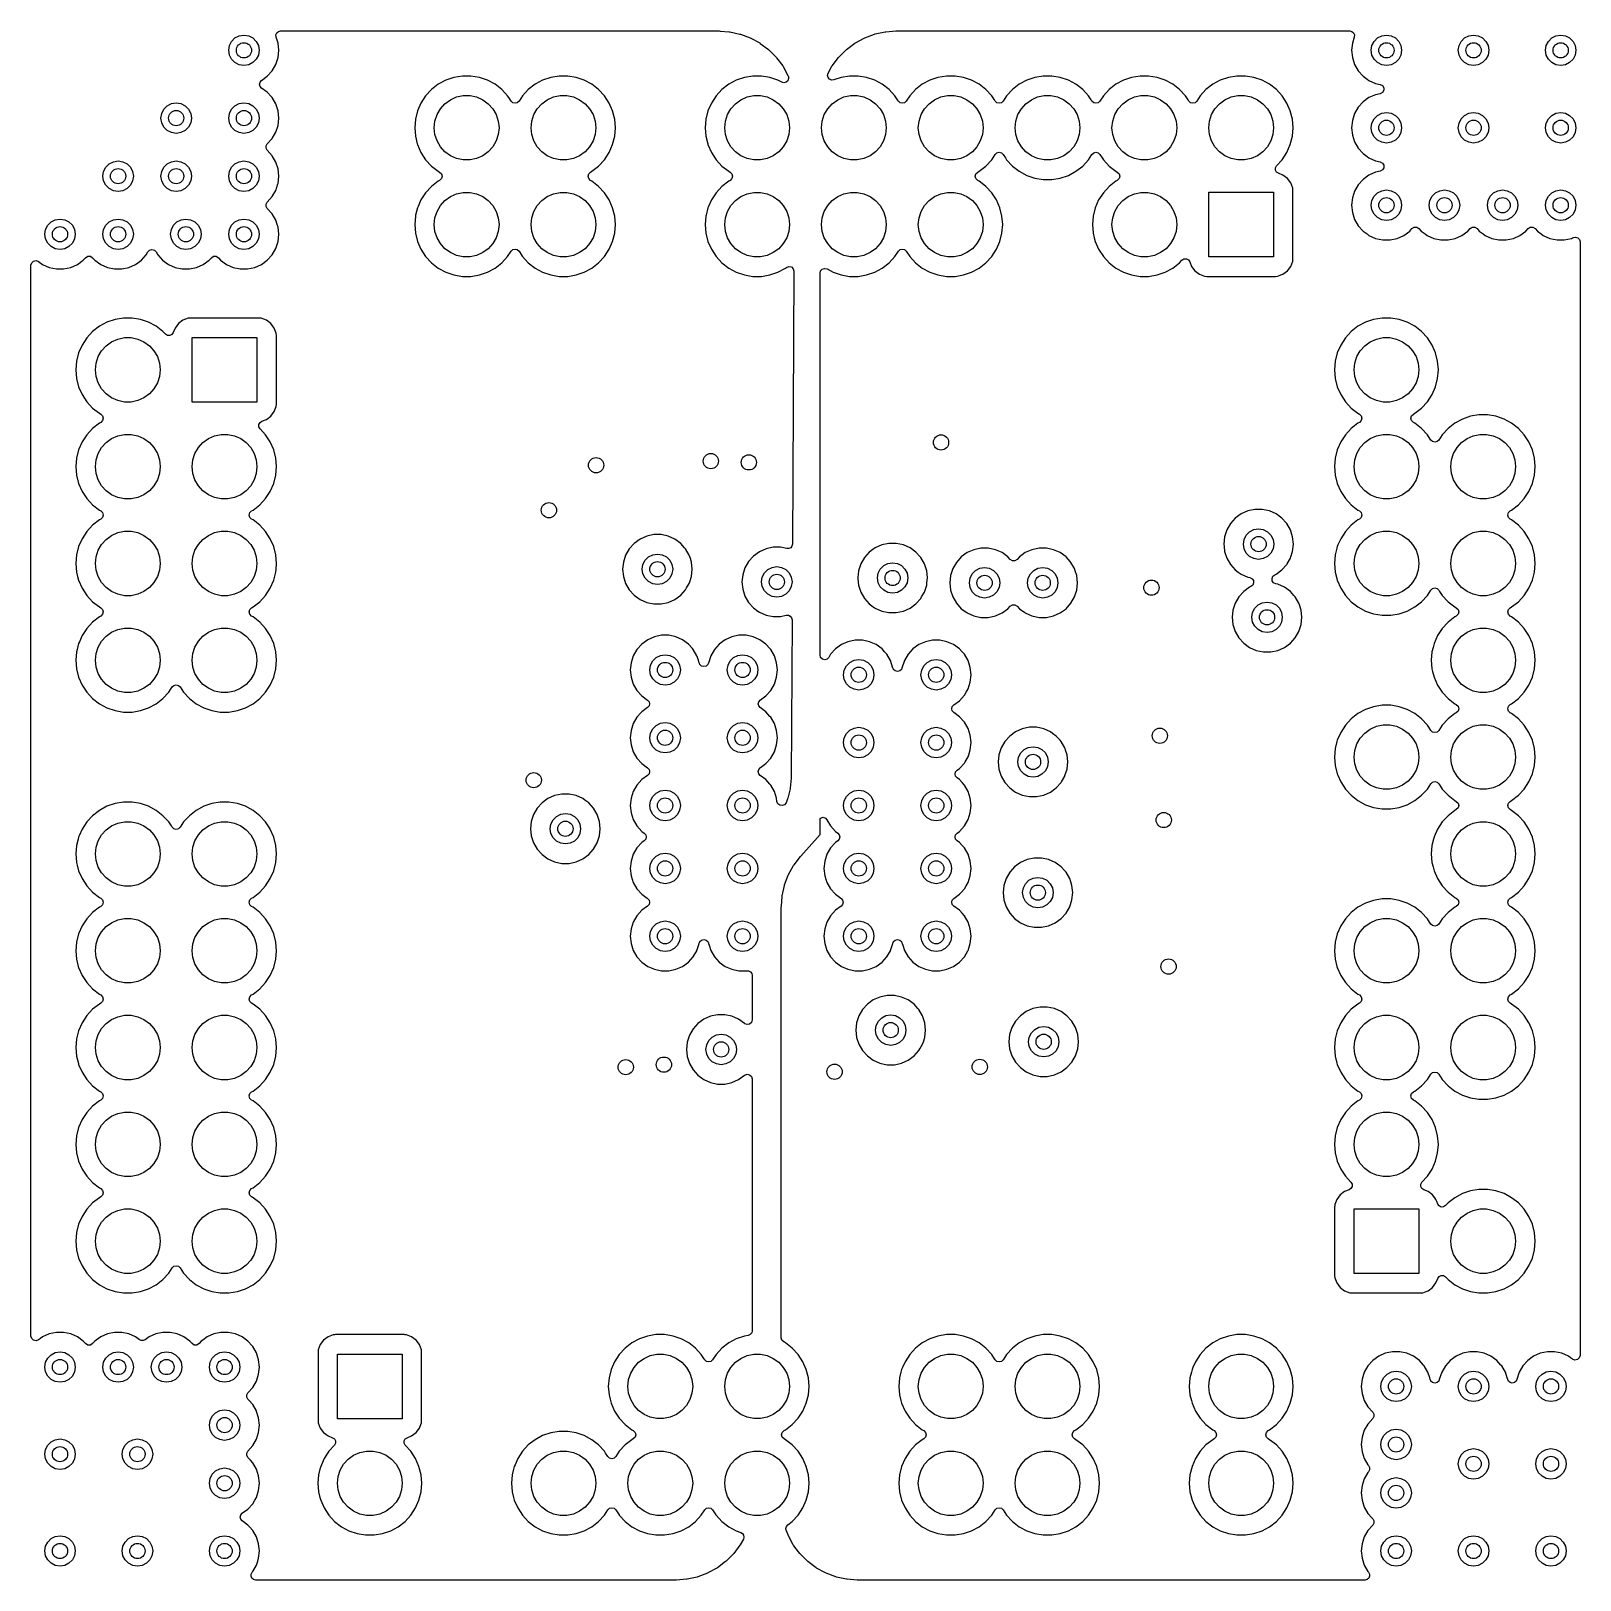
# Model space of a CAD drawing. Extents: x 6.5 to 8.1, y -3.85 to -2.25.
import ezdxf

# ---------------------------------------------------------------- set-up
doc = ezdxf.new("R2010")
doc.units = 0
doc.header["$MEASUREMENT"] = 0
doc.layers.add('BLACK', color=7, linetype='CONTINUOUS')

msp = doc.modelspace()

# ---------------------------------------------------------------- linework, layer by layer
at = {"layer": 'BLACK', "linetype": 'CONTINUOUS'}
for p, q in [((6.71074, -2.25726), (6.71513, -2.25502)), ((6.71513, -2.25502), (6.72, -2.25425)), ((6.72, -2.25425), (6.72487, -2.25502)), ((6.72487, -2.25502), (6.72926, -2.25726)), ((6.75301, -2.25414), (6.75389, -2.25203)), ((6.75319, -2.25641), (6.75301, -2.25414)), ((6.75389, -2.25203), (6.75562, -2.25055)), ((6.75562, -2.25055), (6.75784, -2.25002)), ((6.75784, -2.25002), (7.21041, -2.25002)), ((7.21041, -2.25002), (7.21076, -2.25003)), ((7.21076, -2.25003), (7.21173, -2.2501)), ((7.21173, -2.2501), (7.22121, -2.25078)), ((7.22121, -2.25078), (7.2219, -2.25088)), ((7.2219, -2.25088), (7.23223, -2.25314)), ((7.23223, -2.25314), (7.2329, -2.25333)), ((7.2329, -2.25333), (7.2428, -2.25704)), ((7.36136, -2.25699), (7.37123, -2.25331)), ((7.37123, -2.25331), (7.3719, -2.25312)), ((7.3719, -2.25312), (7.38219, -2.25088)), ((7.38219, -2.25088), (7.38288, -2.25078)), ((7.38288, -2.25078), (7.39329, -2.25003)), ((7.39329, -2.25003), (7.39364, -2.25002)), ((7.39364, -2.25002), (7.86216, -2.25002)), ((7.86216, -2.25002), (7.86438, -2.25055)), ((7.86438, -2.25055), (7.86611, -2.25203)), ((7.86611, -2.25203), (7.86699, -2.25414)), ((7.86699, -2.25414), (7.86681, -2.25641)), ((7.89074, -2.25726), (7.89513, -2.25502)), ((7.89513, -2.25502), (7.9, -2.25425)), ((7.9, -2.25425), (7.90487, -2.25502)), ((7.90487, -2.25502), (7.90926, -2.25726)), ((7.98074, -2.25726), (7.98513, -2.25502)), ((7.98513, -2.25502), (7.99, -2.25425)), ((7.99, -2.25425), (7.99487, -2.25502)), ((7.99487, -2.25502), (7.99926, -2.25726)), ((8.07074, -2.25726), (8.07513, -2.25502)), ((8.07513, -2.25502), (8.08, -2.25425)), ((8.08, -2.25425), (8.08487, -2.25502)), ((8.08487, -2.25502), (8.08926, -2.25726)), ((6.70425, -2.27), (6.70502, -2.26513)), ((6.70502, -2.27487), (6.70425, -2.27)), ((6.70502, -2.26513), (6.70726, -2.26074)), ((6.70726, -2.26074), (6.71074, -2.25726)), ((6.72926, -2.25726), (6.73274, -2.26074)), ((6.73274, -2.26074), (6.73498, -2.26513)), ((6.73498, -2.26513), (6.73575, -2.27)), ((6.73575, -2.27), (6.73498, -2.27487)), ((6.75518, -2.26252), (6.75319, -2.25641)), ((6.75596, -2.27), (6.75518, -2.26252)), ((6.75518, -2.27748), (6.75596, -2.27)), ((7.2428, -2.25704), (7.24344, -2.25733)), ((7.24344, -2.25733), (7.25271, -2.26242)), ((7.25271, -2.26242), (7.2533, -2.2628)), ((7.2533, -2.2628), (7.26175, -2.26915)), ((7.26175, -2.26915), (7.26227, -2.26961)), ((7.26227, -2.26961), (7.26973, -2.27711)), ((7.33448, -2.27693), (7.34193, -2.26948)), ((7.34193, -2.26948), (7.34246, -2.26902)), ((7.34246, -2.26902), (7.35089, -2.26271)), ((7.35089, -2.26271), (7.35148, -2.26233)), ((7.35148, -2.26233), (7.36072, -2.25728)), ((7.36072, -2.25728), (7.36136, -2.25699)), ((7.86482, -2.26252), (7.86404, -2.27)), ((7.86404, -2.27), (7.86482, -2.27748)), ((7.86681, -2.25641), (7.86482, -2.26252)), ((7.88425, -2.27), (7.88502, -2.26513)), ((7.88502, -2.27487), (7.88425, -2.27)), ((7.88502, -2.26513), (7.88726, -2.26074)), ((7.88726, -2.26074), (7.89074, -2.25726)), ((7.90926, -2.25726), (7.91274, -2.26074)), ((7.91274, -2.26074), (7.91498, -2.26513)), ((7.91498, -2.26513), (7.91575, -2.27)), ((7.91575, -2.27), (7.91498, -2.27487)), ((7.97425, -2.27), (7.97502, -2.26513)), ((7.97502, -2.27487), (7.97425, -2.27)), ((7.97502, -2.26513), (7.97726, -2.26074)), ((7.97726, -2.26074), (7.98074, -2.25726)), ((7.99926, -2.25726), (8.00274, -2.26074)), ((8.00274, -2.26074), (8.00498, -2.26513)), ((8.00498, -2.26513), (8.00575, -2.27)), ((8.00575, -2.27), (8.00498, -2.27487)), ((8.06425, -2.27), (8.06502, -2.26513)), ((8.06502, -2.27487), (8.06425, -2.27)), ((8.06502, -2.26513), (8.06726, -2.26074)), ((8.06726, -2.26074), (8.07074, -2.25726)), ((8.08926, -2.25726), (8.09274, -2.26074)), ((8.09274, -2.26074), (8.09498, -2.26513)), ((8.09498, -2.26513), (8.09575, -2.27)), ((8.09575, -2.27), (8.09498, -2.27487)), ((6.70726, -2.27926), (6.70502, -2.27487)), ((6.71074, -2.28274), (6.70726, -2.27926)), ((6.71513, -2.28498), (6.71074, -2.28274)), ((6.72, -2.28575), (6.71513, -2.28498)), ((6.72487, -2.28498), (6.72, -2.28575)), ((6.72926, -2.28274), (6.72487, -2.28498)), ((6.73274, -2.27926), (6.72926, -2.28274)), ((6.73498, -2.27487), (6.73274, -2.27926)), ((6.7491, -2.29114), (6.75286, -2.28463)), ((6.75286, -2.28463), (6.75518, -2.27748)), ((7.26973, -2.27711), (7.27019, -2.27764)), ((7.27019, -2.27764), (7.27649, -2.28613)), ((7.27649, -2.28613), (7.27687, -2.28672)), ((7.27687, -2.28672), (7.2819, -2.29602)), ((7.32344, -2.2936), (7.32733, -2.28648)), ((7.32733, -2.28648), (7.32771, -2.28589)), ((7.32771, -2.28589), (7.33402, -2.27746)), ((7.33402, -2.27746), (7.33448, -2.27693)), ((7.86482, -2.27748), (7.86714, -2.28463)), ((7.86714, -2.28463), (7.8709, -2.29114)), ((7.88726, -2.27926), (7.88502, -2.27487)), ((7.89074, -2.28274), (7.88726, -2.27926)), ((7.89513, -2.28498), (7.89074, -2.28274)), ((7.9, -2.28575), (7.89513, -2.28498)), ((7.90487, -2.28498), (7.9, -2.28575)), ((7.90926, -2.28274), (7.90487, -2.28498)), ((7.91274, -2.27926), (7.90926, -2.28274)), ((7.91498, -2.27487), (7.91274, -2.27926)), ((7.97726, -2.27926), (7.97502, -2.27487)), ((7.98074, -2.28274), (7.97726, -2.27926)), ((7.98513, -2.28498), (7.98074, -2.28274)), ((7.99, -2.28575), (7.98513, -2.28498)), ((7.99487, -2.28498), (7.99, -2.28575)), ((7.99926, -2.28274), (7.99487, -2.28498)), ((8.00274, -2.27926), (7.99926, -2.28274)), ((8.00498, -2.27487), (8.00274, -2.27926)), ((8.06726, -2.27926), (8.06502, -2.27487)), ((8.07074, -2.28274), (8.06726, -2.27926)), ((8.07513, -2.28498), (8.07074, -2.28274)), ((8.08, -2.28575), (8.07513, -2.28498)), ((8.08487, -2.28498), (8.08, -2.28575)), ((8.08926, -2.28274), (8.08487, -2.28498)), ((8.09274, -2.27926), (8.08926, -2.28274)), ((8.09498, -2.27487), (8.09274, -2.27926)), ((6.7361, -2.305), (6.73663, -2.30278)), ((6.73663, -2.30278), (6.73811, -2.30105)), ((6.73811, -2.30105), (6.74407, -2.29673)), ((6.74407, -2.29673), (6.7491, -2.29114)), ((6.92844, -2.30085), (6.92065, -2.30507)), ((6.93683, -2.29797), (6.92844, -2.30085)), ((6.94557, -2.29652), (6.93683, -2.29797)), ((6.95443, -2.29652), (6.94557, -2.29652)), ((6.96317, -2.29797), (6.95443, -2.29652)), ((6.97156, -2.30085), (6.96317, -2.29797)), ((6.97935, -2.30507), (6.97156, -2.30085)), ((6.97156, -2.30085), (6.97156, -2.30085)), ((6.97156, -2.30085), (6.97156, -2.30085)), ((7.02844, -2.30085), (7.02065, -2.30507)), ((7.03683, -2.29797), (7.02844, -2.30085)), ((7.04557, -2.29652), (7.03683, -2.29797)), ((7.05443, -2.29652), (7.04557, -2.29652)), ((7.06317, -2.29797), (7.05443, -2.29652)), ((7.07156, -2.30085), (7.06317, -2.29797)), ((7.07935, -2.30507), (7.07156, -2.30085)), ((7.07156, -2.30085), (7.07156, -2.30085)), ((7.07156, -2.30085), (7.07156, -2.30085)), ((7.22844, -2.30085), (7.22065, -2.30507)), ((7.23683, -2.29797), (7.22844, -2.30085)), ((7.24557, -2.29652), (7.23683, -2.29797)), ((7.25443, -2.29652), (7.24557, -2.29652)), ((7.26317, -2.29797), (7.25443, -2.29652)), ((7.27156, -2.30085), (7.26317, -2.29797)), ((7.27539, -2.30293), (7.27156, -2.30085)), ((7.27766, -2.30352), (7.27539, -2.30293)), ((7.27994, -2.30298), (7.27766, -2.30352)), ((7.2817, -2.30145), (7.27994, -2.30298)), ((7.28256, -2.29927), (7.2817, -2.30145)), ((7.2819, -2.29602), (7.28219, -2.29665)), ((7.28219, -2.29665), (7.2823, -2.29695)), ((7.2823, -2.29695), (7.28256, -2.29927)), ((7.32285, -2.29584), (7.32344, -2.2936)), ((7.32336, -2.29811), (7.32285, -2.29584)), ((7.32485, -2.29988), (7.32336, -2.29811)), ((7.327, -2.30076), (7.32485, -2.29988)), ((7.32931, -2.30055), (7.327, -2.30076)), ((7.33683, -2.29797), (7.32931, -2.30055)), ((7.34557, -2.29652), (7.33683, -2.29797)), ((7.35443, -2.29652), (7.34557, -2.29652)), ((7.36317, -2.29797), (7.35443, -2.29652)), ((7.37156, -2.30085), (7.36317, -2.29797)), ((7.37935, -2.30507), (7.37156, -2.30085)), ((7.37156, -2.30085), (7.37156, -2.30085)), ((7.37156, -2.30085), (7.37156, -2.30085)), ((7.42844, -2.30085), (7.42065, -2.30507)), ((7.43683, -2.29797), (7.42844, -2.30085)), ((7.44557, -2.29652), (7.43683, -2.29797)), ((7.45443, -2.29652), (7.44557, -2.29652)), ((7.46317, -2.29797), (7.45443, -2.29652)), ((7.47156, -2.30085), (7.46317, -2.29797)), ((7.47935, -2.30507), (7.47156, -2.30085)), ((7.47156, -2.30085), (7.47156, -2.30085)), ((7.47156, -2.30085), (7.47156, -2.30085)), ((7.52844, -2.30085), (7.52065, -2.30507)), ((7.53683, -2.29797), (7.52844, -2.30085)), ((7.54557, -2.29652), (7.53683, -2.29797)), ((7.55443, -2.29652), (7.54557, -2.29652)), ((7.56317, -2.29797), (7.55443, -2.29652)), ((7.57156, -2.30085), (7.56317, -2.29797)), ((7.57935, -2.30507), (7.57156, -2.30085)), ((7.57156, -2.30085), (7.57156, -2.30085)), ((7.57156, -2.30085), (7.57156, -2.30085)), ((7.62844, -2.30085), (7.62065, -2.30507)), ((7.63683, -2.29797), (7.62844, -2.30085)), ((7.64557, -2.29652), (7.63683, -2.29797)), ((7.65443, -2.29652), (7.64557, -2.29652)), ((7.66317, -2.29797), (7.65443, -2.29652)), ((7.67156, -2.30085), (7.66317, -2.29797)), ((7.67935, -2.30507), (7.67156, -2.30085)), ((7.67156, -2.30085), (7.67156, -2.30085)), ((7.67156, -2.30085), (7.67156, -2.30085)), ((7.72844, -2.30085), (7.72065, -2.30507)), ((7.73683, -2.29797), (7.72844, -2.30085)), ((7.74557, -2.29652), (7.73683, -2.29797)), ((7.75443, -2.29652), (7.74557, -2.29652)), ((7.76317, -2.29797), (7.75443, -2.29652)), ((7.77156, -2.30085), (7.76317, -2.29797)), ((7.77935, -2.30507), (7.77156, -2.30085)), ((7.77156, -2.30085), (7.77156, -2.30085)), ((7.77156, -2.30085), (7.77156, -2.30085)), ((7.8709, -2.29114), (7.8709, -2.29114)), ((7.8709, -2.29114), (7.87593, -2.29673)), ((7.87593, -2.29673), (7.88002, -2.29969)), ((7.88002, -2.29969), (7.88202, -2.30115)), ((7.88202, -2.30115), (7.88889, -2.3042)), ((6.73663, -2.30722), (6.7361, -2.305)), ((6.73811, -2.30895), (6.73663, -2.30722)), ((6.74406, -2.31327), (6.73811, -2.30895)), ((6.74407, -2.31327), (6.74406, -2.31327)), ((6.74406, -2.31327), (6.74406, -2.31327)), ((6.74847, -2.31816), (6.74407, -2.31327)), ((6.7491, -2.31886), (6.74847, -2.31816)), ((6.75286, -2.32537), (6.7491, -2.31886)), ((6.90765, -2.31704), (6.9028, -2.32446)), ((6.91365, -2.31052), (6.90765, -2.31704)), ((6.92065, -2.30507), (6.91365, -2.31052)), ((6.93327, -2.32102), (6.93966, -2.31817)), ((6.93966, -2.31817), (6.9465, -2.31672)), ((6.9465, -2.31672), (6.9535, -2.31672)), ((6.9535, -2.31672), (6.96034, -2.31817)), ((6.96034, -2.31817), (6.96673, -2.32102)), ((6.98635, -2.31052), (6.97935, -2.30507)), ((6.99235, -2.31704), (6.98635, -2.31052)), ((6.99354, -2.31886), (6.99235, -2.31704)), ((6.99591, -2.32249), (6.99354, -2.31886)), ((7.00765, -2.31704), (7.00409, -2.32249)), ((7.01365, -2.31052), (7.00765, -2.31704)), ((7.02065, -2.30507), (7.01365, -2.31052)), ((7.03327, -2.32102), (7.03966, -2.31817)), ((7.03966, -2.31817), (7.0465, -2.31672)), ((7.0465, -2.31672), (7.0535, -2.31672)), ((7.0535, -2.31672), (7.06034, -2.31817)), ((7.06034, -2.31817), (7.06673, -2.32102)), ((7.08635, -2.31052), (7.07935, -2.30507)), ((7.09235, -2.31704), (7.08635, -2.31052)), ((7.0972, -2.32446), (7.09235, -2.31704)), ((7.20765, -2.31704), (7.2028, -2.32446)), ((7.21365, -2.31052), (7.20765, -2.31704)), ((7.22065, -2.30507), (7.21365, -2.31052)), ((7.23327, -2.32102), (7.23966, -2.31817)), ((7.23966, -2.31817), (7.2465, -2.31672)), ((7.2465, -2.31672), (7.2535, -2.31672)), ((7.2535, -2.31672), (7.26034, -2.31817)), ((7.26034, -2.31817), (7.26673, -2.32102)), ((7.33327, -2.32102), (7.33966, -2.31817)), ((7.33966, -2.31817), (7.3465, -2.31672)), ((7.3465, -2.31672), (7.3535, -2.31672)), ((7.3535, -2.31672), (7.36034, -2.31817)), ((7.36034, -2.31817), (7.36673, -2.32102)), ((7.38635, -2.31052), (7.37935, -2.30507)), ((7.39235, -2.31704), (7.38635, -2.31052)), ((7.39512, -2.32127), (7.39235, -2.31704)), ((7.40765, -2.31704), (7.40409, -2.32249)), ((7.41365, -2.31052), (7.40765, -2.31704)), ((7.42065, -2.30507), (7.41365, -2.31052)), ((7.43327, -2.32102), (7.43966, -2.31817)), ((7.43966, -2.31817), (7.4465, -2.31672)), ((7.4465, -2.31672), (7.4535, -2.31672)), ((7.4535, -2.31672), (7.46034, -2.31817)), ((7.46034, -2.31817), (7.46673, -2.32102)), ((7.48635, -2.31052), (7.47935, -2.30507)), ((7.49235, -2.31704), (7.48635, -2.31052)), ((7.49512, -2.32127), (7.49235, -2.31704)), ((7.50765, -2.31704), (7.50409, -2.32249)), ((7.51365, -2.31052), (7.50765, -2.31704)), ((7.52065, -2.30507), (7.51365, -2.31052)), ((7.53327, -2.32102), (7.53966, -2.31817)), ((7.53966, -2.31817), (7.5465, -2.31672)), ((7.5465, -2.31672), (7.5535, -2.31672)), ((7.5535, -2.31672), (7.56034, -2.31817)), ((7.56034, -2.31817), (7.56673, -2.32102)), ((7.58635, -2.31052), (7.57935, -2.30507)), ((7.59235, -2.31704), (7.58635, -2.31052)), ((7.59512, -2.32127), (7.59235, -2.31704)), ((7.60765, -2.31704), (7.60409, -2.32249)), ((7.61365, -2.31052), (7.60765, -2.31704)), ((7.62065, -2.30507), (7.61365, -2.31052)), ((7.63327, -2.32102), (7.63966, -2.31817)), ((7.63966, -2.31817), (7.6465, -2.31672)), ((7.6465, -2.31672), (7.6535, -2.31672)), ((7.6535, -2.31672), (7.66034, -2.31817)), ((7.66034, -2.31817), (7.66673, -2.32102)), ((7.68635, -2.31052), (7.67935, -2.30507)), ((7.69235, -2.31704), (7.68635, -2.31052)), ((7.69512, -2.32127), (7.69235, -2.31704)), ((7.70765, -2.31704), (7.70409, -2.32249)), ((7.71365, -2.31052), (7.70765, -2.31704)), ((7.72065, -2.30507), (7.71365, -2.31052)), ((7.73327, -2.32102), (7.73966, -2.31817)), ((7.73966, -2.31817), (7.7465, -2.31672)), ((7.7465, -2.31672), (7.7535, -2.31672)), ((7.7535, -2.31672), (7.76034, -2.31817)), ((7.76034, -2.31817), (7.76673, -2.32102)), ((7.78635, -2.31052), (7.77935, -2.30507)), ((7.79235, -2.31704), (7.78635, -2.31052)), ((7.7972, -2.32446), (7.79235, -2.31704)), ((7.88202, -2.31885), (7.87593, -2.32327)), ((7.88889, -2.3158), (7.88202, -2.31885)), ((7.88889, -2.3042), (7.89369, -2.30522)), ((7.89369, -2.31478), (7.88889, -2.3158)), ((7.89369, -2.30522), (7.89601, -2.30644)), ((7.89601, -2.31356), (7.89369, -2.31478)), ((7.89601, -2.30644), (7.89737, -2.30869)), ((7.89737, -2.31131), (7.89601, -2.31356)), ((7.89737, -2.30869), (7.89737, -2.31131)), ((6.63425, -2.34), (6.63502, -2.33513)), ((6.63502, -2.33513), (6.63726, -2.33074)), ((6.63726, -2.33074), (6.64074, -2.32726)), ((6.64074, -2.32726), (6.64513, -2.32502)), ((6.64513, -2.32502), (6.65, -2.32425)), ((6.65, -2.32425), (6.65487, -2.32502)), ((6.65487, -2.32502), (6.65926, -2.32726)), ((6.65926, -2.32726), (6.66274, -2.33074)), ((6.66274, -2.33074), (6.66498, -2.33513)), ((6.66498, -2.33513), (6.66575, -2.34)), ((6.70425, -2.34), (6.70502, -2.33513)), ((6.70502, -2.33513), (6.70726, -2.33074)), ((6.70726, -2.33074), (6.71074, -2.32726)), ((6.71074, -2.32726), (6.71513, -2.32502)), ((6.71513, -2.32502), (6.72, -2.32425)), ((6.72, -2.32425), (6.72487, -2.32502)), ((6.72487, -2.32502), (6.72926, -2.32726)), ((6.72926, -2.32726), (6.73274, -2.33074)), ((6.73274, -2.33074), (6.73498, -2.33513)), ((6.73498, -2.33513), (6.73575, -2.34)), ((6.75518, -2.33252), (6.75286, -2.32537)), ((6.75286, -2.32537), (6.75286, -2.32537)), ((6.75596, -2.34), (6.75518, -2.33252)), ((6.89924, -2.33257), (6.89706, -2.34117)), ((6.9028, -2.32446), (6.89924, -2.33257)), ((6.91943, -2.33639), (6.92293, -2.33033)), ((6.92293, -2.33033), (6.92761, -2.32513)), ((6.92761, -2.32513), (6.93327, -2.32102)), ((6.96673, -2.32102), (6.97239, -2.32513)), ((6.97239, -2.32513), (6.97707, -2.33033)), ((6.97707, -2.33033), (6.98057, -2.33639)), ((6.99768, -2.32411), (6.99591, -2.32249)), ((7, -2.3247), (6.99768, -2.32411)), ((7.00232, -2.32411), (7, -2.3247)), ((7.00409, -2.32249), (7.00232, -2.32411)), ((7.01943, -2.33639), (7.02293, -2.33033)), ((7.02293, -2.33033), (7.02761, -2.32513)), ((7.02761, -2.32513), (7.03327, -2.32102)), ((7.06673, -2.32102), (7.07239, -2.32513)), ((7.07239, -2.32513), (7.07707, -2.33033)), ((7.07707, -2.33033), (7.08057, -2.33639)), ((7.10076, -2.33257), (7.0972, -2.32446)), ((7.10294, -2.34117), (7.10076, -2.33257)), ((7.19924, -2.33257), (7.19706, -2.34117)), ((7.2028, -2.32446), (7.19924, -2.33257)), ((7.21943, -2.33639), (7.22293, -2.33033)), ((7.22293, -2.33033), (7.22761, -2.32513)), ((7.22761, -2.32513), (7.23327, -2.32102)), ((7.26673, -2.32102), (7.27239, -2.32513)), ((7.27239, -2.32513), (7.27707, -2.33033)), ((7.27707, -2.33033), (7.28057, -2.33639)), ((7.31943, -2.33639), (7.32293, -2.33033)), ((7.32293, -2.33033), (7.32761, -2.32513)), ((7.32761, -2.32513), (7.33327, -2.32102)), ((7.36673, -2.32102), (7.37239, -2.32513)), ((7.37239, -2.32513), (7.37707, -2.33033)), ((7.37707, -2.33033), (7.38057, -2.33639)), ((7.39591, -2.32249), (7.39512, -2.32127)), ((7.39768, -2.32411), (7.39591, -2.32249)), ((7.4, -2.3247), (7.39768, -2.32411)), ((7.40232, -2.32411), (7.4, -2.3247)), ((7.40409, -2.32249), (7.40232, -2.32411)), ((7.41943, -2.33639), (7.42293, -2.33033)), ((7.42293, -2.33033), (7.42761, -2.32513)), ((7.42761, -2.32513), (7.43327, -2.32102)), ((7.46673, -2.32102), (7.47239, -2.32513)), ((7.47239, -2.32513), (7.47707, -2.33033)), ((7.47707, -2.33033), (7.48057, -2.33639)), ((7.49591, -2.32249), (7.49512, -2.32127)), ((7.49768, -2.32411), (7.49591, -2.32249)), ((7.5, -2.3247), (7.49768, -2.32411)), ((7.50232, -2.32411), (7.5, -2.3247)), ((7.50409, -2.32249), (7.50232, -2.32411)), ((7.51943, -2.33639), (7.52293, -2.33033)), ((7.52293, -2.33033), (7.52761, -2.32513)), ((7.52761, -2.32513), (7.53327, -2.32102)), ((7.56673, -2.32102), (7.57239, -2.32513)), ((7.57239, -2.32513), (7.57707, -2.33033)), ((7.57707, -2.33033), (7.58057, -2.33639)), ((7.59591, -2.32249), (7.59512, -2.32127)), ((7.59768, -2.32411), (7.59591, -2.32249)), ((7.6, -2.3247), (7.59768, -2.32411)), ((7.60232, -2.32411), (7.6, -2.3247)), ((7.60409, -2.32249), (7.60232, -2.32411)), ((7.61943, -2.33639), (7.62293, -2.33033)), ((7.62293, -2.33033), (7.62761, -2.32513)), ((7.62761, -2.32513), (7.63327, -2.32102)), ((7.66673, -2.32102), (7.67239, -2.32513)), ((7.67239, -2.32513), (7.67707, -2.33033)), ((7.67707, -2.33033), (7.68057, -2.33639)), ((7.69591, -2.32249), (7.69512, -2.32127)), ((7.69768, -2.32411), (7.69591, -2.32249)), ((7.7, -2.3247), (7.69768, -2.32411)), ((7.70232, -2.32411), (7.7, -2.3247)), ((7.70409, -2.32249), (7.70232, -2.32411)), ((7.71943, -2.33639), (7.72293, -2.33033)), ((7.72293, -2.33033), (7.72761, -2.32513)), ((7.72761, -2.32513), (7.73327, -2.32102)), ((7.76673, -2.32102), (7.77239, -2.32513)), ((7.77239, -2.32513), (7.77707, -2.33033)), ((7.77707, -2.33033), (7.78057, -2.33639)), ((7.80076, -2.33257), (7.7972, -2.32446)), ((7.80294, -2.34117), (7.80076, -2.33257)), ((7.86714, -2.33537), (7.86482, -2.34252)), ((7.8709, -2.32886), (7.86714, -2.33537)), ((7.87593, -2.32327), (7.8709, -2.32886)), ((7.89074, -2.33726), (7.89513, -2.33502)), ((7.89513, -2.33502), (7.9, -2.33425)), ((7.9, -2.33425), (7.90487, -2.33502)), ((7.90487, -2.33502), (7.90926, -2.33726)), ((7.98074, -2.33726), (7.98513, -2.33502)), ((7.98513, -2.33502), (7.99, -2.33425)), ((7.99, -2.33425), (7.99487, -2.33502)), ((7.99487, -2.33502), (7.99926, -2.33726)), ((8.07074, -2.33726), (8.07513, -2.33502)), ((8.07513, -2.33502), (8.08, -2.33425)), ((8.08, -2.33425), (8.08487, -2.33502)), ((8.08487, -2.33502), (8.08926, -2.33726)), ((6.63502, -2.34487), (6.63425, -2.34)), ((6.63726, -2.34926), (6.63502, -2.34487)), ((6.64074, -2.35274), (6.63726, -2.34926)), ((6.66274, -2.34926), (6.65926, -2.35274)), ((6.66498, -2.34487), (6.66274, -2.34926)), ((6.66575, -2.34), (6.66498, -2.34487)), ((6.70502, -2.34487), (6.70425, -2.34)), ((6.70726, -2.34926), (6.70502, -2.34487)), ((6.71074, -2.35274), (6.70726, -2.34926)), ((6.73274, -2.34926), (6.72926, -2.35274)), ((6.73498, -2.34487), (6.73274, -2.34926)), ((6.73575, -2.34), (6.73498, -2.34487)), ((6.75286, -2.35463), (6.75518, -2.34748)), ((6.75518, -2.34748), (6.75596, -2.34)), ((6.89706, -2.34117), (6.89633, -2.35)), ((6.89633, -2.35), (6.89706, -2.35883)), ((6.91654, -2.35), (6.91727, -2.34304)), ((6.91727, -2.35696), (6.91654, -2.35)), ((6.91727, -2.34304), (6.91943, -2.33639)), ((6.98057, -2.33639), (6.98273, -2.34304)), ((6.98273, -2.34304), (6.98346, -2.35)), ((6.98346, -2.35), (6.98273, -2.35696)), ((7.01654, -2.35), (7.01727, -2.34304)), ((7.01727, -2.35696), (7.01654, -2.35)), ((7.01727, -2.34304), (7.01943, -2.33639)), ((7.08057, -2.33639), (7.08273, -2.34304)), ((7.08273, -2.34304), (7.08346, -2.35)), ((7.08346, -2.35), (7.08273, -2.35696)), ((7.10367, -2.35), (7.10294, -2.34117)), ((7.10294, -2.35883), (7.10367, -2.35)), ((7.19706, -2.34117), (7.19633, -2.35)), ((7.19633, -2.35), (7.19706, -2.35883)), ((7.21654, -2.35), (7.21727, -2.34304)), ((7.21727, -2.35696), (7.21654, -2.35)), ((7.21727, -2.34304), (7.21943, -2.33639)), ((7.28057, -2.33639), (7.28273, -2.34304)), ((7.28273, -2.34304), (7.28346, -2.35)), ((7.28346, -2.35), (7.28273, -2.35696)), ((7.31654, -2.35), (7.31727, -2.34304)), ((7.31727, -2.35696), (7.31654, -2.35)), ((7.31727, -2.34304), (7.31943, -2.33639)), ((7.38057, -2.33639), (7.38273, -2.34304)), ((7.38273, -2.34304), (7.38346, -2.35)), ((7.38346, -2.35), (7.38273, -2.35696)), ((7.41654, -2.35), (7.41727, -2.34304)), ((7.41727, -2.35696), (7.41654, -2.35)), ((7.41727, -2.34304), (7.41943, -2.33639)), ((7.48057, -2.33639), (7.48273, -2.34304)), ((7.48273, -2.34304), (7.48346, -2.35)), ((7.48346, -2.35), (7.48273, -2.35696)), ((7.51654, -2.35), (7.51727, -2.34304)), ((7.51727, -2.35696), (7.51654, -2.35)), ((7.51727, -2.34304), (7.51943, -2.33639)), ((7.58057, -2.33639), (7.58273, -2.34304)), ((7.58273, -2.34304), (7.58346, -2.35)), ((7.58346, -2.35), (7.58273, -2.35696)), ((7.61654, -2.35), (7.61727, -2.34304)), ((7.61727, -2.35696), (7.61654, -2.35)), ((7.61727, -2.34304), (7.61943, -2.33639)), ((7.68057, -2.33639), (7.68273, -2.34304)), ((7.68273, -2.34304), (7.68346, -2.35)), ((7.68346, -2.35), (7.68273, -2.35696)), ((7.71654, -2.35), (7.71727, -2.34304)), ((7.71727, -2.35696), (7.71654, -2.35)), ((7.71727, -2.34304), (7.71943, -2.33639)), ((7.78057, -2.33639), (7.78273, -2.34304)), ((7.78273, -2.34304), (7.78346, -2.35)), ((7.78346, -2.35), (7.78273, -2.35696)), ((7.80367, -2.35), (7.80294, -2.34117)), ((7.80294, -2.35883), (7.80367, -2.35)), ((7.86482, -2.34252), (7.86404, -2.35)), ((7.86404, -2.35), (7.86482, -2.35748)), ((7.88425, -2.35), (7.88502, -2.34513)), ((7.88502, -2.35487), (7.88425, -2.35)), ((7.88502, -2.34513), (7.88726, -2.34074)), ((7.88726, -2.34074), (7.89074, -2.33726)), ((7.90926, -2.33726), (7.91274, -2.34074)), ((7.91274, -2.34074), (7.91498, -2.34513)), ((7.91498, -2.34513), (7.91575, -2.35)), ((7.91575, -2.35), (7.91498, -2.35487)), ((7.97425, -2.35), (7.97502, -2.34513)), ((7.97502, -2.35487), (7.97425, -2.35)), ((7.97502, -2.34513), (7.97726, -2.34074)), ((7.97726, -2.34074), (7.98074, -2.33726)), ((7.99926, -2.33726), (8.00274, -2.34074)), ((8.00274, -2.34074), (8.00498, -2.34513)), ((8.00498, -2.34513), (8.00575, -2.35)), ((8.00575, -2.35), (8.00498, -2.35487)), ((8.06425, -2.35), (8.06502, -2.34513)), ((8.06502, -2.35487), (8.06425, -2.35)), ((8.06502, -2.34513), (8.06726, -2.34074)), ((8.06726, -2.34074), (8.07074, -2.33726)), ((8.08926, -2.33726), (8.09274, -2.34074)), ((8.09274, -2.34074), (8.09498, -2.34513)), ((8.09498, -2.34513), (8.09575, -2.35)), ((8.09575, -2.35), (8.09498, -2.35487)), ((6.64513, -2.35498), (6.64074, -2.35274)), ((6.65, -2.35575), (6.64513, -2.35498)), ((6.65487, -2.35498), (6.65, -2.35575)), ((6.65926, -2.35274), (6.65487, -2.35498)), ((6.71513, -2.35498), (6.71074, -2.35274)), ((6.72, -2.35575), (6.71513, -2.35498)), ((6.72487, -2.35498), (6.72, -2.35575)), ((6.72926, -2.35274), (6.72487, -2.35498)), ((6.74295, -2.36882), (6.74406, -2.36673)), ((6.74406, -2.36673), (6.74406, -2.36673)), ((6.74406, -2.36673), (6.74407, -2.36673)), ((6.74407, -2.36673), (6.7491, -2.36114)), ((6.7491, -2.36114), (6.75286, -2.35463)), ((6.89706, -2.35883), (6.89706, -2.35883)), ((6.89706, -2.35883), (6.89706, -2.35883)), ((6.89706, -2.35883), (6.89906, -2.36673)), ((6.89906, -2.36673), (6.89924, -2.36743)), ((6.89924, -2.36743), (6.9028, -2.37554)), ((6.91943, -2.36361), (6.91727, -2.35696)), ((6.92293, -2.36967), (6.91943, -2.36361)), ((6.98057, -2.36361), (6.97707, -2.36967)), ((6.98273, -2.35696), (6.98057, -2.36361)), ((7.01943, -2.36361), (7.01727, -2.35696)), ((7.02293, -2.36967), (7.01943, -2.36361)), ((7.08057, -2.36361), (7.07707, -2.36967)), ((7.08273, -2.35696), (7.08057, -2.36361)), ((7.0972, -2.37554), (7.10076, -2.36743)), ((7.10076, -2.36743), (7.10294, -2.35883)), ((7.19706, -2.35883), (7.19706, -2.35883)), ((7.19706, -2.35883), (7.19706, -2.35883)), ((7.19706, -2.35883), (7.19906, -2.36673)), ((7.19906, -2.36673), (7.19924, -2.36743)), ((7.19924, -2.36743), (7.2028, -2.37554)), ((7.21943, -2.36361), (7.21727, -2.35696)), ((7.22293, -2.36967), (7.21943, -2.36361)), ((7.28057, -2.36361), (7.27707, -2.36967)), ((7.28273, -2.35696), (7.28057, -2.36361)), ((7.31943, -2.36361), (7.31727, -2.35696)), ((7.32293, -2.36967), (7.31943, -2.36361)), ((7.38057, -2.36361), (7.37707, -2.36967)), ((7.38273, -2.35696), (7.38057, -2.36361)), ((7.41943, -2.36361), (7.41727, -2.35696)), ((7.42293, -2.36967), (7.41943, -2.36361)), ((7.48057, -2.36361), (7.47707, -2.36967)), ((7.48273, -2.35696), (7.48057, -2.36361)), ((7.51943, -2.36361), (7.51727, -2.35696)), ((7.52293, -2.36967), (7.51943, -2.36361)), ((7.58057, -2.36361), (7.57707, -2.36967)), ((7.58273, -2.35696), (7.58057, -2.36361)), ((7.61943, -2.36361), (7.61727, -2.35696)), ((7.62293, -2.36967), (7.61943, -2.36361)), ((7.68057, -2.36361), (7.67707, -2.36967)), ((7.68273, -2.35696), (7.68057, -2.36361)), ((7.71943, -2.36361), (7.71727, -2.35696)), ((7.72293, -2.36967), (7.71943, -2.36361)), ((7.78057, -2.36361), (7.77707, -2.36967)), ((7.78273, -2.35696), (7.78057, -2.36361)), ((7.7972, -2.37554), (7.80076, -2.36743)), ((7.80076, -2.36743), (7.80294, -2.35883)), ((7.86482, -2.35748), (7.86714, -2.36463)), ((7.86714, -2.36463), (7.8709, -2.37114)), ((7.88726, -2.35926), (7.88502, -2.35487)), ((7.89074, -2.36274), (7.88726, -2.35926)), ((7.89513, -2.36498), (7.89074, -2.36274)), ((7.9, -2.36575), (7.89513, -2.36498)), ((7.90487, -2.36498), (7.9, -2.36575)), ((7.90926, -2.36274), (7.90487, -2.36498)), ((7.91274, -2.35926), (7.90926, -2.36274)), ((7.91498, -2.35487), (7.91274, -2.35926)), ((7.97726, -2.35926), (7.97502, -2.35487)), ((7.98074, -2.36274), (7.97726, -2.35926)), ((7.98513, -2.36498), (7.98074, -2.36274)), ((7.99, -2.36575), (7.98513, -2.36498)), ((7.99487, -2.36498), (7.99, -2.36575)), ((7.99926, -2.36274), (7.99487, -2.36498)), ((8.00274, -2.35926), (7.99926, -2.36274)), ((8.00498, -2.35487), (8.00274, -2.35926)), ((8.06726, -2.35926), (8.06502, -2.35487)), ((8.07074, -2.36274), (8.06726, -2.35926)), ((8.07513, -2.36498), (8.07074, -2.36274)), ((8.08, -2.36575), (8.07513, -2.36498)), ((8.08487, -2.36498), (8.08, -2.36575)), ((8.08926, -2.36274), (8.08487, -2.36498)), ((8.09274, -2.35926), (8.08926, -2.36274)), ((8.09498, -2.35487), (8.09274, -2.35926)), ((6.74295, -2.37118), (6.74295, -2.36882)), ((6.74406, -2.37327), (6.74295, -2.37118)), ((6.7491, -2.37886), (6.74406, -2.37327)), ((6.75286, -2.38537), (6.7491, -2.37886)), ((6.9028, -2.37554), (6.9028, -2.37554)), ((6.9028, -2.37554), (6.90765, -2.38296)), ((6.90765, -2.38296), (6.91365, -2.38948)), ((6.92761, -2.37487), (6.92293, -2.36967)), ((6.93327, -2.37898), (6.92761, -2.37487)), ((6.93966, -2.38183), (6.93327, -2.37898)), ((6.9465, -2.38328), (6.93966, -2.38183)), ((6.9535, -2.38328), (6.9465, -2.38328)), ((6.96034, -2.38183), (6.9535, -2.38328)), ((6.96673, -2.37898), (6.96034, -2.38183)), ((6.97239, -2.37487), (6.96673, -2.37898)), ((6.97707, -2.36967), (6.97239, -2.37487)), ((7.02761, -2.37487), (7.02293, -2.36967)), ((7.03327, -2.37898), (7.02761, -2.37487)), ((7.03966, -2.38183), (7.03327, -2.37898)), ((7.0465, -2.38328), (7.03966, -2.38183)), ((7.0535, -2.38328), (7.0465, -2.38328)), ((7.06034, -2.38183), (7.0535, -2.38328)), ((7.06673, -2.37898), (7.06034, -2.38183)), ((7.07239, -2.37487), (7.06673, -2.37898)), ((7.07707, -2.36967), (7.07239, -2.37487)), ((7.08635, -2.38948), (7.09235, -2.38296)), ((7.09235, -2.38296), (7.0972, -2.37554)), ((7.2028, -2.37554), (7.2028, -2.37554)), ((7.2028, -2.37554), (7.20765, -2.38296)), ((7.20765, -2.38296), (7.21365, -2.38948)), ((7.22761, -2.37487), (7.22293, -2.36967)), ((7.23327, -2.37898), (7.22761, -2.37487)), ((7.23966, -2.38183), (7.23327, -2.37898)), ((7.2465, -2.38328), (7.23966, -2.38183)), ((7.2535, -2.38328), (7.2465, -2.38328)), ((7.26034, -2.38183), (7.2535, -2.38328)), ((7.26673, -2.37898), (7.26034, -2.38183)), ((7.27239, -2.37487), (7.26673, -2.37898)), ((7.27707, -2.36967), (7.27239, -2.37487)), ((7.32761, -2.37487), (7.32293, -2.36967)), ((7.33327, -2.37898), (7.32761, -2.37487)), ((7.33966, -2.38183), (7.33327, -2.37898)), ((7.3465, -2.38328), (7.33966, -2.38183)), ((7.3535, -2.38328), (7.3465, -2.38328)), ((7.36034, -2.38183), (7.3535, -2.38328)), ((7.36673, -2.37898), (7.36034, -2.38183)), ((7.37239, -2.37487), (7.36673, -2.37898)), ((7.37707, -2.36967), (7.37239, -2.37487)), ((7.42761, -2.37487), (7.42293, -2.36967)), ((7.43327, -2.37898), (7.42761, -2.37487)), ((7.43966, -2.38183), (7.43327, -2.37898)), ((7.4465, -2.38328), (7.43966, -2.38183)), ((7.4535, -2.38328), (7.4465, -2.38328)), ((7.46034, -2.38183), (7.4535, -2.38328)), ((7.46673, -2.37898), (7.46034, -2.38183)), ((7.47239, -2.37487), (7.46673, -2.37898)), ((7.47707, -2.36967), (7.47239, -2.37487)), ((7.48635, -2.38948), (7.49235, -2.38296)), ((7.49235, -2.38296), (7.49591, -2.37751)), ((7.49591, -2.37751), (7.49768, -2.37589)), ((7.49768, -2.37589), (7.5, -2.3753)), ((7.5, -2.3753), (7.50232, -2.37589)), ((7.50232, -2.37589), (7.50409, -2.37751)), ((7.50409, -2.37751), (7.50646, -2.38115)), ((7.50646, -2.38115), (7.50765, -2.38296)), ((7.50765, -2.38296), (7.51365, -2.38948)), ((7.52761, -2.37487), (7.52293, -2.36967)), ((7.53327, -2.37898), (7.52761, -2.37487)), ((7.53966, -2.38183), (7.53327, -2.37898)), ((7.5465, -2.38328), (7.53966, -2.38183)), ((7.5535, -2.38328), (7.5465, -2.38328)), ((7.56034, -2.38183), (7.5535, -2.38328)), ((7.56673, -2.37898), (7.56034, -2.38183)), ((7.57239, -2.37487), (7.56673, -2.37898)), ((7.57707, -2.36967), (7.57239, -2.37487)), ((7.58635, -2.38948), (7.59235, -2.38296)), ((7.59235, -2.38296), (7.59591, -2.37751)), ((7.59591, -2.37751), (7.59768, -2.37589)), ((7.59768, -2.37589), (7.6, -2.3753)), ((7.6, -2.3753), (7.60232, -2.37589)), ((7.60232, -2.37589), (7.60409, -2.37751)), ((7.60409, -2.37751), (7.60646, -2.38115)), ((7.60646, -2.38115), (7.60765, -2.38296)), ((7.60765, -2.38296), (7.61365, -2.38948)), ((7.62761, -2.37487), (7.62293, -2.36967)), ((7.63327, -2.37898), (7.62761, -2.37487)), ((7.63966, -2.38183), (7.63327, -2.37898)), ((7.6465, -2.38328), (7.63966, -2.38183)), ((7.6535, -2.38328), (7.6465, -2.38328)), ((7.66034, -2.38183), (7.6535, -2.38328)), ((7.66673, -2.37898), (7.66034, -2.38183)), ((7.67239, -2.37487), (7.66673, -2.37898)), ((7.67707, -2.36967), (7.67239, -2.37487)), ((7.72761, -2.37487), (7.72293, -2.36967)), ((7.73327, -2.37898), (7.72761, -2.37487)), ((7.73966, -2.38183), (7.73327, -2.37898)), ((7.7465, -2.38328), (7.73966, -2.38183)), ((7.7535, -2.38328), (7.7465, -2.38328)), ((7.76034, -2.38183), (7.7535, -2.38328)), ((7.76673, -2.37898), (7.76034, -2.38183)), ((7.77239, -2.37487), (7.76673, -2.37898)), ((7.77707, -2.36967), (7.77239, -2.37487)), ((7.78663, -2.38917), (7.79235, -2.38296)), ((7.79235, -2.38296), (7.7972, -2.37554)), ((7.8709, -2.37114), (7.8709, -2.37114)), ((7.8709, -2.37114), (7.87593, -2.37673)), ((7.87593, -2.37673), (7.88002, -2.37969)), ((7.88002, -2.37969), (7.88202, -2.38115)), ((7.88202, -2.38115), (7.88889, -2.3842)), ((6.57425, -2.4), (6.57502, -2.39513)), ((6.57502, -2.39513), (6.57726, -2.39074)), ((6.57726, -2.39074), (6.58074, -2.38726)), ((6.58074, -2.38726), (6.58513, -2.38502)), ((6.58513, -2.38502), (6.59, -2.38425)), ((6.59, -2.38425), (6.59487, -2.38502)), ((6.59487, -2.38502), (6.59926, -2.38726)), ((6.59926, -2.38726), (6.60274, -2.39074)), ((6.60274, -2.39074), (6.60498, -2.39513)), ((6.60498, -2.39513), (6.60575, -2.4)), ((6.63425, -2.4), (6.63502, -2.39513)), ((6.63502, -2.39513), (6.63726, -2.39074)), ((6.63726, -2.39074), (6.64074, -2.38726)), ((6.64074, -2.38726), (6.64513, -2.38502)), ((6.64513, -2.38502), (6.65, -2.38425)), ((6.65, -2.38425), (6.65487, -2.38502)), ((6.65487, -2.38502), (6.65926, -2.38726)), ((6.65926, -2.38726), (6.66274, -2.39074)), ((6.66274, -2.39074), (6.66498, -2.39513)), ((6.66498, -2.39513), (6.66575, -2.4)), ((6.70425, -2.4), (6.70502, -2.39513)), ((6.70502, -2.39513), (6.70726, -2.39074)), ((6.70726, -2.39074), (6.71074, -2.38726)), ((6.71074, -2.38726), (6.71513, -2.38502)), ((6.71513, -2.38502), (6.72, -2.38425)), ((6.72, -2.38425), (6.72487, -2.38502)), ((6.72487, -2.38502), (6.72926, -2.38726)), ((6.72926, -2.38726), (6.73274, -2.39074)), ((6.73274, -2.39074), (6.73498, -2.39513)), ((6.73498, -2.39513), (6.73575, -2.4)), ((6.75518, -2.39252), (6.75286, -2.38537)), ((6.75286, -2.38537), (6.75286, -2.38537)), ((6.75596, -2.4), (6.75518, -2.39252)), ((6.91365, -2.38948), (6.92065, -2.39493)), ((6.92065, -2.39493), (6.92065, -2.39493)), ((6.92065, -2.39493), (6.92208, -2.39571)), ((6.92208, -2.39571), (6.92395, -2.3975)), ((6.92395, -2.3975), (6.92464, -2.4)), ((7.07536, -2.4), (7.07605, -2.3975)), ((7.07605, -2.3975), (7.07792, -2.39571)), ((7.07792, -2.39571), (7.07935, -2.39493)), ((7.07935, -2.39493), (7.08635, -2.38948)), ((7.21365, -2.38948), (7.22065, -2.39493)), ((7.22065, -2.39493), (7.22065, -2.39493)), ((7.22065, -2.39493), (7.22208, -2.39571)), ((7.22208, -2.39571), (7.22395, -2.3975)), ((7.22395, -2.3975), (7.22464, -2.4)), ((7.47536, -2.4), (7.47605, -2.3975)), ((7.47605, -2.3975), (7.47792, -2.39571)), ((7.47792, -2.39571), (7.47935, -2.39493)), ((7.47935, -2.39493), (7.48635, -2.38948)), ((7.51365, -2.38948), (7.52065, -2.39493)), ((7.52065, -2.39493), (7.52844, -2.39915)), ((7.52844, -2.39915), (7.53683, -2.40203)), ((7.56317, -2.40203), (7.57156, -2.39915)), ((7.57156, -2.39915), (7.57935, -2.39493)), ((7.57935, -2.39493), (7.58635, -2.38948)), ((7.61365, -2.38948), (7.62065, -2.39493)), ((7.62065, -2.39493), (7.62065, -2.39493)), ((7.62065, -2.39493), (7.62208, -2.39571)), ((7.62208, -2.39571), (7.62395, -2.3975)), ((7.62395, -2.3975), (7.62464, -2.4)), ((7.78548, -2.39362), (7.7855, -2.39125)), ((7.78657, -2.39571), (7.78548, -2.39362)), ((7.7855, -2.39125), (7.78663, -2.38917)), ((7.78852, -2.39705), (7.78657, -2.39571)), ((7.79316, -2.39878), (7.78852, -2.39705)), ((7.79777, -2.40223), (7.79316, -2.39878)), ((7.88202, -2.39885), (7.87593, -2.40327)), ((7.88889, -2.3958), (7.88202, -2.39885)), ((7.88889, -2.3842), (7.89369, -2.38522)), ((7.89369, -2.39478), (7.88889, -2.3958)), ((7.89369, -2.38522), (7.89601, -2.38644)), ((7.89601, -2.39356), (7.89369, -2.39478)), ((7.89601, -2.38644), (7.89737, -2.38869)), ((7.89737, -2.39131), (7.89601, -2.39356)), ((7.89737, -2.38869), (7.89737, -2.39131)), ((6.57502, -2.40487), (6.57425, -2.4)), ((6.57726, -2.40926), (6.57502, -2.40487)), ((6.58074, -2.41274), (6.57726, -2.40926)), ((6.58513, -2.41498), (6.58074, -2.41274)), ((6.59, -2.41575), (6.58513, -2.41498)), ((6.59487, -2.41498), (6.59, -2.41575)), ((6.59926, -2.41274), (6.59487, -2.41498)), ((6.60274, -2.40926), (6.59926, -2.41274)), ((6.60498, -2.40487), (6.60274, -2.40926)), ((6.60575, -2.4), (6.60498, -2.40487)), ((6.63502, -2.40487), (6.63425, -2.4)), ((6.63726, -2.40926), (6.63502, -2.40487)), ((6.64074, -2.41274), (6.63726, -2.40926)), ((6.64513, -2.41498), (6.64074, -2.41274)), ((6.65, -2.41575), (6.64513, -2.41498)), ((6.65487, -2.41498), (6.65, -2.41575)), ((6.65926, -2.41274), (6.65487, -2.41498)), ((6.66274, -2.40926), (6.65926, -2.41274)), ((6.66498, -2.40487), (6.66274, -2.40926)), ((6.66575, -2.4), (6.66498, -2.40487)), ((6.70502, -2.40487), (6.70425, -2.4)), ((6.70726, -2.40926), (6.70502, -2.40487)), ((6.71074, -2.41274), (6.70726, -2.40926)), ((6.71513, -2.41498), (6.71074, -2.41274)), ((6.72, -2.41575), (6.71513, -2.41498)), ((6.72487, -2.41498), (6.72, -2.41575)), ((6.72926, -2.41274), (6.72487, -2.41498)), ((6.73274, -2.40926), (6.72926, -2.41274)), ((6.73498, -2.40487), (6.73274, -2.40926)), ((6.73575, -2.4), (6.73498, -2.40487)), ((6.7491, -2.42114), (6.75286, -2.41463)), ((6.75286, -2.41463), (6.755, -2.40803)), ((6.755, -2.40803), (6.75518, -2.40748)), ((6.75518, -2.40748), (6.75596, -2.4)), ((6.91365, -2.41052), (6.90765, -2.41704)), ((6.92065, -2.40507), (6.91365, -2.41052)), ((6.92208, -2.40429), (6.92065, -2.40507)), ((6.92395, -2.4025), (6.92208, -2.40429)), ((6.92464, -2.4), (6.92395, -2.4025)), ((7.07605, -2.4025), (7.07536, -2.4)), ((7.07792, -2.40429), (7.07605, -2.4025)), ((7.07935, -2.40507), (7.07792, -2.40429)), ((7.08635, -2.41052), (7.07935, -2.40507)), ((7.07935, -2.40507), (7.07935, -2.40507)), ((7.09235, -2.41704), (7.08635, -2.41052)), ((7.21365, -2.41052), (7.20765, -2.41704)), ((7.22065, -2.40507), (7.21365, -2.41052)), ((7.22208, -2.40429), (7.22065, -2.40507)), ((7.22395, -2.4025), (7.22208, -2.40429)), ((7.22464, -2.4), (7.22395, -2.4025)), ((7.47605, -2.4025), (7.47536, -2.4)), ((7.47792, -2.40429), (7.47605, -2.4025)), ((7.47935, -2.40507), (7.47792, -2.40429)), ((7.4809, -2.40628), (7.47935, -2.40507)), ((7.48635, -2.41052), (7.4809, -2.40628)), ((7.49235, -2.41704), (7.48635, -2.41052)), ((7.53683, -2.40203), (7.54557, -2.40348)), ((7.54557, -2.40348), (7.55443, -2.40348)), ((7.55443, -2.40348), (7.56317, -2.40203)), ((7.61365, -2.41052), (7.60765, -2.41704)), ((7.62065, -2.40507), (7.61365, -2.41052)), ((7.62208, -2.40429), (7.62065, -2.40507)), ((7.62395, -2.4025), (7.62208, -2.40429)), ((7.62464, -2.4), (7.62395, -2.4025)), ((7.80122, -2.40684), (7.79777, -2.40223)), ((7.80323, -2.41224), (7.80122, -2.40684)), ((7.80348, -2.41462), (7.80323, -2.41224)), ((7.80323, -2.41224), (7.80323, -2.41224)), ((7.80323, -2.41224), (7.80323, -2.41224)), ((7.80348, -2.48538), (7.80348, -2.41462)), ((7.86714, -2.41537), (7.86482, -2.42252)), ((7.8709, -2.40886), (7.86714, -2.41537)), ((7.87593, -2.40327), (7.8709, -2.40886)), ((7.89074, -2.41726), (7.89513, -2.41502)), ((7.89513, -2.41502), (7.9, -2.41425)), ((7.9, -2.41425), (7.90487, -2.41502)), ((7.90487, -2.41502), (7.90926, -2.41726)), ((7.95074, -2.41726), (7.95513, -2.41502)), ((7.95513, -2.41502), (7.96, -2.41425)), ((7.96, -2.41425), (7.96487, -2.41502)), ((7.96487, -2.41502), (7.96926, -2.41726)), ((8.01074, -2.41726), (8.01513, -2.41502)), ((8.01513, -2.41502), (8.02, -2.41425)), ((8.02, -2.41425), (8.02487, -2.41502)), ((8.02487, -2.41502), (8.02926, -2.41726)), ((8.07074, -2.41726), (8.07513, -2.41502)), ((8.07513, -2.41502), (8.08, -2.41425)), ((8.08, -2.41425), (8.08487, -2.41502)), ((8.08487, -2.41502), (8.08926, -2.41726)), ((6.74295, -2.42882), (6.74406, -2.42673)), ((6.74295, -2.43118), (6.74295, -2.42882)), ((6.74406, -2.43327), (6.74295, -2.43118)), ((6.74406, -2.42673), (6.74406, -2.42673)), ((6.74406, -2.42673), (6.74407, -2.42673)), ((6.74407, -2.42673), (6.7491, -2.42114)), ((6.7491, -2.42114), (6.7491, -2.42114)), ((6.89985, -2.43118), (6.89924, -2.43257)), ((6.9028, -2.42446), (6.89985, -2.43118)), ((6.90765, -2.41704), (6.9028, -2.42446)), ((6.91943, -2.43639), (6.92293, -2.43033)), ((6.92293, -2.43033), (6.92761, -2.42513)), ((6.92761, -2.42513), (6.93327, -2.42102)), ((6.93327, -2.42102), (6.93966, -2.41817)), ((6.93966, -2.41817), (6.9465, -2.41672)), ((6.9465, -2.41672), (6.9535, -2.41672)), ((6.9535, -2.41672), (6.96034, -2.41817)), ((6.96034, -2.41817), (6.96673, -2.42102)), ((6.96673, -2.42102), (6.97239, -2.42513)), ((6.97239, -2.42513), (6.97707, -2.43033)), ((6.97707, -2.43033), (6.98057, -2.43639)), ((7.01943, -2.43639), (7.02293, -2.43033)), ((7.02293, -2.43033), (7.02761, -2.42513)), ((7.02761, -2.42513), (7.03327, -2.42102)), ((7.03327, -2.42102), (7.03966, -2.41817)), ((7.03966, -2.41817), (7.0465, -2.41672)), ((7.0465, -2.41672), (7.0535, -2.41672)), ((7.0535, -2.41672), (7.06034, -2.41817)), ((7.06034, -2.41817), (7.06673, -2.42102)), ((7.06673, -2.42102), (7.07239, -2.42513)), ((7.07239, -2.42513), (7.07707, -2.43033)), ((7.07707, -2.43033), (7.08057, -2.43639)), ((7.0972, -2.42446), (7.09235, -2.41704)), ((7.10076, -2.43257), (7.0972, -2.42446)), ((7.19985, -2.43118), (7.19924, -2.43257)), ((7.2028, -2.42446), (7.19985, -2.43118)), ((7.20765, -2.41704), (7.2028, -2.42446)), ((7.21943, -2.43639), (7.22293, -2.43033)), ((7.22293, -2.43033), (7.22761, -2.42513)), ((7.22761, -2.42513), (7.23327, -2.42102)), ((7.23327, -2.42102), (7.23966, -2.41817)), ((7.23966, -2.41817), (7.2465, -2.41672)), ((7.2465, -2.41672), (7.2535, -2.41672)), ((7.2535, -2.41672), (7.26034, -2.41817)), ((7.26034, -2.41817), (7.26673, -2.42102)), ((7.26673, -2.42102), (7.27239, -2.42513)), ((7.27239, -2.42513), (7.27707, -2.43033)), ((7.27707, -2.43033), (7.28057, -2.43639)), ((7.31943, -2.43639), (7.32293, -2.43033)), ((7.32293, -2.43033), (7.32761, -2.42513)), ((7.32761, -2.42513), (7.33327, -2.42102)), ((7.33327, -2.42102), (7.33966, -2.41817)), ((7.33966, -2.41817), (7.3465, -2.41672)), ((7.3465, -2.41672), (7.3535, -2.41672)), ((7.3535, -2.41672), (7.36034, -2.41817)), ((7.36034, -2.41817), (7.36673, -2.42102)), ((7.36673, -2.42102), (7.37239, -2.42513)), ((7.37239, -2.42513), (7.37707, -2.43033)), ((7.37707, -2.43033), (7.38057, -2.43639)), ((7.41943, -2.43639), (7.42293, -2.43033)), ((7.42293, -2.43033), (7.42761, -2.42513)), ((7.42761, -2.42513), (7.43327, -2.42102)), ((7.43327, -2.42102), (7.43966, -2.41817)), ((7.43966, -2.41817), (7.4465, -2.41672)), ((7.4465, -2.41672), (7.4535, -2.41672)), ((7.4535, -2.41672), (7.46034, -2.41817)), ((7.46034, -2.41817), (7.46673, -2.42102)), ((7.46673, -2.42102), (7.47239, -2.42513)), ((7.47239, -2.42513), (7.47707, -2.43033)), ((7.47707, -2.43033), (7.48057, -2.43639)), ((7.4972, -2.42446), (7.49235, -2.41704)), ((7.50076, -2.43257), (7.4972, -2.42446)), ((7.6028, -2.42446), (7.59924, -2.43257)), ((7.60765, -2.41704), (7.6028, -2.42446)), ((7.61943, -2.43639), (7.62293, -2.43033)), ((7.62293, -2.43033), (7.62761, -2.42513)), ((7.62761, -2.42513), (7.63327, -2.42102)), ((7.63327, -2.42102), (7.63966, -2.41817)), ((7.63966, -2.41817), (7.6465, -2.41672)), ((7.6465, -2.41672), (7.6535, -2.41672)), ((7.6535, -2.41672), (7.66034, -2.41817)), ((7.66034, -2.41817), (7.66673, -2.42102)), ((7.66673, -2.42102), (7.67239, -2.42513)), ((7.67239, -2.42513), (7.67707, -2.43033)), ((7.67707, -2.43033), (7.68057, -2.43639)), ((7.71654, -2.48346), (7.71654, -2.41654)), ((7.71654, -2.41654), (7.78346, -2.41654)), ((7.78346, -2.41654), (7.78346, -2.48346)), ((7.86482, -2.42252), (7.86404, -2.43)), ((7.86404, -2.43), (7.86482, -2.43748)), ((7.88425, -2.43), (7.88502, -2.42513)), ((7.88502, -2.43487), (7.88425, -2.43)), ((7.88502, -2.42513), (7.88726, -2.42074)), ((7.88726, -2.42074), (7.89074, -2.41726)), ((7.90926, -2.41726), (7.91274, -2.42074)), ((7.91274, -2.42074), (7.91498, -2.42513)), ((7.91498, -2.42513), (7.91575, -2.43)), ((7.91575, -2.43), (7.91498, -2.43487)), ((7.94425, -2.43), (7.94502, -2.42513)), ((7.94502, -2.43487), (7.94425, -2.43)), ((7.94502, -2.42513), (7.94726, -2.42074)), ((7.94726, -2.42074), (7.95074, -2.41726)), ((7.96926, -2.41726), (7.97274, -2.42074)), ((7.97274, -2.42074), (7.97498, -2.42513)), ((7.97498, -2.42513), (7.97575, -2.43)), ((7.97575, -2.43), (7.97498, -2.43487)), ((8.00425, -2.43), (8.00502, -2.42513)), ((8.00502, -2.43487), (8.00425, -2.43)), ((8.00502, -2.42513), (8.00726, -2.42074)), ((8.00726, -2.42074), (8.01074, -2.41726)), ((8.02926, -2.41726), (8.03274, -2.42074)), ((8.03274, -2.42074), (8.03498, -2.42513)), ((8.03498, -2.42513), (8.03575, -2.43)), ((8.03575, -2.43), (8.03498, -2.43487)), ((8.06425, -2.43), (8.06502, -2.42513)), ((8.06502, -2.43487), (8.06425, -2.43)), ((8.06502, -2.42513), (8.06726, -2.42074)), ((8.06726, -2.42074), (8.07074, -2.41726)), ((8.08926, -2.41726), (8.09274, -2.42074)), ((8.09274, -2.42074), (8.09498, -2.42513)), ((8.09498, -2.42513), (8.09575, -2.43)), ((8.09575, -2.43), (8.09498, -2.43487)), ((6.51726, -2.45074), (6.52074, -2.44726)), ((6.52074, -2.44726), (6.52513, -2.44502)), ((6.52513, -2.44502), (6.53, -2.44425)), ((6.53, -2.44425), (6.53487, -2.44502)), ((6.53487, -2.44502), (6.53926, -2.44726)), ((6.53926, -2.44726), (6.54274, -2.45074)), ((6.57726, -2.45074), (6.58074, -2.44726)), ((6.58074, -2.44726), (6.58513, -2.44502)), ((6.58513, -2.44502), (6.59, -2.44425)), ((6.59, -2.44425), (6.59487, -2.44502)), ((6.59487, -2.44502), (6.59926, -2.44726)), ((6.59926, -2.44726), (6.60274, -2.45074)), ((6.64726, -2.45074), (6.65074, -2.44726)), ((6.65074, -2.44726), (6.65513, -2.44502)), ((6.65513, -2.44502), (6.66, -2.44425)), ((6.66, -2.44425), (6.66487, -2.44502)), ((6.66487, -2.44502), (6.66926, -2.44726)), ((6.66926, -2.44726), (6.67274, -2.45074)), ((6.70726, -2.45074), (6.71074, -2.44726)), ((6.71074, -2.44726), (6.71513, -2.44502)), ((6.71513, -2.44502), (6.72, -2.44425)), ((6.72, -2.44425), (6.72487, -2.44502)), ((6.72487, -2.44502), (6.72926, -2.44726)), ((6.72926, -2.44726), (6.73274, -2.45074)), ((6.7491, -2.43886), (6.74406, -2.43327)), ((6.75286, -2.44537), (6.7491, -2.43886)), ((6.75436, -2.45), (6.75286, -2.44537)), ((6.75286, -2.44537), (6.75286, -2.44537)), ((6.89706, -2.44117), (6.89633, -2.45)), ((6.89725, -2.44043), (6.89706, -2.44117)), ((6.89924, -2.43257), (6.89725, -2.44043)), ((6.91654, -2.45), (6.91727, -2.44304)), ((6.91727, -2.44304), (6.91943, -2.43639)), ((6.98057, -2.43639), (6.98273, -2.44304)), ((6.98273, -2.44304), (6.98346, -2.45)), ((7.01654, -2.45), (7.01727, -2.44304)), ((7.01727, -2.44304), (7.01943, -2.43639)), ((7.08057, -2.43639), (7.08273, -2.44304)), ((7.08273, -2.44304), (7.08346, -2.45)), ((7.10294, -2.44117), (7.10076, -2.43257)), ((7.10367, -2.45), (7.10294, -2.44117)), ((7.19706, -2.44117), (7.19633, -2.45)), ((7.19725, -2.44043), (7.19706, -2.44117)), ((7.19924, -2.43257), (7.19725, -2.44043)), ((7.21654, -2.45), (7.21727, -2.44304)), ((7.21727, -2.44304), (7.21943, -2.43639)), ((7.28057, -2.43639), (7.28273, -2.44304)), ((7.28273, -2.44304), (7.28346, -2.45)), ((7.31654, -2.45), (7.31727, -2.44304)), ((7.31727, -2.44304), (7.31943, -2.43639)), ((7.38057, -2.43639), (7.38273, -2.44304)), ((7.38273, -2.44304), (7.38346, -2.45)), ((7.41654, -2.45), (7.41727, -2.44304)), ((7.41727, -2.44304), (7.41943, -2.43639)), ((7.48057, -2.43639), (7.48273, -2.44304)), ((7.48273, -2.44304), (7.48346, -2.45)), ((7.50294, -2.44117), (7.50076, -2.43257)), ((7.50367, -2.45), (7.50294, -2.44117)), ((7.59706, -2.44117), (7.59633, -2.45)), ((7.59924, -2.43257), (7.59706, -2.44117)), ((7.61654, -2.45), (7.61727, -2.44304)), ((7.61727, -2.44304), (7.61943, -2.43639)), ((7.68057, -2.43639), (7.68273, -2.44304)), ((7.68273, -2.44304), (7.68346, -2.45)), ((7.86482, -2.43748), (7.86714, -2.44463)), ((7.86714, -2.44463), (7.8709, -2.45114)), ((7.88726, -2.43926), (7.88502, -2.43487)), ((7.89074, -2.44274), (7.88726, -2.43926)), ((7.89513, -2.44498), (7.89074, -2.44274)), ((7.9, -2.44575), (7.89513, -2.44498)), ((7.90487, -2.44498), (7.9, -2.44575)), ((7.90926, -2.44274), (7.90487, -2.44498)), ((7.91274, -2.43926), (7.90926, -2.44274)), ((7.91498, -2.43487), (7.91274, -2.43926)), ((7.94726, -2.43926), (7.94502, -2.43487)), ((7.95074, -2.44274), (7.94726, -2.43926)), ((7.95513, -2.44498), (7.95074, -2.44274)), ((7.96, -2.44575), (7.95513, -2.44498)), ((7.96487, -2.44498), (7.96, -2.44575)), ((7.96926, -2.44274), (7.96487, -2.44498)), ((7.97274, -2.43926), (7.96926, -2.44274)), ((7.97498, -2.43487), (7.97274, -2.43926)), ((8.00726, -2.43926), (8.00502, -2.43487)), ((8.01074, -2.44274), (8.00726, -2.43926)), ((8.01513, -2.44498), (8.01074, -2.44274)), ((8.02, -2.44575), (8.01513, -2.44498)), ((8.02487, -2.44498), (8.02, -2.44575)), ((8.02926, -2.44274), (8.02487, -2.44498)), ((8.03274, -2.43926), (8.02926, -2.44274)), ((8.03498, -2.43487), (8.03274, -2.43926)), ((8.06726, -2.43926), (8.06502, -2.43487)), ((8.07074, -2.44274), (8.06726, -2.43926)), ((8.07513, -2.44498), (8.07074, -2.44274)), ((8.08, -2.44575), (8.07513, -2.44498)), ((8.08487, -2.44498), (8.08, -2.44575)), ((8.08926, -2.44274), (8.08487, -2.44498)), ((8.09274, -2.43926), (8.08926, -2.44274)), ((8.09498, -2.43487), (8.09274, -2.43926)), ((6.51425, -2.46), (6.51502, -2.45513)), ((6.51502, -2.46487), (6.51425, -2.46)), ((6.51502, -2.45513), (6.51726, -2.45074)), ((6.54274, -2.45074), (6.54498, -2.45513)), ((6.54498, -2.45513), (6.54575, -2.46)), ((6.54575, -2.46), (6.54498, -2.46487)), ((6.57425, -2.46), (6.57502, -2.45513)), ((6.57502, -2.46487), (6.57425, -2.46)), ((6.57502, -2.45513), (6.57726, -2.45074)), ((6.60274, -2.45074), (6.60498, -2.45513)), ((6.60498, -2.45513), (6.60575, -2.46)), ((6.60575, -2.46), (6.60498, -2.46487)), ((6.64425, -2.46), (6.64502, -2.45513)), ((6.64502, -2.46487), (6.64425, -2.46)), ((6.64502, -2.45513), (6.64726, -2.45074)), ((6.67274, -2.45074), (6.67498, -2.45513)), ((6.67498, -2.45513), (6.67575, -2.46)), ((6.67575, -2.46), (6.67498, -2.46487)), ((6.70425, -2.46), (6.70502, -2.45513)), ((6.70502, -2.46487), (6.70425, -2.46)), ((6.70502, -2.45513), (6.70726, -2.45074)), ((6.73274, -2.45074), (6.73498, -2.45513)), ((6.73498, -2.45513), (6.73575, -2.46)), ((6.73575, -2.46), (6.73498, -2.46487)), ((6.75518, -2.45252), (6.75436, -2.45)), ((6.75596, -2.46), (6.75518, -2.45252)), ((6.75518, -2.46748), (6.75596, -2.46)), ((6.89633, -2.45), (6.89706, -2.45883)), ((6.89706, -2.45883), (6.89706, -2.45883)), ((6.89706, -2.45883), (6.89706, -2.45883)), ((6.89706, -2.45883), (6.89924, -2.46743)), ((6.91727, -2.45696), (6.91654, -2.45)), ((6.91943, -2.46361), (6.91727, -2.45696)), ((6.92293, -2.46967), (6.91943, -2.46361)), ((6.98057, -2.46361), (6.97707, -2.46967)), ((6.98273, -2.45696), (6.98057, -2.46361)), ((6.98346, -2.45), (6.98273, -2.45696)), ((7.01727, -2.45696), (7.01654, -2.45)), ((7.01943, -2.46361), (7.01727, -2.45696)), ((7.02293, -2.46967), (7.01943, -2.46361)), ((7.08057, -2.46361), (7.07707, -2.46967)), ((7.08273, -2.45696), (7.08057, -2.46361)), ((7.08346, -2.45), (7.08273, -2.45696)), ((7.10076, -2.46743), (7.10294, -2.45883)), ((7.10294, -2.45883), (7.10367, -2.45)), ((7.19633, -2.45), (7.19706, -2.45883)), ((7.19706, -2.45883), (7.19706, -2.45883)), ((7.19706, -2.45883), (7.19706, -2.45883)), ((7.19706, -2.45883), (7.19924, -2.46743)), ((7.21727, -2.45696), (7.21654, -2.45)), ((7.21943, -2.46361), (7.21727, -2.45696)), ((7.22293, -2.46967), (7.21943, -2.46361)), ((7.28057, -2.46361), (7.27707, -2.46967)), ((7.28273, -2.45696), (7.28057, -2.46361)), ((7.28346, -2.45), (7.28273, -2.45696)), ((7.31727, -2.45696), (7.31654, -2.45)), ((7.31943, -2.46361), (7.31727, -2.45696)), ((7.32293, -2.46967), (7.31943, -2.46361)), ((7.38057, -2.46361), (7.37707, -2.46967)), ((7.38273, -2.45696), (7.38057, -2.46361)), ((7.38346, -2.45), (7.38273, -2.45696)), ((7.41727, -2.45696), (7.41654, -2.45)), ((7.41943, -2.46361), (7.41727, -2.45696)), ((7.42293, -2.46967), (7.41943, -2.46361)), ((7.48057, -2.46361), (7.47707, -2.46967)), ((7.48273, -2.45696), (7.48057, -2.46361)), ((7.48346, -2.45), (7.48273, -2.45696)), ((7.50076, -2.46743), (7.50294, -2.45883)), ((7.50294, -2.45883), (7.50367, -2.45)), ((7.59633, -2.45), (7.59706, -2.45883)), ((7.59706, -2.45883), (7.59706, -2.45883)), ((7.59706, -2.45883), (7.59706, -2.45883)), ((7.59706, -2.45883), (7.59829, -2.46368)), ((7.59829, -2.46368), (7.59924, -2.46743)), ((7.61727, -2.45696), (7.61654, -2.45)), ((7.61943, -2.46361), (7.61727, -2.45696)), ((7.62293, -2.46967), (7.61943, -2.46361)), ((7.68057, -2.46361), (7.67707, -2.46967)), ((7.68273, -2.45696), (7.68057, -2.46361)), ((7.68346, -2.45), (7.68273, -2.45696)), ((7.8709, -2.45114), (7.8709, -2.45114)), ((7.8709, -2.45114), (7.87593, -2.45673)), ((7.87593, -2.45673), (7.88002, -2.45969)), ((7.88002, -2.45969), (7.88202, -2.46115)), ((7.88202, -2.46115), (7.88889, -2.4642)), ((7.91111, -2.4642), (7.91798, -2.46115)), ((7.91798, -2.46115), (7.92407, -2.45673)), ((7.92407, -2.45673), (7.92637, -2.45416)), ((7.92637, -2.45416), (7.92865, -2.45274)), ((7.92865, -2.45274), (7.93135, -2.45274)), ((7.93135, -2.45274), (7.93363, -2.45416)), ((7.93363, -2.45416), (7.93593, -2.45673)), ((7.93593, -2.45673), (7.94002, -2.45969)), ((7.94002, -2.45969), (7.94202, -2.46115)), ((7.94202, -2.46115), (7.94889, -2.4642)), ((7.97111, -2.4642), (7.97798, -2.46115)), ((7.97798, -2.46115), (7.98407, -2.45673)), ((7.98407, -2.45673), (7.98637, -2.45416)), ((7.98637, -2.45416), (7.98865, -2.45274)), ((7.98865, -2.45274), (7.99135, -2.45274)), ((7.99135, -2.45274), (7.99363, -2.45416)), ((7.99363, -2.45416), (7.99593, -2.45673)), ((7.99593, -2.45673), (8.00002, -2.45969)), ((8.00002, -2.45969), (8.00202, -2.46115)), ((8.00202, -2.46115), (8.00889, -2.4642)), ((8.03111, -2.4642), (8.03798, -2.46115)), ((8.03798, -2.46115), (8.04407, -2.45673)), ((8.04407, -2.45673), (8.04637, -2.45416)), ((8.04637, -2.45416), (8.04865, -2.45274)), ((8.04865, -2.45274), (8.05135, -2.45274)), ((8.05135, -2.45274), (8.05363, -2.45416)), ((8.05363, -2.45416), (8.05593, -2.45673)), ((8.05593, -2.45673), (8.06002, -2.45969)), ((8.06002, -2.45969), (8.06202, -2.46115)), ((8.06202, -2.46115), (8.06889, -2.4642)), ((8.09111, -2.4642), (8.09229, -2.46368)), ((8.09229, -2.46368), (8.09311, -2.46331)), ((8.09311, -2.46331), (8.09548, -2.46291)), ((8.09548, -2.46291), (8.09776, -2.46368)), ((8.09776, -2.46368), (8.09939, -2.46544)), ((6.51726, -2.46926), (6.51502, -2.46487)), ((6.52074, -2.47274), (6.51726, -2.46926)), ((6.52513, -2.47498), (6.52074, -2.47274)), ((6.53, -2.47575), (6.52513, -2.47498)), ((6.53487, -2.47498), (6.53, -2.47575)), ((6.53926, -2.47274), (6.53487, -2.47498)), ((6.54274, -2.46926), (6.53926, -2.47274)), ((6.54498, -2.46487), (6.54274, -2.46926)), ((6.57726, -2.46926), (6.57502, -2.46487)), ((6.58074, -2.47274), (6.57726, -2.46926)), ((6.58513, -2.47498), (6.58074, -2.47274)), ((6.59, -2.47575), (6.58513, -2.47498)), ((6.59487, -2.47498), (6.59, -2.47575)), ((6.59926, -2.47274), (6.59487, -2.47498)), ((6.60274, -2.46926), (6.59926, -2.47274)), ((6.60498, -2.46487), (6.60274, -2.46926)), ((6.6191, -2.48114), (6.62077, -2.47824)), ((6.62077, -2.47824), (6.62256, -2.47645)), ((6.62256, -2.47645), (6.625, -2.4758)), ((6.625, -2.4758), (6.62744, -2.47645)), ((6.62744, -2.47645), (6.62923, -2.47824)), ((6.62923, -2.47824), (6.6309, -2.48114)), ((6.64726, -2.46926), (6.64502, -2.46487)), ((6.65074, -2.47274), (6.64726, -2.46926)), ((6.65513, -2.47498), (6.65074, -2.47274)), ((6.66, -2.47575), (6.65513, -2.47498)), ((6.66487, -2.47498), (6.66, -2.47575)), ((6.66926, -2.47274), (6.66487, -2.47498)), ((6.67274, -2.46926), (6.66926, -2.47274)), ((6.67498, -2.46487), (6.67274, -2.46926)), ((6.70726, -2.46926), (6.70502, -2.46487)), ((6.71074, -2.47274), (6.70726, -2.46926)), ((6.71513, -2.47498), (6.71074, -2.47274)), ((6.72, -2.47575), (6.71513, -2.47498)), ((6.72487, -2.47498), (6.72, -2.47575)), ((6.72926, -2.47274), (6.72487, -2.47498)), ((6.73274, -2.46926), (6.72926, -2.47274)), ((6.73498, -2.46487), (6.73274, -2.46926)), ((6.7491, -2.48114), (6.75286, -2.47463)), ((6.75286, -2.47463), (6.75518, -2.46748)), ((6.89924, -2.46743), (6.89926, -2.46748)), ((6.89926, -2.46748), (6.9028, -2.47554)), ((6.9028, -2.47554), (6.9028, -2.47554)), ((6.9028, -2.47554), (6.90765, -2.48296)), ((6.92761, -2.47487), (6.92293, -2.46967)), ((6.93327, -2.47898), (6.92761, -2.47487)), ((6.93966, -2.48183), (6.93327, -2.47898)), ((6.96673, -2.47898), (6.96034, -2.48183)), ((6.97239, -2.47487), (6.96673, -2.47898)), ((6.97707, -2.46967), (6.97239, -2.47487)), ((6.99235, -2.48296), (6.99591, -2.47751)), ((6.99591, -2.47751), (6.99768, -2.47589)), ((6.99768, -2.47589), (7, -2.4753)), ((7, -2.4753), (7.00232, -2.47589)), ((7.00232, -2.47589), (7.00409, -2.47751)), ((7.00409, -2.47751), (7.0075, -2.48274)), ((7.02761, -2.47487), (7.02293, -2.46967)), ((7.03327, -2.47898), (7.02761, -2.47487)), ((7.03966, -2.48183), (7.03327, -2.47898)), ((7.06673, -2.47898), (7.06034, -2.48183)), ((7.07239, -2.47487), (7.06673, -2.47898)), ((7.07707, -2.46967), (7.07239, -2.47487)), ((7.09235, -2.48296), (7.0972, -2.47554)), ((7.0972, -2.47554), (7.10076, -2.46743)), ((7.19924, -2.46743), (7.19926, -2.46748)), ((7.19926, -2.46748), (7.2028, -2.47554)), ((7.2028, -2.47554), (7.2028, -2.47554)), ((7.2028, -2.47554), (7.20765, -2.48296)), ((7.22761, -2.47487), (7.22293, -2.46967)), ((7.23327, -2.47898), (7.22761, -2.47487)), ((7.23966, -2.48183), (7.23327, -2.47898)), ((7.26673, -2.47898), (7.26034, -2.48183)), ((7.27239, -2.47487), (7.26673, -2.47898)), ((7.27707, -2.46967), (7.27239, -2.47487)), ((7.32761, -2.47487), (7.32293, -2.46967)), ((7.33327, -2.47898), (7.32761, -2.47487)), ((7.33966, -2.48183), (7.33327, -2.47898)), ((7.36673, -2.47898), (7.36034, -2.48183)), ((7.37239, -2.47487), (7.36673, -2.47898)), ((7.37707, -2.46967), (7.37239, -2.47487)), ((7.39235, -2.48296), (7.39591, -2.47751)), ((7.39591, -2.47751), (7.39768, -2.47589)), ((7.39768, -2.47589), (7.4, -2.4753)), ((7.4, -2.4753), (7.40232, -2.47589)), ((7.40232, -2.47589), (7.40409, -2.47751)), ((7.40409, -2.47751), (7.40765, -2.48296)), ((7.42761, -2.47487), (7.42293, -2.46967)), ((7.43327, -2.47898), (7.42761, -2.47487)), ((7.43966, -2.48183), (7.43327, -2.47898)), ((7.46673, -2.47898), (7.46034, -2.48183)), ((7.47239, -2.47487), (7.46673, -2.47898)), ((7.47707, -2.46967), (7.47239, -2.47487)), ((7.49235, -2.48296), (7.4972, -2.47554)), ((7.4972, -2.47554), (7.50076, -2.46743)), ((7.59924, -2.46743), (7.6028, -2.47554)), ((7.6028, -2.47554), (7.6028, -2.47554)), ((7.6028, -2.47554), (7.60765, -2.48296)), ((7.62761, -2.47487), (7.62293, -2.46967)), ((7.63327, -2.47898), (7.62761, -2.47487)), ((7.63966, -2.48183), (7.63327, -2.47898)), ((7.66673, -2.47898), (7.66034, -2.48183)), ((7.67239, -2.47487), (7.66673, -2.47898)), ((7.67707, -2.46967), (7.67239, -2.47487)), ((7.88889, -2.4642), (7.89624, -2.46577)), ((7.89624, -2.46577), (7.89624, -2.46577)), ((7.89624, -2.46577), (7.90376, -2.46577)), ((7.90376, -2.46577), (7.91111, -2.4642)), ((7.90376, -2.46577), (7.90376, -2.46577)), ((7.91111, -2.4642), (7.91111, -2.4642)), ((7.91111, -2.4642), (7.91111, -2.4642)), ((7.94889, -2.4642), (7.95624, -2.46577)), ((7.95624, -2.46577), (7.95624, -2.46577)), ((7.95624, -2.46577), (7.96376, -2.46577)), ((7.96376, -2.46577), (7.97111, -2.4642)), ((7.96376, -2.46577), (7.96376, -2.46577)), ((7.97111, -2.4642), (7.97111, -2.4642)), ((7.97111, -2.4642), (7.97111, -2.4642)), ((8.00889, -2.4642), (8.01624, -2.46577)), ((8.01624, -2.46577), (8.01624, -2.46577)), ((8.01624, -2.46577), (8.02376, -2.46577)), ((8.02376, -2.46577), (8.03111, -2.4642)), ((8.02376, -2.46577), (8.02376, -2.46577)), ((8.03111, -2.4642), (8.03111, -2.4642)), ((8.03111, -2.4642), (8.03111, -2.4642)), ((8.06889, -2.4642), (8.07624, -2.46577)), ((8.07624, -2.46577), (8.07624, -2.46577)), ((8.07624, -2.46577), (8.08376, -2.46577)), ((8.08376, -2.46577), (8.09111, -2.4642)), ((8.08376, -2.46577), (8.08376, -2.46577)), ((8.09111, -2.4642), (8.09111, -2.4642)), ((8.09111, -2.4642), (8.09111, -2.4642)), ((8.09939, -2.46544), (8.09998, -2.46777)), ((8.09998, -2.46777), (8.09998, -3.61799)), ((6.50002, -2.49201), (6.50074, -2.48946)), ((6.50002, -2.9), (6.50002, -2.49201)), ((6.50074, -2.48946), (6.50269, -2.48766)), ((6.50269, -2.48766), (6.50528, -2.48714)), ((6.50528, -2.48714), (6.50777, -2.48806)), ((6.50777, -2.48806), (6.51202, -2.49115)), ((6.51202, -2.49115), (6.51202, -2.49115)), ((6.51202, -2.49115), (6.51889, -2.4942)), ((6.51889, -2.4942), (6.52624, -2.49577)), ((6.52624, -2.49577), (6.52624, -2.49577)), ((6.52624, -2.49577), (6.53376, -2.49577)), ((6.53376, -2.49577), (6.54111, -2.4942)), ((6.53376, -2.49577), (6.53376, -2.49577)), ((6.54111, -2.4942), (6.54798, -2.49115)), ((6.54111, -2.4942), (6.54111, -2.4942)), ((6.54111, -2.4942), (6.54111, -2.4942)), ((6.54798, -2.49115), (6.55407, -2.48673)), ((6.55407, -2.48673), (6.55637, -2.48416)), ((6.55637, -2.48416), (6.55865, -2.48274)), ((6.55865, -2.48274), (6.56135, -2.48274)), ((6.56135, -2.48274), (6.56363, -2.48416)), ((6.56363, -2.48416), (6.56593, -2.48673)), ((6.56593, -2.48673), (6.57202, -2.49115)), ((6.57202, -2.49115), (6.57202, -2.49115)), ((6.57202, -2.49115), (6.57889, -2.4942)), ((6.57889, -2.4942), (6.58624, -2.49577)), ((6.58624, -2.49577), (6.58624, -2.49577)), ((6.58624, -2.49577), (6.59376, -2.49577)), ((6.59376, -2.49577), (6.60111, -2.4942)), ((6.59376, -2.49577), (6.59376, -2.49577)), ((6.60111, -2.4942), (6.60798, -2.49115)), ((6.60111, -2.4942), (6.60111, -2.4942)), ((6.60111, -2.4942), (6.60111, -2.4942)), ((6.60798, -2.49115), (6.61407, -2.48673)), ((6.61407, -2.48673), (6.6191, -2.48114)), ((6.6309, -2.48114), (6.6309, -2.48114)), ((6.6309, -2.48114), (6.63593, -2.48673)), ((6.63593, -2.48673), (6.64202, -2.49115)), ((6.64202, -2.49115), (6.64889, -2.4942)), ((6.64889, -2.4942), (6.65624, -2.49577)), ((6.65624, -2.49577), (6.65624, -2.49577)), ((6.65624, -2.49577), (6.66376, -2.49577)), ((6.66376, -2.49577), (6.67111, -2.4942)), ((6.66376, -2.49577), (6.66376, -2.49577)), ((6.67111, -2.4942), (6.67798, -2.49115)), ((6.67111, -2.4942), (6.67111, -2.4942)), ((6.67111, -2.4942), (6.67111, -2.4942)), ((6.67798, -2.49115), (6.68407, -2.48673)), ((6.68407, -2.48673), (6.68637, -2.48416)), ((6.68637, -2.48416), (6.68865, -2.48274)), ((6.68865, -2.48274), (6.69135, -2.48274)), ((6.69135, -2.48274), (6.69363, -2.48416)), ((6.69363, -2.48416), (6.69593, -2.48673)), ((6.69593, -2.48673), (6.70202, -2.49115)), ((6.70202, -2.49115), (6.70202, -2.49115)), ((6.70202, -2.49115), (6.70889, -2.4942)), ((6.70889, -2.4942), (6.71624, -2.49577)), ((6.71624, -2.49577), (6.71624, -2.49577)), ((6.71624, -2.49577), (6.72376, -2.49577)), ((6.72376, -2.49577), (6.73111, -2.4942)), ((6.72376, -2.49577), (6.72376, -2.49577)), ((6.73111, -2.4942), (6.73798, -2.49115)), ((6.73111, -2.4942), (6.73111, -2.4942)), ((6.73111, -2.4942), (6.73111, -2.4942)), ((6.73798, -2.49115), (6.74407, -2.48673)), ((6.74407, -2.48673), (6.7491, -2.48114)), ((6.90765, -2.48296), (6.91365, -2.48948)), ((6.91365, -2.48948), (6.92065, -2.49493)), ((6.92065, -2.49493), (6.92844, -2.49915)), ((6.9465, -2.48328), (6.93966, -2.48183)), ((6.9535, -2.48328), (6.9465, -2.48328)), ((6.96034, -2.48183), (6.9535, -2.48328)), ((6.97156, -2.49915), (6.97935, -2.49493)), ((6.97935, -2.49493), (6.98635, -2.48948)), ((6.98635, -2.48948), (6.99235, -2.48296)), ((7.0075, -2.48274), (7.00765, -2.48296)), ((7.00765, -2.48296), (7.01365, -2.48948)), ((7.01365, -2.48948), (7.02065, -2.49493)), ((7.02065, -2.49493), (7.02844, -2.49915)), ((7.0465, -2.48328), (7.03966, -2.48183)), ((7.0535, -2.48328), (7.0465, -2.48328)), ((7.06034, -2.48183), (7.0535, -2.48328)), ((7.07156, -2.49915), (7.07935, -2.49493)), ((7.07935, -2.49493), (7.08635, -2.48948)), ((7.08635, -2.48948), (7.09235, -2.48296)), ((7.20765, -2.48296), (7.21365, -2.48948)), ((7.21365, -2.48948), (7.22065, -2.49493)), ((7.22065, -2.49493), (7.22844, -2.49915)), ((7.2465, -2.48328), (7.23966, -2.48183)), ((7.2535, -2.48328), (7.2465, -2.48328)), ((7.26034, -2.48183), (7.2535, -2.48328)), ((7.27156, -2.49915), (7.27935, -2.49493)), ((7.27935, -2.49493), (7.28022, -2.49425)), ((7.28022, -2.49425), (7.28272, -2.49325)), ((7.28272, -2.49325), (7.28537, -2.49373)), ((7.28537, -2.49373), (7.28737, -2.49554)), ((7.28737, -2.49554), (7.2881, -2.49813)), ((7.31564, -2.49765), (7.31738, -2.49587)), ((7.31738, -2.49587), (7.31978, -2.49518)), ((7.31978, -2.49518), (7.32221, -2.49577)), ((7.32221, -2.49577), (7.32844, -2.49915)), ((7.3465, -2.48328), (7.33966, -2.48183)), ((7.3535, -2.48328), (7.3465, -2.48328)), ((7.36034, -2.48183), (7.3535, -2.48328)), ((7.37156, -2.49915), (7.37935, -2.49493)), ((7.37935, -2.49493), (7.38635, -2.48948)), ((7.38635, -2.48948), (7.39235, -2.48296)), ((7.40765, -2.48296), (7.41365, -2.48948)), ((7.41365, -2.48948), (7.42065, -2.49493)), ((7.42065, -2.49493), (7.42844, -2.49915)), ((7.4465, -2.48328), (7.43966, -2.48183)), ((7.4535, -2.48328), (7.4465, -2.48328)), ((7.46034, -2.48183), (7.4535, -2.48328)), ((7.47156, -2.49915), (7.47935, -2.49493)), ((7.47935, -2.49493), (7.48635, -2.48948)), ((7.48635, -2.48948), (7.49235, -2.48296)), ((7.60765, -2.48296), (7.61365, -2.48948)), ((7.61365, -2.48948), (7.62065, -2.49493)), ((7.62065, -2.49493), (7.62844, -2.49915)), ((7.6465, -2.48328), (7.63966, -2.48183)), ((7.6535, -2.48328), (7.6465, -2.48328)), ((7.66034, -2.48183), (7.6535, -2.48328)), ((7.67156, -2.49915), (7.67935, -2.49493)), ((7.67935, -2.49493), (7.68635, -2.48948)), ((7.68635, -2.48948), (7.68884, -2.48678)), ((7.68884, -2.48678), (7.69091, -2.48545)), ((7.69091, -2.48545), (7.69337, -2.4853)), ((7.69337, -2.4853), (7.69559, -2.48637)), ((7.69559, -2.48637), (7.697, -2.48838)), ((7.697, -2.48838), (7.69878, -2.49316)), ((7.69878, -2.49316), (7.70223, -2.49777)), ((7.78346, -2.48346), (7.71654, -2.48346)), ((7.79777, -2.49777), (7.80122, -2.49316)), ((7.80122, -2.49316), (7.80323, -2.48776)), ((7.80323, -2.48776), (7.80348, -2.48538)), ((6.92844, -2.49915), (6.93683, -2.50203)), ((6.93683, -2.50203), (6.94557, -2.50348)), ((6.94557, -2.50348), (6.95443, -2.50348)), ((6.95443, -2.50348), (6.96317, -2.50203)), ((6.96317, -2.50203), (6.97156, -2.49915)), ((7.02844, -2.49915), (7.03683, -2.50203)), ((7.03683, -2.50203), (7.04557, -2.50348)), ((7.04557, -2.50348), (7.05443, -2.50348)), ((7.05443, -2.50348), (7.06317, -2.50203)), ((7.06317, -2.50203), (7.07156, -2.49915)), ((7.22844, -2.49915), (7.23683, -2.50203)), ((7.23683, -2.50203), (7.24557, -2.50348)), ((7.24557, -2.50348), (7.25443, -2.50348)), ((7.25443, -2.50348), (7.26317, -2.50203)), ((7.26317, -2.50203), (7.27156, -2.49915)), ((7.2881, -2.49813), (7.28652, -2.77992)), ((7.315, -2.50007), (7.31564, -2.49765)), ((7.315, -2.815), (7.315, -2.50007)), ((7.32844, -2.49915), (7.33683, -2.50203)), ((7.33683, -2.50203), (7.34557, -2.50348)), ((7.34557, -2.50348), (7.35443, -2.50348)), ((7.35443, -2.50348), (7.36317, -2.50203)), ((7.36317, -2.50203), (7.37156, -2.49915)), ((7.42844, -2.49915), (7.43683, -2.50203)), ((7.43683, -2.50203), (7.44557, -2.50348)), ((7.44557, -2.50348), (7.45443, -2.50348)), ((7.45443, -2.50348), (7.46317, -2.50203)), ((7.46317, -2.50203), (7.47156, -2.49915)), ((7.62844, -2.49915), (7.63683, -2.50203)), ((7.63683, -2.50203), (7.64557, -2.50348)), ((7.64557, -2.50348), (7.65443, -2.50348)), ((7.65443, -2.50348), (7.66317, -2.50203)), ((7.66317, -2.50203), (7.67156, -2.49915)), ((7.70223, -2.49777), (7.70684, -2.50122)), ((7.70684, -2.50122), (7.71224, -2.50323)), ((7.71224, -2.50323), (7.71224, -2.50323)), ((7.71224, -2.50323), (7.71224, -2.50323)), ((7.71224, -2.50323), (7.71462, -2.50348)), ((7.71462, -2.50348), (7.78538, -2.50348)), ((7.78538, -2.50348), (7.78776, -2.50323)), ((7.78538, -2.50348), (7.78538, -2.50348)), ((7.78776, -2.50323), (7.79099, -2.50203)), ((7.78776, -2.50323), (7.78776, -2.50323)), ((7.78776, -2.50323), (7.78776, -2.50323)), ((7.79099, -2.50203), (7.79316, -2.50122)), ((7.79316, -2.50122), (7.79777, -2.49777)), ((6.57065, -2.55507), (6.56365, -2.56052)), ((6.57844, -2.55085), (6.57065, -2.55507)), ((6.58683, -2.54797), (6.57844, -2.55085)), ((6.59557, -2.54652), (6.58683, -2.54797)), ((6.60443, -2.54652), (6.59557, -2.54652)), ((6.61317, -2.54797), (6.60443, -2.54652)), ((6.62156, -2.55085), (6.61317, -2.54797)), ((6.62935, -2.55507), (6.62156, -2.55085)), ((6.62156, -2.55085), (6.62156, -2.55085)), ((6.62156, -2.55085), (6.62156, -2.55085)), ((6.63635, -2.56052), (6.62935, -2.55507)), ((6.64878, -2.55684), (6.647, -2.56162)), ((6.65223, -2.55223), (6.64878, -2.55684)), ((6.65684, -2.54878), (6.65223, -2.55223)), ((6.66224, -2.54677), (6.65684, -2.54878)), ((6.66356, -2.54663), (6.66224, -2.54677)), ((6.66462, -2.54652), (6.66356, -2.54663)), ((6.73538, -2.54652), (6.66462, -2.54652)), ((6.73657, -2.54664), (6.73538, -2.54652)), ((6.73776, -2.54677), (6.73657, -2.54664)), ((6.74316, -2.54878), (6.73776, -2.54677)), ((6.74777, -2.55223), (6.74316, -2.54878)), ((6.75122, -2.55684), (6.74777, -2.55223)), ((6.75323, -2.56224), (6.75122, -2.55684)), ((7.87065, -2.55507), (7.86365, -2.56052)), ((7.87844, -2.55085), (7.87065, -2.55507)), ((7.88683, -2.54797), (7.87844, -2.55085)), ((7.89557, -2.54652), (7.88683, -2.54797)), ((7.90443, -2.54652), (7.89557, -2.54652)), ((7.91317, -2.54797), (7.90443, -2.54652)), ((7.92156, -2.55085), (7.91317, -2.54797)), ((7.92935, -2.55507), (7.92156, -2.55085)), ((7.92156, -2.55085), (7.92156, -2.55085)), ((7.92156, -2.55085), (7.92156, -2.55085)), ((7.93635, -2.56052), (7.92935, -2.55507)), ((6.5528, -2.57446), (6.54924, -2.58257)), ((6.55765, -2.56704), (6.5528, -2.57446)), ((6.56365, -2.56052), (6.55765, -2.56704)), ((6.57293, -2.58033), (6.57761, -2.57513)), ((6.57761, -2.57513), (6.58327, -2.57102)), ((6.58327, -2.57102), (6.58966, -2.56817)), ((6.58966, -2.56817), (6.5965, -2.56672)), ((6.5965, -2.56672), (6.6035, -2.56672)), ((6.6035, -2.56672), (6.61034, -2.56817)), ((6.61034, -2.56817), (6.61673, -2.57102)), ((6.61673, -2.57102), (6.62239, -2.57513)), ((6.62239, -2.57513), (6.62707, -2.58033)), ((6.63884, -2.56322), (6.63635, -2.56052)), ((6.63635, -2.56052), (6.63635, -2.56052)), ((6.63635, -2.56052), (6.63635, -2.56052)), ((6.64091, -2.56455), (6.63884, -2.56322)), ((6.64337, -2.5647), (6.64091, -2.56455)), ((6.64559, -2.56363), (6.64337, -2.5647)), ((6.647, -2.56162), (6.64559, -2.56363)), ((6.66654, -2.63346), (6.66654, -2.56654)), ((6.66654, -2.56654), (6.73346, -2.56654)), ((6.73346, -2.56654), (6.73346, -2.63346)), ((6.75348, -2.56462), (6.75323, -2.56224)), ((6.75323, -2.56224), (6.75323, -2.56224)), ((6.75323, -2.56224), (6.75323, -2.56224)), ((6.75348, -2.63538), (6.75348, -2.56462)), ((7.8528, -2.57446), (7.84924, -2.58257)), ((7.85765, -2.56704), (7.8528, -2.57446)), ((7.86365, -2.56052), (7.85765, -2.56704)), ((7.87293, -2.58033), (7.87761, -2.57513)), ((7.87761, -2.57513), (7.88327, -2.57102)), ((7.88327, -2.57102), (7.88966, -2.56817)), ((7.88966, -2.56817), (7.8965, -2.56672)), ((7.8965, -2.56672), (7.9035, -2.56672)), ((7.9035, -2.56672), (7.91034, -2.56817)), ((7.91034, -2.56817), (7.91673, -2.57102)), ((7.91673, -2.57102), (7.92239, -2.57513)), ((7.92239, -2.57513), (7.92707, -2.58033)), ((7.94235, -2.56704), (7.93635, -2.56052)), ((7.9472, -2.57446), (7.94235, -2.56704)), ((7.95076, -2.58257), (7.9472, -2.57446)), ((6.54706, -2.59117), (6.54633, -2.6)), ((6.54924, -2.58257), (6.54706, -2.59117)), ((6.56727, -2.59304), (6.56943, -2.58639)), ((6.56943, -2.58639), (6.57293, -2.58033)), ((6.62707, -2.58033), (6.63057, -2.58639)), ((6.63057, -2.58639), (6.63273, -2.59304)), ((7.84706, -2.59117), (7.84633, -2.6)), ((7.84924, -2.58257), (7.84706, -2.59117)), ((7.86727, -2.59304), (7.86943, -2.58639)), ((7.86943, -2.58639), (7.87293, -2.58033)), ((7.92707, -2.58033), (7.93057, -2.58639)), ((7.93057, -2.58639), (7.93273, -2.59304)), ((7.95294, -2.59117), (7.95076, -2.58257)), ((7.95367, -2.6), (7.95294, -2.59117)), ((6.54633, -2.6), (6.54706, -2.60883)), ((6.56654, -2.6), (6.56727, -2.59304)), ((6.56727, -2.60696), (6.56654, -2.6)), ((6.56943, -2.61361), (6.56727, -2.60696)), ((6.63273, -2.60696), (6.63057, -2.61361)), ((6.63273, -2.59304), (6.63346, -2.6)), ((6.63346, -2.6), (6.63273, -2.60696)), ((7.84633, -2.6), (7.84706, -2.60883)), ((7.86654, -2.6), (7.86727, -2.59304)), ((7.86727, -2.60696), (7.86654, -2.6)), ((7.86943, -2.61361), (7.86727, -2.60696)), ((7.93273, -2.60696), (7.93057, -2.61361)), ((7.93273, -2.59304), (7.93346, -2.6)), ((7.93346, -2.6), (7.93273, -2.60696)), ((7.95294, -2.60883), (7.95367, -2.6)), ((6.54706, -2.60883), (6.54924, -2.61743)), ((6.54924, -2.61743), (6.5528, -2.62554)), ((6.57293, -2.61967), (6.56943, -2.61361)), ((6.57761, -2.62487), (6.57293, -2.61967)), ((6.62707, -2.61967), (6.62239, -2.62487)), ((6.63057, -2.61361), (6.62707, -2.61967)), ((7.84706, -2.60883), (7.84924, -2.61743)), ((7.84924, -2.61743), (7.8528, -2.62554)), ((7.87293, -2.61967), (7.86943, -2.61361)), ((7.87761, -2.62487), (7.87293, -2.61967)), ((7.92707, -2.61967), (7.92239, -2.62487)), ((7.93057, -2.61361), (7.92707, -2.61967)), ((7.9472, -2.62554), (7.95076, -2.61743)), ((7.95076, -2.61743), (7.95294, -2.60883)), ((6.5528, -2.62554), (6.5528, -2.62554)), ((6.5528, -2.62554), (6.55765, -2.63296)), ((6.55765, -2.63296), (6.56365, -2.63948)), ((6.56365, -2.63948), (6.57065, -2.64493)), ((6.58327, -2.62898), (6.57761, -2.62487)), ((6.58966, -2.63183), (6.58327, -2.62898)), ((6.5965, -2.63328), (6.58966, -2.63183)), ((6.6035, -2.63328), (6.5965, -2.63328)), ((6.61034, -2.63183), (6.6035, -2.63328)), ((6.61673, -2.62898), (6.61034, -2.63183)), ((6.62239, -2.62487), (6.61673, -2.62898)), ((6.73346, -2.63346), (6.66654, -2.63346)), ((6.75122, -2.64316), (6.75323, -2.63776)), ((6.75323, -2.63776), (6.75348, -2.63538)), ((7.8528, -2.62554), (7.8528, -2.62554)), ((7.8528, -2.62554), (7.85765, -2.63296)), ((7.85765, -2.63296), (7.86365, -2.63948)), ((7.86365, -2.63948), (7.87065, -2.64493)), ((7.88327, -2.62898), (7.87761, -2.62487)), ((7.88966, -2.63183), (7.88327, -2.62898)), ((7.8965, -2.63328), (7.88966, -2.63183)), ((7.9035, -2.63328), (7.8965, -2.63328)), ((7.91034, -2.63183), (7.9035, -2.63328)), ((7.91673, -2.62898), (7.91034, -2.63183)), ((7.92239, -2.62487), (7.91673, -2.62898)), ((7.92935, -2.64493), (7.93635, -2.63948)), ((7.93635, -2.63948), (7.94235, -2.63296)), ((7.94235, -2.63296), (7.9472, -2.62554)), ((6.57065, -2.65507), (6.56365, -2.66052)), ((6.57065, -2.64493), (6.57065, -2.64493)), ((6.57065, -2.64493), (6.57208, -2.64571)), ((6.57208, -2.65429), (6.57065, -2.65507)), ((6.57208, -2.64571), (6.57395, -2.6475)), ((6.57395, -2.6525), (6.57208, -2.65429)), ((6.57395, -2.6475), (6.57464, -2.65)), ((6.57464, -2.65), (6.57395, -2.6525)), ((6.73548, -2.65638), (6.73657, -2.65429)), ((6.73657, -2.65429), (6.73852, -2.65295)), ((6.73852, -2.65295), (6.74316, -2.65122)), ((6.74316, -2.65122), (6.74777, -2.64777)), ((6.74777, -2.64777), (6.75122, -2.64316)), ((7.87065, -2.65507), (7.86365, -2.66052)), ((7.87065, -2.64493), (7.87065, -2.64493)), ((7.87065, -2.64493), (7.87208, -2.64571)), ((7.87208, -2.65429), (7.87065, -2.65507)), ((7.87208, -2.64571), (7.87395, -2.6475)), ((7.87395, -2.6525), (7.87208, -2.65429)), ((7.87395, -2.6475), (7.87464, -2.65)), ((7.87464, -2.65), (7.87395, -2.6525)), ((7.92536, -2.65), (7.92605, -2.6475)), ((7.92605, -2.6525), (7.92536, -2.65)), ((7.92605, -2.6475), (7.92792, -2.64571)), ((7.92792, -2.65429), (7.92605, -2.6525)), ((7.92792, -2.64571), (7.92935, -2.64493)), ((7.92935, -2.65507), (7.92792, -2.65429)), ((7.93635, -2.66052), (7.92935, -2.65507)), ((7.97065, -2.65507), (7.96365, -2.66052)), ((7.97844, -2.65085), (7.97065, -2.65507)), ((7.98683, -2.64797), (7.97844, -2.65085)), ((7.99557, -2.64652), (7.98683, -2.64797)), ((8.00443, -2.64652), (7.99557, -2.64652)), ((8.01317, -2.64797), (8.00443, -2.64652)), ((8.02156, -2.65085), (8.01317, -2.64797)), ((8.02935, -2.65507), (8.02156, -2.65085)), ((8.02156, -2.65085), (8.02156, -2.65085)), ((8.02156, -2.65085), (8.02156, -2.65085)), ((8.03635, -2.66052), (8.02935, -2.65507)), ((6.55765, -2.66704), (6.5528, -2.67446)), ((6.56365, -2.66052), (6.55765, -2.66704)), ((6.57761, -2.67513), (6.58327, -2.67102)), ((6.58327, -2.67102), (6.58966, -2.66817)), ((6.58966, -2.66817), (6.5965, -2.66672)), ((6.5965, -2.66672), (6.6035, -2.66672)), ((6.6035, -2.66672), (6.61034, -2.66817)), ((6.61034, -2.66817), (6.61673, -2.67102)), ((6.61673, -2.67102), (6.62239, -2.67513)), ((6.67761, -2.67513), (6.68327, -2.67102)), ((6.68327, -2.67102), (6.68966, -2.66817)), ((6.68966, -2.66817), (6.6965, -2.66672)), ((6.6965, -2.66672), (6.7035, -2.66672)), ((6.7035, -2.66672), (6.71034, -2.66817)), ((6.71034, -2.66817), (6.71673, -2.67102)), ((6.71673, -2.67102), (6.72239, -2.67513)), ((6.7355, -2.65875), (6.73548, -2.65638)), ((6.73663, -2.66083), (6.7355, -2.65875)), ((6.74235, -2.66704), (6.73663, -2.66083)), ((6.7472, -2.67446), (6.74235, -2.66704)), ((6.74235, -2.66704), (6.74235, -2.66704)), ((6.74235, -2.66704), (6.74235, -2.66704)), ((7.85765, -2.66704), (7.8528, -2.67446)), ((7.86365, -2.66052), (7.85765, -2.66704)), ((7.87761, -2.67513), (7.88327, -2.67102)), ((7.88327, -2.67102), (7.88966, -2.66817)), ((7.88966, -2.66817), (7.8965, -2.66672)), ((7.8965, -2.66672), (7.9035, -2.66672)), ((7.9035, -2.66672), (7.91034, -2.66817)), ((7.91034, -2.66817), (7.91673, -2.67102)), ((7.91673, -2.67102), (7.92239, -2.67513)), ((7.94235, -2.66704), (7.93635, -2.66052)), ((7.94355, -2.66887), (7.94235, -2.66704)), ((7.94591, -2.67249), (7.94355, -2.66887)), ((7.95765, -2.66704), (7.95409, -2.67249)), ((7.96365, -2.66052), (7.95765, -2.66704)), ((7.97761, -2.67513), (7.98327, -2.67102)), ((7.98327, -2.67102), (7.98966, -2.66817)), ((7.98966, -2.66817), (7.9965, -2.66672)), ((7.9965, -2.66672), (8.0035, -2.66672)), ((8.0035, -2.66672), (8.01034, -2.66817)), ((8.01034, -2.66817), (8.01673, -2.67102)), ((8.01673, -2.67102), (8.02239, -2.67513)), ((8.04235, -2.66704), (8.03635, -2.66052)), ((8.0472, -2.67446), (8.04235, -2.66704)), ((6.54924, -2.68257), (6.54706, -2.69117)), ((6.5528, -2.67446), (6.54924, -2.68257)), ((6.56727, -2.69304), (6.56943, -2.68639)), ((6.56943, -2.68639), (6.57293, -2.68033)), ((6.57293, -2.68033), (6.57761, -2.67513)), ((6.62239, -2.67513), (6.62707, -2.68033)), ((6.62707, -2.68033), (6.63057, -2.68639)), ((6.63057, -2.68639), (6.63273, -2.69304)), ((6.66727, -2.69304), (6.66943, -2.68639)), ((6.66943, -2.68639), (6.67293, -2.68033)), ((6.67293, -2.68033), (6.67761, -2.67513)), ((6.72239, -2.67513), (6.72707, -2.68033)), ((6.72707, -2.68033), (6.73057, -2.68639)), ((6.73057, -2.68639), (6.73273, -2.69304)), ((6.75076, -2.68257), (6.7472, -2.67446)), ((6.75294, -2.69117), (6.75076, -2.68257)), ((7.84924, -2.68257), (7.84706, -2.69117)), ((7.8528, -2.67446), (7.84924, -2.68257)), ((7.86727, -2.69304), (7.86943, -2.68639)), ((7.86943, -2.68639), (7.87293, -2.68033)), ((7.87293, -2.68033), (7.87761, -2.67513)), ((7.92239, -2.67513), (7.92707, -2.68033)), ((7.92707, -2.68033), (7.93057, -2.68639)), ((7.93057, -2.68639), (7.93273, -2.69304)), ((7.94768, -2.67411), (7.94591, -2.67249)), ((7.95, -2.6747), (7.94768, -2.67411)), ((7.95232, -2.67411), (7.95, -2.6747)), ((7.95409, -2.67249), (7.95232, -2.67411)), ((7.96727, -2.69304), (7.96943, -2.68639)), ((7.96943, -2.68639), (7.97293, -2.68033)), ((7.97293, -2.68033), (7.97761, -2.67513)), ((8.02239, -2.67513), (8.02707, -2.68033)), ((8.02707, -2.68033), (8.03057, -2.68639)), ((8.03057, -2.68639), (8.03273, -2.69304)), ((8.05076, -2.68257), (8.0472, -2.67446)), ((8.05294, -2.69117), (8.05076, -2.68257)), ((6.54706, -2.69117), (6.54633, -2.7)), ((6.54633, -2.7), (6.54706, -2.70883)), ((6.56654, -2.7), (6.56727, -2.69304)), ((6.56727, -2.70696), (6.56654, -2.7)), ((6.63273, -2.69304), (6.63346, -2.7)), ((6.63346, -2.7), (6.63273, -2.70696)), ((6.66654, -2.7), (6.66727, -2.69304)), ((6.66727, -2.70696), (6.66654, -2.7)), ((6.73273, -2.69304), (6.73346, -2.7)), ((6.73346, -2.7), (6.73273, -2.70696)), ((6.75367, -2.7), (6.75294, -2.69117)), ((6.75294, -2.70883), (6.75367, -2.7)), ((7.84706, -2.69117), (7.84633, -2.7)), ((7.84633, -2.7), (7.84706, -2.70883)), ((7.86654, -2.7), (7.86727, -2.69304)), ((7.86727, -2.70696), (7.86654, -2.7)), ((7.93273, -2.69304), (7.93346, -2.7)), ((7.93346, -2.7), (7.93273, -2.70696)), ((7.96654, -2.7), (7.96727, -2.69304)), ((7.96727, -2.70696), (7.96654, -2.7)), ((8.03273, -2.69304), (8.03346, -2.7)), ((8.03346, -2.7), (8.03273, -2.70696)), ((8.05367, -2.7), (8.05294, -2.69117)), ((8.05294, -2.70883), (8.05367, -2.7)), ((6.54706, -2.70883), (6.54924, -2.71743)), ((6.54924, -2.71743), (6.5528, -2.72554)), ((6.56943, -2.71361), (6.56727, -2.70696)), ((6.57293, -2.71967), (6.56943, -2.71361)), ((6.57761, -2.72487), (6.57293, -2.71967)), ((6.62707, -2.71967), (6.62239, -2.72487)), ((6.63057, -2.71361), (6.62707, -2.71967)), ((6.63273, -2.70696), (6.63057, -2.71361)), ((6.66943, -2.71361), (6.66727, -2.70696)), ((6.67293, -2.71967), (6.66943, -2.71361)), ((6.67761, -2.72487), (6.67293, -2.71967)), ((6.72707, -2.71967), (6.72239, -2.72487)), ((6.73057, -2.71361), (6.72707, -2.71967)), ((6.73273, -2.70696), (6.73057, -2.71361)), ((6.7472, -2.72554), (6.75076, -2.71743)), ((6.75076, -2.71743), (6.75294, -2.70883)), ((7.84706, -2.70883), (7.84924, -2.71743)), ((7.84924, -2.71743), (7.8528, -2.72554)), ((7.86943, -2.71361), (7.86727, -2.70696)), ((7.87293, -2.71967), (7.86943, -2.71361)), ((7.87761, -2.72487), (7.87293, -2.71967)), ((7.92707, -2.71967), (7.92239, -2.72487)), ((7.93057, -2.71361), (7.92707, -2.71967)), ((7.93273, -2.70696), (7.93057, -2.71361)), ((7.96943, -2.71361), (7.96727, -2.70696)), ((7.97293, -2.71967), (7.96943, -2.71361)), ((7.97761, -2.72487), (7.97293, -2.71967)), ((8.02707, -2.71967), (8.02239, -2.72487)), ((8.03057, -2.71361), (8.02707, -2.71967)), ((8.03273, -2.70696), (8.03057, -2.71361)), ((8.0472, -2.72554), (8.05076, -2.71743)), ((8.05076, -2.71743), (8.05294, -2.70883)), ((6.5528, -2.72554), (6.5528, -2.72554)), ((6.5528, -2.72554), (6.55765, -2.73296)), ((6.55765, -2.73296), (6.56365, -2.73948)), ((6.58327, -2.72898), (6.57761, -2.72487)), ((6.58966, -2.73183), (6.58327, -2.72898)), ((6.5965, -2.73328), (6.58966, -2.73183)), ((6.6035, -2.73328), (6.5965, -2.73328)), ((6.61034, -2.73183), (6.6035, -2.73328)), ((6.61673, -2.72898), (6.61034, -2.73183)), ((6.62239, -2.72487), (6.61673, -2.72898)), ((6.68327, -2.72898), (6.67761, -2.72487)), ((6.68966, -2.73183), (6.68327, -2.72898)), ((6.6965, -2.73328), (6.68966, -2.73183)), ((6.7035, -2.73328), (6.6965, -2.73328)), ((6.71034, -2.73183), (6.7035, -2.73328)), ((6.71673, -2.72898), (6.71034, -2.73183)), ((6.72239, -2.72487), (6.71673, -2.72898)), ((6.73635, -2.73948), (6.74235, -2.73296)), ((6.74235, -2.73296), (6.7472, -2.72554)), ((7.8528, -2.72554), (7.8528, -2.72554)), ((7.8528, -2.72554), (7.85765, -2.73296)), ((7.85765, -2.73296), (7.86365, -2.73948)), ((7.88327, -2.72898), (7.87761, -2.72487)), ((7.88966, -2.73183), (7.88327, -2.72898)), ((7.8965, -2.73328), (7.88966, -2.73183)), ((7.9035, -2.73328), (7.8965, -2.73328)), ((7.91034, -2.73183), (7.9035, -2.73328)), ((7.91673, -2.72898), (7.91034, -2.73183)), ((7.92239, -2.72487), (7.91673, -2.72898)), ((7.98327, -2.72898), (7.97761, -2.72487)), ((7.98966, -2.73183), (7.98327, -2.72898)), ((7.9965, -2.73328), (7.98966, -2.73183)), ((8.0035, -2.73328), (7.9965, -2.73328)), ((8.01034, -2.73183), (8.0035, -2.73328)), ((8.01673, -2.72898), (8.01034, -2.73183)), ((8.02239, -2.72487), (8.01673, -2.72898)), ((8.03635, -2.73948), (8.04235, -2.73296)), ((8.04235, -2.73296), (8.0472, -2.72554)), ((6.56365, -2.73948), (6.57065, -2.74493)), ((6.57065, -2.74493), (6.57065, -2.74493)), ((6.57065, -2.74493), (6.57208, -2.74571)), ((6.57208, -2.74571), (6.57395, -2.7475)), ((6.57395, -2.7475), (6.57464, -2.75)), ((6.57464, -2.75), (6.57395, -2.7525)), ((6.72536, -2.75), (6.72605, -2.7475)), ((6.72605, -2.7525), (6.72536, -2.75)), ((6.72605, -2.7475), (6.72792, -2.74571)), ((6.72792, -2.74571), (6.72935, -2.74493)), ((6.72935, -2.74493), (6.73635, -2.73948)), ((7.75002, -2.74885), (7.74393, -2.75327)), ((7.75689, -2.7458), (7.75002, -2.74885)), ((7.76424, -2.74423), (7.75689, -2.7458)), ((7.77176, -2.74423), (7.76424, -2.74423)), ((7.76424, -2.74423), (7.76424, -2.74423)), ((7.77911, -2.7458), (7.77176, -2.74423)), ((7.77176, -2.74423), (7.77176, -2.74423)), ((7.78598, -2.74885), (7.77911, -2.7458)), ((7.79207, -2.75327), (7.78598, -2.74885)), ((7.78598, -2.74885), (7.78598, -2.74885)), ((7.86365, -2.73948), (7.87065, -2.74493)), ((7.87065, -2.74493), (7.87065, -2.74493)), ((7.87065, -2.74493), (7.87208, -2.74571)), ((7.87208, -2.74571), (7.87395, -2.7475)), ((7.87395, -2.7475), (7.87464, -2.75)), ((7.87464, -2.75), (7.87395, -2.7525)), ((8.02536, -2.75), (8.02605, -2.7475)), ((8.02605, -2.7525), (8.02536, -2.75)), ((8.02605, -2.7475), (8.02792, -2.74571)), ((8.02792, -2.74571), (8.02935, -2.74493)), ((8.02935, -2.74493), (8.03635, -2.73948)), ((6.55765, -2.76704), (6.5528, -2.77446)), ((6.56365, -2.76052), (6.55765, -2.76704)), ((6.57065, -2.75507), (6.56365, -2.76052)), ((6.57208, -2.75429), (6.57065, -2.75507)), ((6.57395, -2.7525), (6.57208, -2.75429)), ((6.58966, -2.76817), (6.5965, -2.76672)), ((6.5965, -2.76672), (6.6035, -2.76672)), ((6.6035, -2.76672), (6.61034, -2.76817)), ((6.68966, -2.76817), (6.6965, -2.76672)), ((6.6965, -2.76672), (6.7035, -2.76672)), ((6.7035, -2.76672), (6.71034, -2.76817)), ((6.72792, -2.75429), (6.72605, -2.7525)), ((6.72935, -2.75507), (6.72792, -2.75429)), ((6.73635, -2.76052), (6.72935, -2.75507)), ((6.74235, -2.76704), (6.73635, -2.76052)), ((6.7472, -2.77446), (6.74235, -2.76704)), ((7.73514, -2.76537), (7.73282, -2.77252)), ((7.7389, -2.75886), (7.73514, -2.76537)), ((7.74393, -2.75327), (7.7389, -2.75886)), ((7.75526, -2.77074), (7.75874, -2.76726)), ((7.75874, -2.76726), (7.76313, -2.76502)), ((7.76313, -2.76502), (7.768, -2.76425)), ((7.768, -2.76425), (7.77287, -2.76502)), ((7.77287, -2.76502), (7.77726, -2.76726)), ((7.77726, -2.76726), (7.78074, -2.77074)), ((7.79632, -2.758), (7.79207, -2.75327)), ((7.7971, -2.75886), (7.79632, -2.758)), ((7.80086, -2.76537), (7.7971, -2.75886)), ((7.80318, -2.77252), (7.80086, -2.76537)), ((7.80086, -2.76537), (7.80086, -2.76537)), ((7.85765, -2.76704), (7.8528, -2.77446)), ((7.86365, -2.76052), (7.85765, -2.76704)), ((7.87065, -2.75507), (7.86365, -2.76052)), ((7.87208, -2.75429), (7.87065, -2.75507)), ((7.87395, -2.7525), (7.87208, -2.75429)), ((7.88966, -2.76817), (7.8965, -2.76672)), ((7.8965, -2.76672), (7.9035, -2.76672)), ((7.9035, -2.76672), (7.91034, -2.76817)), ((7.98966, -2.76817), (7.9965, -2.76672)), ((7.9965, -2.76672), (8.0035, -2.76672)), ((8.0035, -2.76672), (8.01034, -2.76817)), ((8.02792, -2.75429), (8.02605, -2.7525)), ((8.02935, -2.75507), (8.02792, -2.75429)), ((8.03635, -2.76052), (8.02935, -2.75507)), ((8.04235, -2.76704), (8.03635, -2.76052)), ((8.0472, -2.77446), (8.04235, -2.76704)), ((6.54924, -2.78257), (6.54706, -2.79117)), ((6.5528, -2.77446), (6.54924, -2.78257)), ((6.56943, -2.78639), (6.57293, -2.78033)), ((6.57293, -2.78033), (6.57761, -2.77513)), ((6.57761, -2.77513), (6.58327, -2.77102)), ((6.58327, -2.77102), (6.58966, -2.76817)), ((6.61034, -2.76817), (6.61673, -2.77102)), ((6.61673, -2.77102), (6.62239, -2.77513)), ((6.62239, -2.77513), (6.62707, -2.78033)), ((6.62707, -2.78033), (6.63057, -2.78639)), ((6.66943, -2.78639), (6.67293, -2.78033)), ((6.67293, -2.78033), (6.67761, -2.77513)), ((6.67761, -2.77513), (6.68327, -2.77102)), ((6.68327, -2.77102), (6.68966, -2.76817)), ((6.71034, -2.76817), (6.71673, -2.77102)), ((6.71673, -2.77102), (6.72239, -2.77513)), ((6.72239, -2.77513), (6.72707, -2.78033)), ((6.72707, -2.78033), (6.73057, -2.78639)), ((6.75076, -2.78257), (6.7472, -2.77446)), ((6.75294, -2.79117), (6.75076, -2.78257)), ((7.12302, -2.77927), (7.11799, -2.78486)), ((7.1291, -2.77485), (7.12302, -2.77927)), ((7.13597, -2.77179), (7.1291, -2.77485)), ((7.14332, -2.77023), (7.13597, -2.77179)), ((7.15084, -2.77023), (7.14332, -2.77023)), ((7.14332, -2.77023), (7.14332, -2.77023)), ((7.1582, -2.77179), (7.15084, -2.77023)), ((7.15084, -2.77023), (7.15084, -2.77023)), ((7.16507, -2.77485), (7.1582, -2.77179)), ((7.17115, -2.77927), (7.16507, -2.77485)), ((7.16507, -2.77485), (7.16507, -2.77485)), ((7.17513, -2.7837), (7.17115, -2.77927)), ((7.17618, -2.78486), (7.17513, -2.7837)), ((7.2666, -2.78329), (7.25925, -2.78485)), ((7.27412, -2.78329), (7.2666, -2.78329)), ((7.2666, -2.78329), (7.2666, -2.78329)), ((7.28062, -2.78467), (7.27412, -2.78329)), ((7.27412, -2.78329), (7.27412, -2.78329)), ((7.2847, -2.7837), (7.28277, -2.78464)), ((7.28603, -2.78201), (7.2847, -2.7837)), ((7.28652, -2.77992), (7.28603, -2.78201)), ((7.37202, -2.78385), (7.36593, -2.78827)), ((7.37889, -2.7808), (7.37202, -2.78385)), ((7.38624, -2.77923), (7.37889, -2.7808)), ((7.39376, -2.77923), (7.38624, -2.77923)), ((7.38624, -2.77923), (7.38624, -2.77923)), ((7.39737, -2.78), (7.39376, -2.77923)), ((7.39376, -2.77923), (7.39376, -2.77923)), ((7.40111, -2.7808), (7.39737, -2.78)), ((7.40798, -2.78385), (7.40111, -2.7808)), ((7.41407, -2.78827), (7.40798, -2.78385)), ((7.40798, -2.78385), (7.40798, -2.78385)), ((7.73282, -2.77252), (7.73204, -2.78)), ((7.73204, -2.78), (7.73231, -2.78257)), ((7.73204, -2.78), (7.73204, -2.78)), ((7.73231, -2.78257), (7.73282, -2.78748)), ((7.75225, -2.78), (7.75302, -2.77513)), ((7.75302, -2.78487), (7.75225, -2.78)), ((7.75302, -2.77513), (7.75526, -2.77074)), ((7.78074, -2.77074), (7.78298, -2.77513)), ((7.78298, -2.77513), (7.78375, -2.78)), ((7.78375, -2.78), (7.78298, -2.78487)), ((7.80396, -2.78), (7.80318, -2.77252)), ((7.80318, -2.78748), (7.80396, -2.78)), ((7.84924, -2.78257), (7.84882, -2.78423)), ((7.85, -2.78084), (7.84924, -2.78257)), ((7.8528, -2.77446), (7.85, -2.78084)), ((7.86943, -2.78639), (7.87293, -2.78033)), ((7.87293, -2.78033), (7.87761, -2.77513)), ((7.87761, -2.77513), (7.88327, -2.77102)), ((7.88327, -2.77102), (7.88966, -2.76817)), ((7.91034, -2.76817), (7.91673, -2.77102)), ((7.91673, -2.77102), (7.92239, -2.77513)), ((7.92239, -2.77513), (7.92707, -2.78033)), ((7.92707, -2.78033), (7.93057, -2.78639)), ((7.96943, -2.78639), (7.97293, -2.78033)), ((7.97293, -2.78033), (7.97761, -2.77513)), ((7.97761, -2.77513), (7.98327, -2.77102)), ((7.98327, -2.77102), (7.98966, -2.76817)), ((8.01034, -2.76817), (8.01673, -2.77102)), ((8.01673, -2.77102), (8.02239, -2.77513)), ((8.02239, -2.77513), (8.02707, -2.78033)), ((8.02707, -2.78033), (8.03057, -2.78639)), ((8.05076, -2.78257), (8.0472, -2.77446)), ((8.05294, -2.79117), (8.05076, -2.78257)), ((6.54706, -2.79117), (6.54633, -2.8)), ((6.56654, -2.8), (6.56727, -2.79304)), ((6.56727, -2.79304), (6.56943, -2.78639)), ((6.63057, -2.78639), (6.63273, -2.79304)), ((6.63273, -2.79304), (6.63346, -2.8)), ((6.66654, -2.8), (6.66727, -2.79304)), ((6.66727, -2.79304), (6.66943, -2.78639)), ((6.73057, -2.78639), (6.73273, -2.79304)), ((6.73273, -2.79304), (6.73346, -2.8)), ((6.75367, -2.8), (6.75294, -2.79117)), ((7.11191, -2.79852), (7.11112, -2.806)), ((7.11423, -2.79137), (7.11191, -2.79852)), ((7.11799, -2.78486), (7.11423, -2.79137)), ((7.13211, -2.80113), (7.13434, -2.79674)), ((7.13434, -2.79674), (7.13783, -2.79326)), ((7.13783, -2.79326), (7.14222, -2.79102)), ((7.14222, -2.79102), (7.14708, -2.79025)), ((7.14708, -2.79025), (7.15195, -2.79102)), ((7.15195, -2.79102), (7.15634, -2.79326)), ((7.15634, -2.79326), (7.15982, -2.79674)), ((7.15982, -2.79674), (7.16206, -2.80113)), ((7.17994, -2.79137), (7.17618, -2.78486)), ((7.18106, -2.79481), (7.17994, -2.79137)), ((7.18226, -2.79852), (7.18106, -2.79481)), ((7.18305, -2.806), (7.18226, -2.79852)), ((7.24127, -2.79792), (7.23751, -2.80443)), ((7.2463, -2.79233), (7.24127, -2.79792)), ((7.25238, -2.78791), (7.2463, -2.79233)), ((7.25925, -2.78485), (7.25238, -2.78791)), ((7.28277, -2.78464), (7.28062, -2.78467)), ((7.3609, -2.79386), (7.35714, -2.80037)), ((7.36593, -2.78827), (7.3609, -2.79386)), ((7.38513, -2.80002), (7.39, -2.79925)), ((7.39, -2.79925), (7.39487, -2.80002)), ((7.41832, -2.793), (7.41407, -2.78827)), ((7.4191, -2.79386), (7.41832, -2.793)), ((7.42286, -2.80037), (7.4191, -2.79386)), ((7.4559, -2.79886), (7.45214, -2.80537)), ((7.46093, -2.79327), (7.4559, -2.79886)), ((7.46702, -2.78885), (7.46093, -2.79327)), ((7.47389, -2.7858), (7.46702, -2.78885)), ((7.48124, -2.78423), (7.47389, -2.7858)), ((7.48876, -2.78423), (7.48124, -2.78423)), ((7.48124, -2.78423), (7.48124, -2.78423)), ((7.49611, -2.7858), (7.48876, -2.78423)), ((7.48876, -2.78423), (7.48876, -2.78423)), ((7.50298, -2.78885), (7.49611, -2.7858)), ((7.50907, -2.79327), (7.50298, -2.78885)), ((7.50298, -2.78885), (7.50298, -2.78885)), ((7.51137, -2.79584), (7.50907, -2.79327)), ((7.51365, -2.79726), (7.51137, -2.79584)), ((7.51635, -2.79726), (7.51365, -2.79726)), ((7.51863, -2.79584), (7.51635, -2.79726)), ((7.52093, -2.79327), (7.51863, -2.79584)), ((7.52383, -2.79117), (7.52093, -2.79327)), ((7.52093, -2.79327), (7.52093, -2.79327)), ((7.52702, -2.78885), (7.52383, -2.79117)), ((7.53389, -2.7858), (7.52702, -2.78885)), ((7.54124, -2.78423), (7.53389, -2.7858)), ((7.54876, -2.78423), (7.54124, -2.78423)), ((7.54124, -2.78423), (7.54124, -2.78423)), ((7.55611, -2.7858), (7.54876, -2.78423)), ((7.54876, -2.78423), (7.54876, -2.78423)), ((7.56298, -2.78885), (7.55611, -2.7858)), ((7.56907, -2.79327), (7.56298, -2.78885)), ((7.56298, -2.78885), (7.56298, -2.78885)), ((7.57325, -2.79792), (7.56907, -2.79327)), ((7.5741, -2.79886), (7.57325, -2.79792)), ((7.57786, -2.80537), (7.5741, -2.79886)), ((7.73282, -2.78748), (7.73514, -2.79463)), ((7.73514, -2.79463), (7.7389, -2.80114)), ((7.75526, -2.78926), (7.75302, -2.78487)), ((7.75874, -2.79274), (7.75526, -2.78926)), ((7.76313, -2.79498), (7.75874, -2.79274)), ((7.768, -2.79575), (7.76313, -2.79498)), ((7.77287, -2.79498), (7.768, -2.79575)), ((7.77726, -2.79274), (7.77287, -2.79498)), ((7.78074, -2.78926), (7.77726, -2.79274)), ((7.78298, -2.78487), (7.78074, -2.78926)), ((7.79754, -2.80037), (7.80086, -2.79463)), ((7.80086, -2.79463), (7.8013, -2.79327)), ((7.8013, -2.79327), (7.80318, -2.78748)), ((7.84706, -2.79117), (7.84633, -2.8)), ((7.84882, -2.78423), (7.84706, -2.79117)), ((7.86654, -2.8), (7.86727, -2.79304)), ((7.86727, -2.79304), (7.86943, -2.78639)), ((7.93057, -2.78639), (7.93273, -2.79304)), ((7.93273, -2.79304), (7.93346, -2.8)), ((7.96654, -2.8), (7.96727, -2.79304)), ((7.96727, -2.79304), (7.96943, -2.78639)), ((8.03057, -2.78639), (8.03273, -2.79304)), ((8.03273, -2.79304), (8.03346, -2.8)), ((8.05367, -2.8), (8.05294, -2.79117)), ((6.54633, -2.8), (6.54706, -2.80883)), ((6.54706, -2.80883), (6.54706, -2.80883)), ((6.54706, -2.80883), (6.54706, -2.80883)), ((6.54706, -2.80883), (6.54824, -2.81348)), ((6.54824, -2.81348), (6.54924, -2.81743)), ((6.56727, -2.80696), (6.56654, -2.8)), ((6.56943, -2.81361), (6.56727, -2.80696)), ((6.57293, -2.81967), (6.56943, -2.81361)), ((6.63057, -2.81361), (6.62707, -2.81967)), ((6.63273, -2.80696), (6.63057, -2.81361)), ((6.63346, -2.8), (6.63273, -2.80696)), ((6.66727, -2.80696), (6.66654, -2.8)), ((6.66943, -2.81361), (6.66727, -2.80696)), ((6.67293, -2.81967), (6.66943, -2.81361)), ((6.73057, -2.81361), (6.72707, -2.81967)), ((6.73273, -2.80696), (6.73057, -2.81361)), ((6.73346, -2.8), (6.73273, -2.80696)), ((6.75076, -2.81743), (6.75294, -2.80883)), ((6.75294, -2.80883), (6.75317, -2.806)), ((6.75317, -2.806), (6.75367, -2.8)), ((7.11112, -2.806), (7.11191, -2.81348)), ((7.11191, -2.81348), (7.11423, -2.82063)), ((7.13134, -2.806), (7.13211, -2.80113)), ((7.13211, -2.81086), (7.13134, -2.806)), ((7.13434, -2.81525), (7.13211, -2.81086)), ((7.13783, -2.81874), (7.13434, -2.81525)), ((7.15982, -2.81525), (7.15634, -2.81874)), ((7.16206, -2.81086), (7.15982, -2.81525)), ((7.16206, -2.80113), (7.16283, -2.806)), ((7.16283, -2.806), (7.16206, -2.81086)), ((7.18045, -2.81906), (7.18226, -2.81348)), ((7.18226, -2.81348), (7.18305, -2.806)), ((7.23518, -2.81158), (7.2344, -2.81906)), ((7.23751, -2.80443), (7.23518, -2.81158)), ((7.25461, -2.81906), (7.25538, -2.81419)), ((7.25538, -2.81419), (7.25762, -2.8098)), ((7.25762, -2.8098), (7.26111, -2.80632)), ((7.26111, -2.80632), (7.2655, -2.80408)), ((7.2655, -2.80408), (7.27036, -2.80331)), ((7.27036, -2.80331), (7.27523, -2.80408)), ((7.27523, -2.80408), (7.27962, -2.80632)), ((7.27962, -2.80632), (7.2831, -2.8098)), ((7.2831, -2.8098), (7.28534, -2.81419)), ((7.28534, -2.81419), (7.28611, -2.81906)), ((7.315, -2.89453), (7.315, -2.815)), ((7.35407, -2.81466), (7.35404, -2.815)), ((7.35404, -2.815), (7.35412, -2.81577)), ((7.35482, -2.80752), (7.35407, -2.81466)), ((7.35412, -2.81577), (7.35482, -2.82248)), ((7.35714, -2.80037), (7.35482, -2.80752)), ((7.37425, -2.815), (7.37502, -2.81013)), ((7.37502, -2.81987), (7.37425, -2.815)), ((7.37502, -2.81013), (7.37726, -2.80574)), ((7.37726, -2.80574), (7.38074, -2.80226)), ((7.38074, -2.80226), (7.38513, -2.80002)), ((7.39487, -2.80002), (7.39926, -2.80226)), ((7.39926, -2.80226), (7.40274, -2.80574)), ((7.40274, -2.80574), (7.40498, -2.81013)), ((7.40498, -2.81013), (7.40575, -2.815)), ((7.40575, -2.815), (7.40498, -2.81987)), ((7.42518, -2.80752), (7.42286, -2.80037)), ((7.42286, -2.80037), (7.42286, -2.80037)), ((7.42596, -2.815), (7.42518, -2.80752)), ((7.42544, -2.82), (7.42596, -2.815)), ((7.44982, -2.81252), (7.44904, -2.82)), ((7.45214, -2.80537), (7.44982, -2.81252)), ((7.46925, -2.82), (7.47002, -2.81513)), ((7.47002, -2.81513), (7.47226, -2.81074)), ((7.47226, -2.81074), (7.47574, -2.80726)), ((7.47574, -2.80726), (7.48013, -2.80502)), ((7.48013, -2.80502), (7.485, -2.80425)), ((7.485, -2.80425), (7.48987, -2.80502)), ((7.48987, -2.80502), (7.49426, -2.80726)), ((7.49426, -2.80726), (7.49774, -2.81074)), ((7.49774, -2.81074), (7.49998, -2.81513)), ((7.49998, -2.81513), (7.50075, -2.82)), ((7.52925, -2.82), (7.53002, -2.81513)), ((7.53002, -2.81513), (7.53226, -2.81074)), ((7.53226, -2.81074), (7.53574, -2.80726)), ((7.53574, -2.80726), (7.54013, -2.80502)), ((7.54013, -2.80502), (7.545, -2.80425)), ((7.545, -2.80425), (7.54987, -2.80502)), ((7.54987, -2.80502), (7.55426, -2.80726)), ((7.55426, -2.80726), (7.55774, -2.81074)), ((7.55774, -2.81074), (7.55998, -2.81513)), ((7.55998, -2.81513), (7.56075, -2.82)), ((7.57855, -2.80752), (7.57786, -2.80537)), ((7.58018, -2.81252), (7.57855, -2.80752)), ((7.58096, -2.82), (7.58018, -2.81252)), ((7.7389, -2.80114), (7.7389, -2.80114)), ((7.7389, -2.80114), (7.74393, -2.80673)), ((7.74393, -2.80673), (7.74683, -2.80883)), ((7.74683, -2.80883), (7.75002, -2.81115)), ((7.75002, -2.81115), (7.75689, -2.8142)), ((7.75689, -2.8142), (7.75902, -2.81466)), ((7.75902, -2.81466), (7.76119, -2.81574)), ((7.76119, -2.81574), (7.76258, -2.81773)), ((7.78188, -2.81545), (7.78282, -2.81321)), ((7.78213, -2.81787), (7.78188, -2.81545)), ((7.78282, -2.81321), (7.78472, -2.81171)), ((7.78472, -2.81171), (7.78598, -2.81115)), ((7.78598, -2.81115), (7.79207, -2.80673)), ((7.79207, -2.80673), (7.7971, -2.80114)), ((7.7971, -2.80114), (7.79754, -2.80037)), ((7.84633, -2.8), (7.84706, -2.80883)), ((7.84706, -2.80883), (7.84706, -2.80883)), ((7.84706, -2.80883), (7.84706, -2.80883)), ((7.84706, -2.80883), (7.84874, -2.81545)), ((7.84874, -2.81545), (7.84924, -2.81743)), ((7.86727, -2.80696), (7.86654, -2.8)), ((7.86943, -2.81361), (7.86727, -2.80696)), ((7.87293, -2.81967), (7.86943, -2.81361)), ((7.93057, -2.81361), (7.92707, -2.81967)), ((7.93273, -2.80696), (7.93057, -2.81361)), ((7.93346, -2.8), (7.93273, -2.80696)), ((7.96727, -2.80696), (7.96654, -2.8)), ((7.96943, -2.81361), (7.96727, -2.80696)), ((7.97293, -2.81967), (7.96943, -2.81361)), ((8.03057, -2.81361), (8.02707, -2.81967)), ((8.03273, -2.80696), (8.03057, -2.81361)), ((8.03346, -2.8), (8.03273, -2.80696)), ((8.05076, -2.81743), (8.05294, -2.80883)), ((8.05294, -2.80883), (8.05367, -2.8)), ((6.54924, -2.81743), (6.5528, -2.82554)), ((6.5528, -2.82554), (6.5528, -2.82554)), ((6.5528, -2.82554), (6.55765, -2.83296)), ((6.57761, -2.82487), (6.57293, -2.81967)), ((6.58327, -2.82898), (6.57761, -2.82487)), ((6.58966, -2.83183), (6.58327, -2.82898)), ((6.5965, -2.83328), (6.58966, -2.83183)), ((6.61034, -2.83183), (6.6035, -2.83328)), ((6.61673, -2.82898), (6.61034, -2.83183)), ((6.62239, -2.82487), (6.61673, -2.82898)), ((6.62707, -2.81967), (6.62239, -2.82487)), ((6.67761, -2.82487), (6.67293, -2.81967)), ((6.68327, -2.82898), (6.67761, -2.82487)), ((6.68966, -2.83183), (6.68327, -2.82898)), ((6.6965, -2.83328), (6.68966, -2.83183)), ((6.71034, -2.83183), (6.7035, -2.83328)), ((6.71673, -2.82898), (6.71034, -2.83183)), ((6.72239, -2.82487), (6.71673, -2.82898)), ((6.72707, -2.81967), (6.72239, -2.82487)), ((6.74235, -2.83296), (6.7472, -2.82554)), ((6.7472, -2.82554), (6.75076, -2.81743)), ((7.11423, -2.82063), (7.11799, -2.82714)), ((7.11799, -2.82714), (7.11799, -2.82714)), ((7.11799, -2.82714), (7.12302, -2.83273)), ((7.14222, -2.82098), (7.13783, -2.81874)), ((7.14708, -2.82175), (7.14222, -2.82098)), ((7.15195, -2.82098), (7.14708, -2.82175)), ((7.15634, -2.81874), (7.15195, -2.82098)), ((7.17115, -2.83273), (7.17618, -2.82714)), ((7.17618, -2.82714), (7.17724, -2.8253)), ((7.17724, -2.8253), (7.17994, -2.82063)), ((7.17994, -2.82063), (7.18045, -2.81906)), ((7.2344, -2.81906), (7.23518, -2.82653)), ((7.23518, -2.82653), (7.23751, -2.83368)), ((7.25538, -2.82392), (7.25461, -2.81906)), ((7.25762, -2.82831), (7.25538, -2.82392)), ((7.26111, -2.8318), (7.25762, -2.82831)), ((7.2655, -2.83403), (7.26111, -2.8318)), ((7.27962, -2.8318), (7.27523, -2.83403)), ((7.2831, -2.82831), (7.27962, -2.8318)), ((7.28534, -2.82392), (7.2831, -2.82831)), ((7.28611, -2.81906), (7.28534, -2.82392)), ((7.35482, -2.82248), (7.35714, -2.82963)), ((7.35714, -2.82963), (7.3609, -2.83614)), ((7.37726, -2.82426), (7.37502, -2.81987)), ((7.38074, -2.82774), (7.37726, -2.82426)), ((7.38513, -2.82998), (7.38074, -2.82774)), ((7.39, -2.83075), (7.38513, -2.82998)), ((7.39487, -2.82998), (7.39, -2.83075)), ((7.39926, -2.82774), (7.39487, -2.82998)), ((7.40274, -2.82426), (7.39926, -2.82774)), ((7.40498, -2.81987), (7.40274, -2.82426)), ((7.41997, -2.83463), (7.42286, -2.82963)), ((7.42286, -2.82963), (7.42354, -2.82751)), ((7.42354, -2.82751), (7.42518, -2.82248)), ((7.42518, -2.82248), (7.42544, -2.82)), ((7.44904, -2.82), (7.44982, -2.82748)), ((7.44982, -2.82748), (7.45214, -2.83463)), ((7.47002, -2.82487), (7.46925, -2.82)), ((7.47226, -2.82926), (7.47002, -2.82487)), ((7.47574, -2.83274), (7.47226, -2.82926)), ((7.49774, -2.82926), (7.49426, -2.83274)), ((7.49998, -2.82487), (7.49774, -2.82926)), ((7.50075, -2.82), (7.49998, -2.82487)), ((7.53002, -2.82487), (7.52925, -2.82)), ((7.53226, -2.82926), (7.53002, -2.82487)), ((7.53574, -2.83274), (7.53226, -2.82926)), ((7.55774, -2.82926), (7.55426, -2.83274)), ((7.55998, -2.82487), (7.55774, -2.82926)), ((7.56075, -2.82), (7.55998, -2.82487)), ((7.57786, -2.83463), (7.58018, -2.82748)), ((7.58018, -2.82748), (7.58096, -2.82)), ((7.75265, -2.82887), (7.74762, -2.83446)), ((7.75873, -2.82445), (7.75265, -2.82887)), ((7.75999, -2.82389), (7.75873, -2.82445)), ((7.76189, -2.82238), (7.75999, -2.82389)), ((7.76283, -2.82015), (7.76189, -2.82238)), ((7.76258, -2.81773), (7.76283, -2.82015)), ((7.78352, -2.81986), (7.78213, -2.81787)), ((7.7857, -2.82094), (7.78352, -2.81986)), ((7.78783, -2.82139), (7.7857, -2.82094)), ((7.79469, -2.82445), (7.78783, -2.82139)), ((7.80078, -2.82887), (7.79469, -2.82445)), ((7.79469, -2.82445), (7.79469, -2.82445)), ((7.80446, -2.83296), (7.80078, -2.82887)), ((7.84924, -2.81743), (7.8528, -2.82554)), ((7.8528, -2.82554), (7.8528, -2.82554)), ((7.8528, -2.82554), (7.85765, -2.83296)), ((7.87761, -2.82487), (7.87293, -2.81967)), ((7.88327, -2.82898), (7.87761, -2.82487)), ((7.88966, -2.83183), (7.88327, -2.82898)), ((7.8965, -2.83328), (7.88966, -2.83183)), ((7.91034, -2.83183), (7.9035, -2.83328)), ((7.91673, -2.82898), (7.91034, -2.83183)), ((7.92239, -2.82487), (7.91673, -2.82898)), ((7.92707, -2.81967), (7.92239, -2.82487)), ((7.94235, -2.83296), (7.94591, -2.82751)), ((7.94591, -2.82751), (7.94768, -2.82589)), ((7.94768, -2.82589), (7.95, -2.8253)), ((7.95, -2.8253), (7.95232, -2.82589)), ((7.95232, -2.82589), (7.95409, -2.82751)), ((7.95409, -2.82751), (7.95498, -2.82887)), ((7.95498, -2.82887), (7.95765, -2.83296)), ((7.97761, -2.82487), (7.97293, -2.81967)), ((7.98327, -2.82898), (7.97761, -2.82487)), ((7.98966, -2.83183), (7.98327, -2.82898)), ((7.9965, -2.83328), (7.98966, -2.83183)), ((8.01034, -2.83183), (8.0035, -2.83328)), ((8.01673, -2.82898), (8.01034, -2.83183)), ((8.02239, -2.82487), (8.01673, -2.82898)), ((8.02707, -2.81967), (8.02239, -2.82487)), ((8.04235, -2.83296), (8.0472, -2.82554)), ((8.0472, -2.82554), (8.05076, -2.81743)), ((6.55765, -2.83296), (6.56365, -2.83948)), ((6.56365, -2.83948), (6.57065, -2.84493)), ((6.57065, -2.84493), (6.57208, -2.84571)), ((6.57208, -2.84571), (6.57395, -2.8475)), ((6.57395, -2.8475), (6.57464, -2.85)), ((6.6035, -2.83328), (6.5965, -2.83328)), ((6.7035, -2.83328), (6.6965, -2.83328)), ((6.72536, -2.85), (6.72605, -2.8475)), ((6.72605, -2.8475), (6.72792, -2.84571)), ((6.72792, -2.84571), (6.72935, -2.84493)), ((6.72935, -2.84493), (6.73635, -2.83948)), ((6.73635, -2.83948), (6.74235, -2.83296)), ((7.12302, -2.83273), (7.12434, -2.83368)), ((7.12434, -2.83368), (7.1291, -2.83714)), ((7.1291, -2.83714), (7.13597, -2.8402)), ((7.13597, -2.8402), (7.14332, -2.84177)), ((7.14332, -2.84177), (7.14332, -2.84177)), ((7.14332, -2.84177), (7.15084, -2.84177)), ((7.15084, -2.84177), (7.1582, -2.8402)), ((7.15084, -2.84177), (7.15084, -2.84177)), ((7.1582, -2.8402), (7.16507, -2.83714)), ((7.1582, -2.8402), (7.1582, -2.8402)), ((7.1582, -2.8402), (7.1582, -2.8402)), ((7.16507, -2.83714), (7.17115, -2.83273)), ((7.23751, -2.83368), (7.24127, -2.84019)), ((7.24127, -2.84019), (7.24127, -2.8402)), ((7.24127, -2.8402), (7.2463, -2.84578)), ((7.2463, -2.84578), (7.25093, -2.84915)), ((7.27036, -2.8348), (7.2655, -2.83403)), ((7.27523, -2.83403), (7.27036, -2.8348)), ((7.3609, -2.83614), (7.3609, -2.83614)), ((7.3609, -2.83614), (7.36593, -2.84173)), ((7.36593, -2.84173), (7.37141, -2.84571)), ((7.37141, -2.84571), (7.37202, -2.84615)), ((7.37202, -2.84615), (7.37889, -2.8492)), ((7.40111, -2.8492), (7.40798, -2.84615)), ((7.40798, -2.84615), (7.41407, -2.84173)), ((7.41407, -2.84173), (7.4191, -2.83614)), ((7.4191, -2.83614), (7.41997, -2.83463)), ((7.45214, -2.83463), (7.4559, -2.84114)), ((7.4559, -2.84114), (7.4559, -2.84114)), ((7.4559, -2.84114), (7.46093, -2.84673)), ((7.46093, -2.84673), (7.4665, -2.85077)), ((7.48013, -2.83498), (7.47574, -2.83274)), ((7.485, -2.83575), (7.48013, -2.83498)), ((7.48987, -2.83498), (7.485, -2.83575)), ((7.49426, -2.83274), (7.48987, -2.83498)), ((7.50298, -2.85115), (7.50907, -2.84673)), ((7.50907, -2.84673), (7.51137, -2.84416)), ((7.51137, -2.84416), (7.51365, -2.84274)), ((7.51365, -2.84274), (7.51635, -2.84274)), ((7.51635, -2.84274), (7.51863, -2.84416)), ((7.51863, -2.84416), (7.52093, -2.84673)), ((7.52093, -2.84673), (7.5265, -2.85077)), ((7.54013, -2.83498), (7.53574, -2.83274)), ((7.545, -2.83575), (7.54013, -2.83498)), ((7.54987, -2.83498), (7.545, -2.83575)), ((7.55426, -2.83274), (7.54987, -2.83498)), ((7.56298, -2.85115), (7.56907, -2.84673)), ((7.56907, -2.84673), (7.5741, -2.84114)), ((7.5741, -2.84114), (7.57786, -2.83463)), ((7.74386, -2.84097), (7.74153, -2.84812)), ((7.74762, -2.83446), (7.74386, -2.84097)), ((7.76173, -2.85073), (7.76397, -2.84634)), ((7.76397, -2.84634), (7.76746, -2.84286)), ((7.76746, -2.84286), (7.77185, -2.84062)), ((7.77185, -2.84062), (7.77671, -2.83985)), ((7.77671, -2.83985), (7.78158, -2.84062)), ((7.78158, -2.84062), (7.78597, -2.84286)), ((7.78597, -2.84286), (7.78945, -2.84634)), ((7.78945, -2.84634), (7.79169, -2.85073)), ((7.80581, -2.83446), (7.80446, -2.83296)), ((7.80957, -2.84097), (7.80581, -2.83446)), ((7.80981, -2.84173), (7.80957, -2.84097)), ((7.81189, -2.84812), (7.80981, -2.84173)), ((7.85765, -2.83296), (7.86365, -2.83948)), ((7.86365, -2.83948), (7.87065, -2.84493)), ((7.87065, -2.84493), (7.87844, -2.84915)), ((7.9035, -2.83328), (7.8965, -2.83328)), ((7.92156, -2.84915), (7.92935, -2.84493)), ((7.92935, -2.84493), (7.93635, -2.83948)), ((7.93635, -2.83948), (7.94235, -2.83296)), ((7.95765, -2.83296), (7.96365, -2.83948)), ((7.96365, -2.83948), (7.97065, -2.84493)), ((7.97065, -2.84493), (7.97208, -2.84571)), ((7.97208, -2.84571), (7.97395, -2.8475)), ((7.97395, -2.8475), (7.97464, -2.85)), ((8.0035, -2.83328), (7.9965, -2.83328)), ((8.02536, -2.85), (8.02605, -2.8475)), ((8.02605, -2.8475), (8.02792, -2.84571)), ((8.02792, -2.84571), (8.02935, -2.84493)), ((8.02935, -2.84493), (8.03635, -2.83948)), ((8.03635, -2.83948), (8.04235, -2.83296)), ((6.56365, -2.86052), (6.55765, -2.86704)), ((6.57065, -2.85507), (6.56365, -2.86052)), ((6.57208, -2.85429), (6.57065, -2.85507)), ((6.57395, -2.8525), (6.57208, -2.85429)), ((6.57464, -2.85), (6.57395, -2.8525)), ((6.72605, -2.8525), (6.72536, -2.85)), ((6.72792, -2.85429), (6.72605, -2.8525)), ((6.72935, -2.85507), (6.72792, -2.85429)), ((6.73635, -2.86052), (6.72935, -2.85507)), ((6.72935, -2.85507), (6.72935, -2.85507)), ((6.74235, -2.86704), (6.73635, -2.86052)), ((7.25093, -2.84915), (7.25238, -2.8502)), ((7.25238, -2.8502), (7.25925, -2.85326)), ((7.25925, -2.85326), (7.2666, -2.85482)), ((7.2666, -2.85482), (7.2666, -2.85482)), ((7.2666, -2.85482), (7.27412, -2.85482)), ((7.27412, -2.85482), (7.28018, -2.85354)), ((7.28018, -2.85354), (7.28234, -2.85357)), ((7.28234, -2.85357), (7.28428, -2.85453)), ((7.28428, -2.85453), (7.28561, -2.85623)), ((7.28608, -2.85834), (7.28516, -3.02153)), ((7.28561, -2.85623), (7.28608, -2.85834)), ((7.37889, -2.8492), (7.38624, -2.85077)), ((7.38624, -2.85077), (7.38624, -2.85077)), ((7.38624, -2.85077), (7.39376, -2.85077)), ((7.39376, -2.85077), (7.40111, -2.8492)), ((7.39376, -2.85077), (7.39376, -2.85077)), ((7.40111, -2.8492), (7.40111, -2.8492)), ((7.40111, -2.8492), (7.40111, -2.8492)), ((7.4665, -2.85077), (7.46702, -2.85115)), ((7.46702, -2.85115), (7.47389, -2.8542)), ((7.47389, -2.8542), (7.48124, -2.85577)), ((7.48124, -2.85577), (7.48124, -2.85577)), ((7.48124, -2.85577), (7.48876, -2.85577)), ((7.48876, -2.85577), (7.49611, -2.8542)), ((7.48876, -2.85577), (7.48876, -2.85577)), ((7.49611, -2.8542), (7.50298, -2.85115)), ((7.49611, -2.8542), (7.49611, -2.8542)), ((7.49611, -2.8542), (7.49611, -2.8542)), ((7.5265, -2.85077), (7.52702, -2.85115)), ((7.52702, -2.85115), (7.53389, -2.8542)), ((7.53389, -2.8542), (7.54124, -2.85577)), ((7.54124, -2.85577), (7.54124, -2.85577)), ((7.54124, -2.85577), (7.54876, -2.85577)), ((7.54876, -2.85577), (7.55611, -2.8542)), ((7.54876, -2.85577), (7.54876, -2.85577)), ((7.55611, -2.8542), (7.56298, -2.85115)), ((7.55611, -2.8542), (7.55611, -2.8542)), ((7.55611, -2.8542), (7.55611, -2.8542)), ((7.74153, -2.84812), (7.74075, -2.8556)), ((7.74075, -2.8556), (7.74153, -2.86308)), ((7.74153, -2.86308), (7.74386, -2.87023)), ((7.76096, -2.8556), (7.76173, -2.85073)), ((7.76173, -2.86047), (7.76096, -2.8556)), ((7.76397, -2.86486), (7.76173, -2.86047)), ((7.79169, -2.86047), (7.78945, -2.86486)), ((7.79169, -2.85073), (7.79246, -2.8556)), ((7.79246, -2.8556), (7.79169, -2.86047)), ((7.80957, -2.87023), (7.81189, -2.86308)), ((7.81268, -2.8556), (7.81189, -2.84812)), ((7.81189, -2.86308), (7.81268, -2.8556)), ((7.87844, -2.84915), (7.88683, -2.85203)), ((7.88683, -2.85203), (7.89557, -2.85348)), ((7.89557, -2.85348), (7.90443, -2.85348)), ((7.90443, -2.85348), (7.91317, -2.85203)), ((7.91317, -2.85203), (7.92156, -2.84915)), ((7.96365, -2.86052), (7.95765, -2.86704)), ((7.97065, -2.85507), (7.96365, -2.86052)), ((7.96365, -2.86052), (7.96365, -2.86052)), ((7.97208, -2.85429), (7.97065, -2.85507)), ((7.97065, -2.85507), (7.97065, -2.85507)), ((7.97065, -2.85507), (7.97065, -2.85507)), ((7.97395, -2.8525), (7.97208, -2.85429)), ((7.97464, -2.85), (7.97395, -2.8525)), ((8.02605, -2.8525), (8.02536, -2.85)), ((8.02792, -2.85429), (8.02605, -2.8525)), ((8.02935, -2.85507), (8.02792, -2.85429)), ((8.03635, -2.86052), (8.02935, -2.85507)), ((8.02935, -2.85507), (8.02935, -2.85507)), ((8.04235, -2.86704), (8.03635, -2.86052)), ((6.5528, -2.87446), (6.55, -2.88084)), ((6.55765, -2.86704), (6.5528, -2.87446)), ((6.57293, -2.88033), (6.57761, -2.87513)), ((6.57761, -2.87513), (6.58327, -2.87102)), ((6.58327, -2.87102), (6.58966, -2.86817)), ((6.58966, -2.86817), (6.5965, -2.86672)), ((6.5965, -2.86672), (6.6035, -2.86672)), ((6.6035, -2.86672), (6.61034, -2.86817)), ((6.61034, -2.86817), (6.61673, -2.87102)), ((6.61673, -2.87102), (6.62239, -2.87513)), ((6.62239, -2.87513), (6.62707, -2.88033)), ((6.67293, -2.88033), (6.67761, -2.87513)), ((6.67761, -2.87513), (6.68327, -2.87102)), ((6.68327, -2.87102), (6.68966, -2.86817)), ((6.68966, -2.86817), (6.6965, -2.86672)), ((6.6965, -2.86672), (6.7035, -2.86672)), ((6.7035, -2.86672), (6.71034, -2.86817)), ((6.71034, -2.86817), (6.71673, -2.87102)), ((6.71673, -2.87102), (6.72239, -2.87513)), ((6.72239, -2.87513), (6.72707, -2.88033)), ((6.7472, -2.87446), (6.74235, -2.86704)), ((6.75076, -2.88257), (6.7472, -2.87446)), ((7.13702, -2.87885), (7.13093, -2.88327)), ((7.14389, -2.8758), (7.13702, -2.87885)), ((7.15124, -2.87423), (7.14389, -2.8758)), ((7.15876, -2.87423), (7.15124, -2.87423)), ((7.15124, -2.87423), (7.15124, -2.87423)), ((7.16611, -2.8758), (7.15876, -2.87423)), ((7.15876, -2.87423), (7.15876, -2.87423)), ((7.17298, -2.87885), (7.16611, -2.8758)), ((7.17907, -2.88327), (7.17298, -2.87885)), ((7.17298, -2.87885), (7.17298, -2.87885)), ((7.21702, -2.87885), (7.21093, -2.88327)), ((7.22389, -2.8758), (7.21702, -2.87885)), ((7.23124, -2.87423), (7.22389, -2.8758)), ((7.23876, -2.87423), (7.23124, -2.87423)), ((7.23124, -2.87423), (7.23124, -2.87423)), ((7.24611, -2.8758), (7.23876, -2.87423)), ((7.23876, -2.87423), (7.23876, -2.87423)), ((7.25298, -2.87885), (7.24611, -2.8758)), ((7.25907, -2.88327), (7.25298, -2.87885)), ((7.25298, -2.87885), (7.25298, -2.87885)), ((7.35124, -2.87923), (7.34389, -2.8808)), ((7.35876, -2.87923), (7.35124, -2.87923)), ((7.35124, -2.87923), (7.35124, -2.87923)), ((7.36611, -2.8808), (7.35876, -2.87923)), ((7.35876, -2.87923), (7.35876, -2.87923)), ((7.43124, -2.87923), (7.42389, -2.8808)), ((7.43876, -2.87923), (7.43124, -2.87923)), ((7.43124, -2.87923), (7.43124, -2.87923)), ((7.44611, -2.8808), (7.43876, -2.87923)), ((7.43876, -2.87923), (7.43876, -2.87923)), ((7.74386, -2.87023), (7.74762, -2.87674)), ((7.74762, -2.87674), (7.74762, -2.87674)), ((7.74762, -2.87674), (7.75265, -2.88233)), ((7.76746, -2.86834), (7.76397, -2.86486)), ((7.77185, -2.87058), (7.76746, -2.86834)), ((7.77671, -2.87135), (7.77185, -2.87058)), ((7.78158, -2.87058), (7.77671, -2.87135)), ((7.78597, -2.86834), (7.78158, -2.87058)), ((7.78945, -2.86486), (7.78597, -2.86834)), ((7.80078, -2.88233), (7.80581, -2.87674)), ((7.80581, -2.87674), (7.80957, -2.87023)), ((7.9528, -2.87446), (7.94924, -2.88257)), ((7.95765, -2.86704), (7.9528, -2.87446)), ((7.97293, -2.88033), (7.97761, -2.87513)), ((7.97761, -2.87513), (7.98327, -2.87102)), ((7.98327, -2.87102), (7.98966, -2.86817)), ((7.98966, -2.86817), (7.9965, -2.86672)), ((7.9965, -2.86672), (8.0035, -2.86672)), ((8.0035, -2.86672), (8.01034, -2.86817)), ((8.01034, -2.86817), (8.01673, -2.87102)), ((8.01673, -2.87102), (8.02239, -2.87513)), ((8.02239, -2.87513), (8.02707, -2.88033)), ((8.0472, -2.87446), (8.04235, -2.86704)), ((8.05076, -2.88257), (8.0472, -2.87446)), ((6.54706, -2.89117), (6.54633, -2.9)), ((6.54765, -2.88886), (6.54706, -2.89117)), ((6.54924, -2.88257), (6.54765, -2.88886)), ((6.55, -2.88084), (6.54924, -2.88257)), ((6.56654, -2.9), (6.56727, -2.89304)), ((6.56727, -2.89304), (6.56943, -2.88639)), ((6.56943, -2.88639), (6.57293, -2.88033)), ((6.62707, -2.88033), (6.63057, -2.88639)), ((6.63057, -2.88639), (6.63273, -2.89304)), ((6.63273, -2.89304), (6.63346, -2.9)), ((6.66654, -2.9), (6.66727, -2.89304)), ((6.66727, -2.89304), (6.66943, -2.88639)), ((6.66943, -2.88639), (6.67293, -2.88033)), ((6.72707, -2.88033), (6.73057, -2.88639)), ((6.73057, -2.88639), (6.73273, -2.89304)), ((6.73273, -2.89304), (6.73346, -2.9)), ((6.75294, -2.89117), (6.75076, -2.88257)), ((6.75367, -2.9), (6.75294, -2.89117)), ((7.12214, -2.89537), (7.11982, -2.90252)), ((7.1259, -2.88886), (7.12214, -2.89537)), ((7.13093, -2.88327), (7.1259, -2.88886)), ((7.14574, -2.89726), (7.15013, -2.89502)), ((7.15013, -2.89502), (7.155, -2.89425)), ((7.155, -2.89425), (7.15987, -2.89502)), ((7.15987, -2.89502), (7.16426, -2.89726)), ((7.18332, -2.888), (7.17907, -2.88327)), ((7.1841, -2.88886), (7.18332, -2.888)), ((7.18786, -2.89537), (7.1841, -2.88886)), ((7.18936, -2.9), (7.18786, -2.89537)), ((7.18786, -2.89537), (7.18786, -2.89537)), ((7.20214, -2.89537), (7.19966, -2.90301)), ((7.2059, -2.88886), (7.20214, -2.89537)), ((7.21093, -2.88327), (7.2059, -2.88886)), ((7.22574, -2.89726), (7.23013, -2.89502)), ((7.23013, -2.89502), (7.235, -2.89425)), ((7.235, -2.89425), (7.23987, -2.89502)), ((7.23987, -2.89502), (7.24426, -2.89726)), ((7.26332, -2.888), (7.25907, -2.88327)), ((7.2641, -2.88886), (7.26332, -2.888)), ((7.26786, -2.89537), (7.2641, -2.88886)), ((7.27018, -2.90252), (7.26786, -2.89537)), ((7.26786, -2.89537), (7.26786, -2.89537)), ((7.31565, -2.89697), (7.315, -2.89453)), ((7.3259, -2.89386), (7.32411, -2.89697)), ((7.33093, -2.88827), (7.3259, -2.89386)), ((7.33702, -2.88385), (7.33093, -2.88827)), ((7.34389, -2.8808), (7.33702, -2.88385)), ((7.37298, -2.88385), (7.36611, -2.8808)), ((7.37907, -2.88827), (7.37298, -2.88385)), ((7.37298, -2.88385), (7.37298, -2.88385)), ((7.38167, -2.89117), (7.37907, -2.88827)), ((7.3841, -2.89386), (7.38167, -2.89117)), ((7.38786, -2.90037), (7.3841, -2.89386)), ((7.4059, -2.89386), (7.40214, -2.90037)), ((7.41093, -2.88827), (7.4059, -2.89386)), ((7.41702, -2.88385), (7.41093, -2.88827)), ((7.42389, -2.8808), (7.41702, -2.88385)), ((7.45298, -2.88385), (7.44611, -2.8808)), ((7.45907, -2.88827), (7.45298, -2.88385)), ((7.45298, -2.88385), (7.45298, -2.88385)), ((7.46167, -2.89117), (7.45907, -2.88827)), ((7.4641, -2.89386), (7.46167, -2.89117)), ((7.46786, -2.90037), (7.4641, -2.89386)), ((7.75265, -2.88233), (7.75873, -2.88675)), ((7.75873, -2.88675), (7.7656, -2.8898)), ((7.7656, -2.8898), (7.77295, -2.89137)), ((7.77295, -2.89137), (7.77295, -2.89137)), ((7.77295, -2.89137), (7.78047, -2.89137)), ((7.78047, -2.89137), (7.78783, -2.8898)), ((7.78047, -2.89137), (7.78047, -2.89137)), ((7.78783, -2.8898), (7.79469, -2.88675)), ((7.78783, -2.8898), (7.78783, -2.8898)), ((7.78783, -2.8898), (7.78783, -2.8898)), ((7.79469, -2.88675), (7.80078, -2.88233)), ((7.94706, -2.89117), (7.94633, -2.9)), ((7.94818, -2.88675), (7.94706, -2.89117)), ((7.94924, -2.88257), (7.94818, -2.88675)), ((7.94924, -2.88257), (7.94924, -2.88257)), ((7.96654, -2.9), (7.96727, -2.89304)), ((7.96727, -2.89304), (7.96943, -2.88639)), ((7.96943, -2.88639), (7.97293, -2.88033)), ((8.02707, -2.88033), (8.03057, -2.88639)), ((8.03057, -2.88639), (8.03273, -2.89304)), ((8.03273, -2.89304), (8.03346, -2.9)), ((8.05294, -2.89117), (8.05076, -2.88257)), ((8.05367, -2.9), (8.05294, -2.89117)), ((6.50002, -3.5), (6.50002, -2.9)), ((6.54633, -2.9), (6.54706, -2.90883)), ((6.54706, -2.90883), (6.54706, -2.90883)), ((6.54706, -2.90883), (6.54706, -2.90883)), ((6.54706, -2.90883), (6.54924, -2.91743)), ((6.56727, -2.90696), (6.56654, -2.9)), ((6.56943, -2.91361), (6.56727, -2.90696)), ((6.63273, -2.90696), (6.63057, -2.91361)), ((6.63346, -2.9), (6.63273, -2.90696)), ((6.66727, -2.90696), (6.66654, -2.9)), ((6.66943, -2.91361), (6.66727, -2.90696)), ((6.73273, -2.90696), (6.73057, -2.91361)), ((6.73346, -2.9), (6.73273, -2.90696)), ((6.75076, -2.91743), (6.75294, -2.90883)), ((6.75294, -2.90883), (6.75367, -2.9)), ((7.11982, -2.90252), (7.11904, -2.91)), ((7.11904, -2.91), (7.11982, -2.91748)), ((7.13925, -2.91), (7.14002, -2.90513)), ((7.14002, -2.91487), (7.13925, -2.91)), ((7.14002, -2.90513), (7.14226, -2.90074)), ((7.14226, -2.90074), (7.14574, -2.89726)), ((7.16426, -2.89726), (7.16774, -2.90074)), ((7.16774, -2.90074), (7.16998, -2.90513)), ((7.16998, -2.90513), (7.17075, -2.91)), ((7.17075, -2.91), (7.16998, -2.91487)), ((7.19034, -2.90301), (7.18936, -2.9)), ((7.19043, -2.90298), (7.19034, -2.90301)), ((7.19095, -2.90442), (7.19043, -2.90298)), ((7.19271, -2.906), (7.19095, -2.90442)), ((7.195, -2.90657), (7.19271, -2.906)), ((7.19729, -2.906), (7.195, -2.90657)), ((7.19905, -2.90442), (7.19729, -2.906)), ((7.19957, -2.90298), (7.19905, -2.90442)), ((7.19966, -2.90301), (7.19957, -2.90298)), ((7.21925, -2.91), (7.22002, -2.90513)), ((7.22002, -2.91487), (7.21925, -2.91)), ((7.22002, -2.90513), (7.22226, -2.90074)), ((7.22226, -2.90074), (7.22574, -2.89726)), ((7.24426, -2.89726), (7.24774, -2.90074)), ((7.24774, -2.90074), (7.24998, -2.90513)), ((7.24998, -2.90513), (7.25075, -2.91)), ((7.25075, -2.91), (7.24998, -2.91487)), ((7.27096, -2.91), (7.27018, -2.90252)), ((7.27018, -2.91748), (7.27096, -2.91)), ((7.31744, -2.89875), (7.31565, -2.89697)), ((7.31988, -2.89941), (7.31744, -2.89875)), ((7.32232, -2.89875), (7.31988, -2.89941)), ((7.32411, -2.89697), (7.32232, -2.89875)), ((7.33925, -2.915), (7.34002, -2.91013)), ((7.34002, -2.91013), (7.34226, -2.90574)), ((7.34226, -2.90574), (7.34574, -2.90226)), ((7.34574, -2.90226), (7.35013, -2.90002)), ((7.35013, -2.90002), (7.355, -2.89925)), ((7.355, -2.89925), (7.35987, -2.90002)), ((7.35987, -2.90002), (7.36426, -2.90226)), ((7.36426, -2.90226), (7.36774, -2.90574)), ((7.36774, -2.90574), (7.36998, -2.91013)), ((7.36998, -2.91013), (7.37075, -2.915)), ((7.39034, -2.90801), (7.38786, -2.90037)), ((7.39043, -2.90798), (7.39034, -2.90801)), ((7.39095, -2.90942), (7.39043, -2.90798)), ((7.39271, -2.911), (7.39095, -2.90942)), ((7.395, -2.91157), (7.39271, -2.911)), ((7.39729, -2.911), (7.395, -2.91157)), ((7.39905, -2.90942), (7.39729, -2.911)), ((7.39957, -2.90798), (7.39905, -2.90942)), ((7.39966, -2.90801), (7.39957, -2.90798)), ((7.40214, -2.90037), (7.39966, -2.90801)), ((7.41925, -2.915), (7.42002, -2.91013)), ((7.42002, -2.91013), (7.42226, -2.90574)), ((7.42226, -2.90574), (7.42574, -2.90226)), ((7.42574, -2.90226), (7.43013, -2.90002)), ((7.43013, -2.90002), (7.435, -2.89925)), ((7.435, -2.89925), (7.43987, -2.90002)), ((7.43987, -2.90002), (7.44426, -2.90226)), ((7.44426, -2.90226), (7.44774, -2.90574)), ((7.44774, -2.90574), (7.44998, -2.91013)), ((7.44998, -2.91013), (7.45075, -2.915)), ((7.47018, -2.90752), (7.46786, -2.90037)), ((7.46786, -2.90037), (7.46786, -2.90037)), ((7.47096, -2.915), (7.47018, -2.90752)), ((7.94633, -2.9), (7.94706, -2.90883)), ((7.94706, -2.90883), (7.94706, -2.90883)), ((7.94706, -2.90883), (7.94706, -2.90883)), ((7.94706, -2.90883), (7.94776, -2.91157)), ((7.94776, -2.91157), (7.94924, -2.91743)), ((7.96727, -2.90696), (7.96654, -2.9)), ((7.96943, -2.91361), (7.96727, -2.90696)), ((8.03273, -2.90696), (8.03057, -2.91361)), ((8.03346, -2.9), (8.03273, -2.90696)), ((8.05076, -2.91743), (8.05294, -2.90883)), ((8.05294, -2.90883), (8.05367, -2.9)), ((6.54924, -2.91743), (6.54926, -2.91748)), ((6.54926, -2.91748), (6.5528, -2.92554)), ((6.5528, -2.92554), (6.5528, -2.92554)), ((6.5528, -2.92554), (6.55765, -2.93296)), ((6.57293, -2.91967), (6.56943, -2.91361)), ((6.57761, -2.92487), (6.57293, -2.91967)), ((6.58327, -2.92898), (6.57761, -2.92487)), ((6.62239, -2.92487), (6.61673, -2.92898)), ((6.62707, -2.91967), (6.62239, -2.92487)), ((6.63057, -2.91361), (6.62707, -2.91967)), ((6.64235, -2.93296), (6.64591, -2.92751)), ((6.64591, -2.92751), (6.64768, -2.92589)), ((6.64768, -2.92589), (6.65, -2.9253)), ((6.65, -2.9253), (6.65232, -2.92589)), ((6.65232, -2.92589), (6.65409, -2.92751)), ((6.65409, -2.92751), (6.65765, -2.93296)), ((6.67293, -2.91967), (6.66943, -2.91361)), ((6.67761, -2.92487), (6.67293, -2.91967)), ((6.68327, -2.92898), (6.67761, -2.92487)), ((6.72239, -2.92487), (6.71673, -2.92898)), ((6.72707, -2.91967), (6.72239, -2.92487)), ((6.73057, -2.91361), (6.72707, -2.91967)), ((6.74235, -2.93296), (6.7472, -2.92554)), ((6.7472, -2.92554), (6.75076, -2.91743)), ((7.11982, -2.91748), (7.12214, -2.92463)), ((7.12214, -2.92463), (7.1259, -2.93114)), ((7.14226, -2.91926), (7.14002, -2.91487)), ((7.14574, -2.92274), (7.14226, -2.91926)), ((7.15013, -2.92498), (7.14574, -2.92274)), ((7.155, -2.92575), (7.15013, -2.92498)), ((7.15987, -2.92498), (7.155, -2.92575)), ((7.16426, -2.92274), (7.15987, -2.92498)), ((7.16774, -2.91926), (7.16426, -2.92274)), ((7.16998, -2.91487), (7.16774, -2.91926)), ((7.22226, -2.91926), (7.22002, -2.91487)), ((7.22574, -2.92274), (7.22226, -2.91926)), ((7.23013, -2.92498), (7.22574, -2.92274)), ((7.235, -2.92575), (7.23013, -2.92498)), ((7.23987, -2.92498), (7.235, -2.92575)), ((7.24426, -2.92274), (7.23987, -2.92498)), ((7.24774, -2.91926), (7.24426, -2.92274)), ((7.24998, -2.91487), (7.24774, -2.91926)), ((7.2641, -2.93114), (7.26786, -2.92463)), ((7.26786, -2.92463), (7.27018, -2.91748)), ((7.34002, -2.91987), (7.33925, -2.915)), ((7.34226, -2.92426), (7.34002, -2.91987)), ((7.34574, -2.92774), (7.34226, -2.92426)), ((7.35013, -2.92998), (7.34574, -2.92774)), ((7.36426, -2.92774), (7.35987, -2.92998)), ((7.36774, -2.92426), (7.36426, -2.92774)), ((7.36998, -2.91987), (7.36774, -2.92426)), ((7.37075, -2.915), (7.36998, -2.91987)), ((7.42002, -2.91987), (7.41925, -2.915)), ((7.42226, -2.92426), (7.42002, -2.91987)), ((7.42574, -2.92774), (7.42226, -2.92426)), ((7.43013, -2.92998), (7.42574, -2.92774)), ((7.44426, -2.92774), (7.43987, -2.92998)), ((7.44774, -2.92426), (7.44426, -2.92774)), ((7.44998, -2.91987), (7.44774, -2.92426)), ((7.45075, -2.915), (7.44998, -2.91987)), ((7.46786, -2.92963), (7.47018, -2.92248)), ((7.47018, -2.92248), (7.47096, -2.915)), ((7.94924, -2.91743), (7.9528, -2.92554)), ((7.9528, -2.92554), (7.9528, -2.92554)), ((7.9528, -2.92554), (7.95765, -2.93296)), ((7.97293, -2.91967), (7.96943, -2.91361)), ((7.97761, -2.92487), (7.97293, -2.91967)), ((7.98327, -2.92898), (7.97761, -2.92487)), ((8.02239, -2.92487), (8.01673, -2.92898)), ((8.02707, -2.91967), (8.02239, -2.92487)), ((8.03057, -2.91361), (8.02707, -2.91967)), ((8.04235, -2.93296), (8.0472, -2.92554)), ((8.0472, -2.92554), (8.05076, -2.91743)), ((6.55765, -2.93296), (6.56365, -2.93948)), ((6.56365, -2.93948), (6.57065, -2.94493)), ((6.58966, -2.93183), (6.58327, -2.92898)), ((6.5965, -2.93328), (6.58966, -2.93183)), ((6.6035, -2.93328), (6.5965, -2.93328)), ((6.61034, -2.93183), (6.6035, -2.93328)), ((6.61673, -2.92898), (6.61034, -2.93183)), ((6.62935, -2.94493), (6.63635, -2.93948)), ((6.63635, -2.93948), (6.64235, -2.93296)), ((6.65765, -2.93296), (6.66365, -2.93948)), ((6.66365, -2.93948), (6.67065, -2.94493)), ((6.68966, -2.93183), (6.68327, -2.92898)), ((6.6965, -2.93328), (6.68966, -2.93183)), ((6.7035, -2.93328), (6.6965, -2.93328)), ((6.71034, -2.93183), (6.7035, -2.93328)), ((6.71673, -2.92898), (6.71034, -2.93183)), ((6.72935, -2.94493), (6.73635, -2.93948)), ((6.73635, -2.93948), (6.74235, -2.93296)), ((7.1259, -2.93114), (7.1259, -2.93114)), ((7.1259, -2.93114), (7.13093, -2.93673)), ((7.13093, -2.93673), (7.13689, -2.94105)), ((7.13689, -2.94105), (7.13837, -2.94278)), ((7.13837, -2.94278), (7.1389, -2.945)), ((7.2511, -2.945), (7.25163, -2.94278)), ((7.25163, -2.94278), (7.25311, -2.94105)), ((7.25311, -2.94105), (7.25352, -2.94075)), ((7.25352, -2.94075), (7.25907, -2.93673)), ((7.25907, -2.93673), (7.2641, -2.93114)), ((7.355, -2.93075), (7.35013, -2.92998)), ((7.35987, -2.92998), (7.355, -2.93075)), ((7.435, -2.93075), (7.43013, -2.92998)), ((7.43987, -2.92998), (7.435, -2.93075)), ((7.45311, -2.94605), (7.45907, -2.94173)), ((7.45907, -2.94173), (7.4641, -2.93614)), ((7.4641, -2.93614), (7.46593, -2.93296)), ((7.46593, -2.93296), (7.46786, -2.92963)), ((7.46786, -2.92963), (7.46786, -2.92963)), ((7.95765, -2.93296), (7.96365, -2.93948)), ((7.96365, -2.93948), (7.97065, -2.94493)), ((7.98966, -2.93183), (7.98327, -2.92898)), ((7.9965, -2.93328), (7.98966, -2.93183)), ((8.0035, -2.93328), (7.9965, -2.93328)), ((8.01034, -2.93183), (8.0035, -2.93328)), ((8.01673, -2.92898), (8.01034, -2.93183)), ((8.02935, -2.94493), (8.03635, -2.93948)), ((8.03635, -2.93948), (8.04235, -2.93296)), ((6.57065, -2.94493), (6.57844, -2.94915)), ((6.57844, -2.94915), (6.58683, -2.95203)), ((6.58683, -2.95203), (6.59557, -2.95348)), ((6.59557, -2.95348), (6.60443, -2.95348)), ((6.60443, -2.95348), (6.61317, -2.95203)), ((6.61317, -2.95203), (6.62156, -2.94915)), ((6.62156, -2.94915), (6.62935, -2.94493)), ((6.67065, -2.94493), (6.67844, -2.94915)), ((6.67844, -2.94915), (6.68683, -2.95203)), ((6.68683, -2.95203), (6.69557, -2.95348)), ((6.69557, -2.95348), (6.70443, -2.95348)), ((6.70443, -2.95348), (6.71317, -2.95203)), ((6.71317, -2.95203), (6.72156, -2.94915)), ((6.72156, -2.94915), (6.72935, -2.94493)), ((7.1259, -2.95886), (7.12214, -2.96537)), ((7.13022, -2.95407), (7.1259, -2.95886)), ((7.13093, -2.95327), (7.13022, -2.95407)), ((7.13094, -2.95327), (7.13093, -2.95327)), ((7.13093, -2.95327), (7.13093, -2.95327)), ((7.13689, -2.94895), (7.13094, -2.95327)), ((7.13837, -2.94722), (7.13689, -2.94895)), ((7.1389, -2.945), (7.13837, -2.94722)), ((7.25163, -2.94722), (7.2511, -2.945)), ((7.25311, -2.94895), (7.25163, -2.94722)), ((7.25907, -2.95327), (7.25311, -2.94895)), ((7.26332, -2.958), (7.25907, -2.95327)), ((7.2641, -2.95886), (7.26332, -2.958)), ((7.26786, -2.96537), (7.2641, -2.95886)), ((7.4511, -2.95), (7.45163, -2.94778)), ((7.45163, -2.95222), (7.4511, -2.95)), ((7.45163, -2.94778), (7.45311, -2.94605)), ((7.45311, -2.95395), (7.45163, -2.95222)), ((7.45906, -2.95827), (7.45311, -2.95395)), ((7.45907, -2.95827), (7.45906, -2.95827)), ((7.45906, -2.95827), (7.45906, -2.95827)), ((7.46347, -2.96316), (7.45907, -2.95827)), ((7.87065, -2.95507), (7.86365, -2.96052)), ((7.87844, -2.95085), (7.87065, -2.95507)), ((7.88683, -2.94797), (7.87844, -2.95085)), ((7.89557, -2.94652), (7.88683, -2.94797)), ((7.90443, -2.94652), (7.89557, -2.94652)), ((7.91317, -2.94797), (7.90443, -2.94652)), ((7.92156, -2.95085), (7.91317, -2.94797)), ((7.92935, -2.95507), (7.92156, -2.95085)), ((7.92156, -2.95085), (7.92156, -2.95085)), ((7.92156, -2.95085), (7.92156, -2.95085)), ((7.93635, -2.96052), (7.92935, -2.95507)), ((7.97065, -2.95507), (7.96365, -2.96052)), ((7.97065, -2.94493), (7.97065, -2.94493)), ((7.97065, -2.94493), (7.97208, -2.94571)), ((7.97208, -2.95429), (7.97065, -2.95507)), ((7.97208, -2.94571), (7.97395, -2.9475)), ((7.97395, -2.9525), (7.97208, -2.95429)), ((7.97395, -2.9475), (7.97464, -2.95)), ((7.97464, -2.95), (7.97395, -2.9525)), ((8.02536, -2.95), (8.02605, -2.9475)), ((8.02605, -2.9525), (8.02536, -2.95)), ((8.02605, -2.9475), (8.02792, -2.94571)), ((8.02792, -2.95429), (8.02605, -2.9525)), ((8.02792, -2.94571), (8.02935, -2.94493)), ((8.02935, -2.95507), (8.02792, -2.95429)), ((8.03635, -2.96052), (8.02935, -2.95507)), ((8.02935, -2.95507), (8.02935, -2.95507)), ((7.11982, -2.97252), (7.11904, -2.98)), ((7.12214, -2.96537), (7.11982, -2.97252)), ((7.13925, -2.98), (7.14002, -2.97513)), ((7.14002, -2.97513), (7.14226, -2.97074)), ((7.14226, -2.97074), (7.14574, -2.96726)), ((7.14574, -2.96726), (7.15013, -2.96502)), ((7.15013, -2.96502), (7.155, -2.96425)), ((7.155, -2.96425), (7.15987, -2.96502)), ((7.15987, -2.96502), (7.16426, -2.96726)), ((7.16426, -2.96726), (7.16774, -2.97074)), ((7.16774, -2.97074), (7.16998, -2.97513)), ((7.16998, -2.97513), (7.17075, -2.98)), ((7.21925, -2.98), (7.22002, -2.97513)), ((7.22002, -2.97513), (7.22226, -2.97074)), ((7.22226, -2.97074), (7.22574, -2.96726)), ((7.22574, -2.96726), (7.23013, -2.96502)), ((7.23013, -2.96502), (7.235, -2.96425)), ((7.235, -2.96425), (7.23987, -2.96502)), ((7.23987, -2.96502), (7.24426, -2.96726)), ((7.24426, -2.96726), (7.24774, -2.97074)), ((7.24774, -2.97074), (7.24998, -2.97513)), ((7.24998, -2.97513), (7.25075, -2.98)), ((7.27018, -2.97252), (7.26786, -2.96537)), ((7.26786, -2.96537), (7.26786, -2.96537)), ((7.27096, -2.98), (7.27018, -2.97252)), ((7.34002, -2.98013), (7.34226, -2.97574)), ((7.34226, -2.97574), (7.34574, -2.97226)), ((7.34574, -2.97226), (7.35013, -2.97002)), ((7.35013, -2.97002), (7.355, -2.96925)), ((7.355, -2.96925), (7.35987, -2.97002)), ((7.35987, -2.97002), (7.36426, -2.97226)), ((7.36426, -2.97226), (7.36774, -2.97574)), ((7.36774, -2.97574), (7.36998, -2.98013)), ((7.42002, -2.98013), (7.42226, -2.97574)), ((7.42226, -2.97574), (7.42574, -2.97226)), ((7.42574, -2.97226), (7.43013, -2.97002)), ((7.43013, -2.97002), (7.435, -2.96925)), ((7.435, -2.96925), (7.43987, -2.97002)), ((7.43987, -2.97002), (7.44426, -2.97226)), ((7.44426, -2.97226), (7.44774, -2.97574)), ((7.44774, -2.97574), (7.44998, -2.98013)), ((7.4641, -2.96386), (7.46347, -2.96316)), ((7.46786, -2.97037), (7.4641, -2.96386)), ((7.47018, -2.97752), (7.46786, -2.97037)), ((7.46786, -2.97037), (7.46786, -2.97037)), ((7.51702, -2.97385), (7.51093, -2.97827)), ((7.52389, -2.9708), (7.51702, -2.97385)), ((7.53124, -2.96923), (7.52389, -2.9708)), ((7.53876, -2.96923), (7.53124, -2.96923)), ((7.53124, -2.96923), (7.53124, -2.96923)), ((7.54611, -2.9708), (7.53876, -2.96923)), ((7.53876, -2.96923), (7.53876, -2.96923)), ((7.55298, -2.97385), (7.54611, -2.9708)), ((7.55527, -2.97552), (7.55298, -2.97385)), ((7.55907, -2.97827), (7.55527, -2.97552)), ((7.8528, -2.97446), (7.84924, -2.98257)), ((7.85765, -2.96704), (7.8528, -2.97446)), ((7.86365, -2.96052), (7.85765, -2.96704)), ((7.87293, -2.98033), (7.87761, -2.97513)), ((7.87761, -2.97513), (7.88327, -2.97102)), ((7.88327, -2.97102), (7.88966, -2.96817)), ((7.88966, -2.96817), (7.8965, -2.96672)), ((7.8965, -2.96672), (7.9035, -2.96672)), ((7.9035, -2.96672), (7.91034, -2.96817)), ((7.91034, -2.96817), (7.91673, -2.97102)), ((7.91673, -2.97102), (7.92239, -2.97513)), ((7.92239, -2.97513), (7.92707, -2.98033)), ((7.94235, -2.96704), (7.93635, -2.96052)), ((7.94379, -2.96923), (7.94235, -2.96704)), ((7.94591, -2.97249), (7.94379, -2.96923)), ((7.94768, -2.97411), (7.94591, -2.97249)), ((7.95, -2.9747), (7.94768, -2.97411)), ((7.95232, -2.97411), (7.95, -2.9747)), ((7.95409, -2.97249), (7.95232, -2.97411)), ((7.95765, -2.96704), (7.95409, -2.97249)), ((7.96365, -2.96052), (7.95765, -2.96704)), ((7.97293, -2.98033), (7.97761, -2.97513)), ((7.97761, -2.97513), (7.98327, -2.97102)), ((7.98327, -2.97102), (7.98966, -2.96817)), ((7.98966, -2.96817), (7.9965, -2.96672)), ((7.9965, -2.96672), (8.0035, -2.96672)), ((8.0035, -2.96672), (8.01034, -2.96817)), ((8.01034, -2.96817), (8.01673, -2.97102)), ((8.01673, -2.97102), (8.02239, -2.97513)), ((8.02239, -2.97513), (8.02707, -2.98033)), ((8.04235, -2.96704), (8.03635, -2.96052)), ((8.0472, -2.97446), (8.04235, -2.96704)), ((8.05076, -2.98257), (8.0472, -2.97446)), ((7.11904, -2.98), (7.11982, -2.98748)), ((7.11982, -2.98748), (7.12214, -2.99463)), ((7.14002, -2.98487), (7.13925, -2.98)), ((7.14226, -2.98926), (7.14002, -2.98487)), ((7.14574, -2.99274), (7.14226, -2.98926)), ((7.16774, -2.98926), (7.16426, -2.99274)), ((7.16998, -2.98487), (7.16774, -2.98926)), ((7.17075, -2.98), (7.16998, -2.98487)), ((7.22002, -2.98487), (7.21925, -2.98)), ((7.22226, -2.98926), (7.22002, -2.98487)), ((7.22574, -2.99274), (7.22226, -2.98926)), ((7.24774, -2.98926), (7.24426, -2.99274)), ((7.24998, -2.98487), (7.24774, -2.98926)), ((7.25075, -2.98), (7.24998, -2.98487)), ((7.26786, -2.99463), (7.27018, -2.98748)), ((7.27018, -2.98748), (7.27096, -2.98)), ((7.33925, -2.985), (7.34002, -2.98013)), ((7.34002, -2.98987), (7.33925, -2.985)), ((7.34226, -2.99426), (7.34002, -2.98987)), ((7.36998, -2.98987), (7.36774, -2.99426)), ((7.36998, -2.98013), (7.37075, -2.985)), ((7.37075, -2.985), (7.36998, -2.98987)), ((7.41925, -2.985), (7.42002, -2.98013)), ((7.42002, -2.98987), (7.41925, -2.985)), ((7.42226, -2.99426), (7.42002, -2.98987)), ((7.44998, -2.98987), (7.44774, -2.99426)), ((7.44998, -2.98013), (7.45075, -2.985)), ((7.45075, -2.985), (7.44998, -2.98987)), ((7.47096, -2.985), (7.47018, -2.97752)), ((7.47018, -2.99248), (7.47096, -2.985)), ((7.50214, -2.99037), (7.49982, -2.99752)), ((7.5059, -2.98386), (7.50214, -2.99037)), ((7.51093, -2.97827), (7.5059, -2.98386)), ((7.52574, -2.99226), (7.53013, -2.99002)), ((7.53013, -2.99002), (7.535, -2.98925)), ((7.535, -2.98925), (7.53987, -2.99002)), ((7.53987, -2.99002), (7.54426, -2.99226)), ((7.56294, -2.98257), (7.55907, -2.97827)), ((7.5641, -2.98386), (7.56294, -2.98257)), ((7.56786, -2.99037), (7.5641, -2.98386)), ((7.56897, -2.99381), (7.56786, -2.99037)), ((7.84706, -2.99117), (7.84633, -3)), ((7.84891, -2.98386), (7.84706, -2.99117)), ((7.84924, -2.98257), (7.84891, -2.98386)), ((7.84924, -2.98257), (7.84924, -2.98257)), ((7.86727, -2.99304), (7.86943, -2.98639)), ((7.86943, -2.98639), (7.87293, -2.98033)), ((7.92707, -2.98033), (7.93057, -2.98639)), ((7.93057, -2.98639), (7.93273, -2.99304)), ((7.96727, -2.99304), (7.96943, -2.98639)), ((7.96943, -2.98639), (7.97293, -2.98033)), ((8.02707, -2.98033), (8.03057, -2.98639)), ((8.03057, -2.98639), (8.03273, -2.99304)), ((8.05294, -2.99117), (8.05076, -2.98257)), ((8.05367, -3), (8.05294, -2.99117)), ((7.12214, -2.99463), (7.1259, -3.00114)), ((7.1259, -3.00114), (7.1259, -3.00114)), ((7.1259, -3.00114), (7.13093, -3.00673)), ((7.13093, -3.00673), (7.13094, -3.00673)), ((7.13094, -3.00673), (7.13094, -3.00673)), ((7.13094, -3.00673), (7.13689, -3.01105)), ((7.15013, -2.99498), (7.14574, -2.99274)), ((7.155, -2.99575), (7.15013, -2.99498)), ((7.15987, -2.99498), (7.155, -2.99575)), ((7.16426, -2.99274), (7.15987, -2.99498)), ((7.23013, -2.99498), (7.22574, -2.99274)), ((7.235, -2.99575), (7.23013, -2.99498)), ((7.23987, -2.99498), (7.235, -2.99575)), ((7.24426, -2.99274), (7.23987, -2.99498)), ((7.25352, -3.01075), (7.25907, -3.00673)), ((7.25907, -3.00673), (7.2641, -3.00114)), ((7.2641, -3.00114), (7.26786, -2.99463)), ((7.34574, -2.99774), (7.34226, -2.99426)), ((7.35013, -2.99998), (7.34574, -2.99774)), ((7.355, -3.00075), (7.35013, -2.99998)), ((7.35987, -2.99998), (7.355, -3.00075)), ((7.36426, -2.99774), (7.35987, -2.99998)), ((7.36774, -2.99426), (7.36426, -2.99774)), ((7.42574, -2.99774), (7.42226, -2.99426)), ((7.43013, -2.99998), (7.42574, -2.99774)), ((7.435, -3.00075), (7.43013, -2.99998)), ((7.43987, -2.99998), (7.435, -3.00075)), ((7.44426, -2.99774), (7.43987, -2.99998)), ((7.44774, -2.99426), (7.44426, -2.99774)), ((7.45907, -3.01173), (7.4641, -3.00614)), ((7.4641, -3.00614), (7.46475, -3.005)), ((7.46475, -3.005), (7.46786, -2.99963)), ((7.46786, -2.99963), (7.46854, -2.99752)), ((7.46854, -2.99752), (7.47018, -2.99248)), ((7.49982, -2.99752), (7.49904, -3.005)), ((7.49904, -3.005), (7.49982, -3.01248)), ((7.51925, -3.005), (7.52002, -3.00013)), ((7.52002, -3.00987), (7.51925, -3.005)), ((7.52002, -3.00013), (7.52226, -2.99574)), ((7.52226, -2.99574), (7.52574, -2.99226)), ((7.54426, -2.99226), (7.54774, -2.99574)), ((7.54774, -2.99574), (7.54998, -3.00013)), ((7.54998, -3.00013), (7.55075, -3.005)), ((7.55075, -3.005), (7.54998, -3.00987)), ((7.57018, -2.99752), (7.56897, -2.99381)), ((7.57096, -3.005), (7.57018, -2.99752)), ((7.57018, -3.01248), (7.57096, -3.005)), ((7.84633, -3), (7.84706, -3.00883)), ((7.86654, -3), (7.86727, -2.99304)), ((7.86727, -3.00696), (7.86654, -3)), ((7.86943, -3.01361), (7.86727, -3.00696)), ((7.93273, -3.00696), (7.93057, -3.01361)), ((7.93273, -2.99304), (7.93346, -3)), ((7.93346, -3), (7.93273, -3.00696)), ((7.96654, -3), (7.96727, -2.99304)), ((7.96727, -3.00696), (7.96654, -3)), ((7.96943, -3.01361), (7.96727, -3.00696)), ((8.03273, -3.00696), (8.03057, -3.01361)), ((8.03273, -2.99304), (8.03346, -3)), ((8.03346, -3), (8.03273, -3.00696)), ((8.05294, -3.00883), (8.05367, -3)), ((7.13094, -3.02327), (7.1259, -3.02886)), ((7.13689, -3.01895), (7.13094, -3.02327)), ((7.13689, -3.01105), (7.13837, -3.01278)), ((7.13837, -3.01722), (7.13689, -3.01895)), ((7.13837, -3.01278), (7.1389, -3.015)), ((7.1389, -3.015), (7.13837, -3.01722)), ((7.2511, -3.015), (7.25163, -3.01278)), ((7.25163, -3.01722), (7.2511, -3.015)), ((7.25163, -3.01278), (7.25311, -3.01105)), ((7.25311, -3.01895), (7.25163, -3.01722)), ((7.25311, -3.01105), (7.25352, -3.01075)), ((7.25907, -3.02327), (7.25311, -3.01895)), ((7.26332, -3.028), (7.25907, -3.02327)), ((7.28514, -3.02191), (7.2843, -3.03202)), ((7.28516, -3.02153), (7.28514, -3.02191)), ((7.45454, -3.0175), (7.45507, -3.01528)), ((7.45507, -3.01972), (7.45454, -3.0175)), ((7.45507, -3.01528), (7.45656, -3.01355)), ((7.45656, -3.02145), (7.45507, -3.01972)), ((7.45656, -3.01355), (7.45907, -3.01173)), ((7.45907, -3.02327), (7.45656, -3.02145)), ((7.46165, -3.02614), (7.45907, -3.02327)), ((7.49982, -3.01248), (7.50214, -3.01963)), ((7.50214, -3.01963), (7.5059, -3.02614)), ((7.52226, -3.01426), (7.52002, -3.00987)), ((7.52574, -3.01774), (7.52226, -3.01426)), ((7.53013, -3.01998), (7.52574, -3.01774)), ((7.535, -3.02075), (7.53013, -3.01998)), ((7.53987, -3.01998), (7.535, -3.02075)), ((7.54426, -3.01774), (7.53987, -3.01998)), ((7.54774, -3.01426), (7.54426, -3.01774)), ((7.54998, -3.00987), (7.54774, -3.01426)), ((7.56444, -3.02554), (7.56786, -3.01963)), ((7.56786, -3.01963), (7.56801, -3.01916)), ((7.56801, -3.01916), (7.57018, -3.01248)), ((7.84706, -3.00883), (7.84706, -3.00883)), ((7.84706, -3.00883), (7.84706, -3.00883)), ((7.84706, -3.00883), (7.84924, -3.01743)), ((7.84924, -3.01743), (7.84978, -3.01866)), ((7.84978, -3.01866), (7.8528, -3.02554)), ((7.87293, -3.01967), (7.86943, -3.01361)), ((7.87761, -3.02487), (7.87293, -3.01967)), ((7.92707, -3.01967), (7.92239, -3.02487)), ((7.93057, -3.01361), (7.92707, -3.01967)), ((7.97293, -3.01967), (7.96943, -3.01361)), ((7.97761, -3.02487), (7.97293, -3.01967)), ((8.02707, -3.01967), (8.02239, -3.02487)), ((8.03057, -3.01361), (8.02707, -3.01967)), ((8.0472, -3.02554), (8.05076, -3.01743)), ((8.05076, -3.01743), (8.05294, -3.00883)), ((7.04089, -3.0398), (7.03402, -3.04285)), ((7.04824, -3.03823), (7.04089, -3.0398)), ((7.05576, -3.03823), (7.04824, -3.03823)), ((7.04824, -3.03823), (7.04824, -3.03823)), ((7.06311, -3.0398), (7.05576, -3.03823)), ((7.05576, -3.03823), (7.05576, -3.03823)), ((7.06998, -3.04285), (7.06311, -3.0398)), ((7.12214, -3.03537), (7.11982, -3.04252)), ((7.1259, -3.02886), (7.12214, -3.03537)), ((7.14226, -3.04074), (7.14574, -3.03726)), ((7.14574, -3.03726), (7.15013, -3.03502)), ((7.15013, -3.03502), (7.155, -3.03425)), ((7.155, -3.03425), (7.15987, -3.03502)), ((7.15987, -3.03502), (7.16426, -3.03726)), ((7.16426, -3.03726), (7.16774, -3.04074)), ((7.22226, -3.04074), (7.22574, -3.03726)), ((7.22574, -3.03726), (7.23013, -3.03502)), ((7.23013, -3.03502), (7.235, -3.03425)), ((7.235, -3.03425), (7.23987, -3.03502)), ((7.23987, -3.03502), (7.24426, -3.03726)), ((7.24426, -3.03726), (7.24774, -3.04074)), ((7.2641, -3.02886), (7.26332, -3.028)), ((7.26786, -3.03537), (7.2641, -3.02886)), ((7.27018, -3.04252), (7.26786, -3.03537)), ((7.26786, -3.03537), (7.26786, -3.03537)), ((7.28417, -3.03277), (7.28181, -3.04245)), ((7.2843, -3.03202), (7.28417, -3.03277)), ((7.34226, -3.04074), (7.34574, -3.03726)), ((7.34574, -3.03726), (7.35013, -3.03502)), ((7.35013, -3.03502), (7.355, -3.03425)), ((7.355, -3.03425), (7.35987, -3.03502)), ((7.35987, -3.03502), (7.36426, -3.03726)), ((7.36426, -3.03726), (7.36774, -3.04074)), ((7.42226, -3.04074), (7.42574, -3.03726)), ((7.42574, -3.03726), (7.43013, -3.03502)), ((7.43013, -3.03502), (7.435, -3.03425)), ((7.435, -3.03425), (7.43987, -3.03502)), ((7.43987, -3.03502), (7.44426, -3.03726)), ((7.44426, -3.03726), (7.44774, -3.04074)), ((7.4641, -3.02886), (7.46165, -3.02614)), ((7.46786, -3.03537), (7.4641, -3.02886)), ((7.47018, -3.04252), (7.46786, -3.03537)), ((7.46786, -3.03537), (7.46786, -3.03537)), ((7.5059, -3.02614), (7.5059, -3.02614)), ((7.5059, -3.02614), (7.51093, -3.03173)), ((7.51093, -3.03173), (7.51595, -3.03537)), ((7.51595, -3.03537), (7.51702, -3.03615)), ((7.51702, -3.03615), (7.52389, -3.0392)), ((7.52389, -3.0392), (7.53124, -3.04077)), ((7.53876, -3.04077), (7.54611, -3.0392)), ((7.54611, -3.0392), (7.55298, -3.03615)), ((7.54611, -3.0392), (7.54611, -3.0392)), ((7.54611, -3.0392), (7.54611, -3.0392)), ((7.55298, -3.03615), (7.55907, -3.03173)), ((7.55907, -3.03173), (7.5641, -3.02614)), ((7.5641, -3.02614), (7.56444, -3.02554)), ((7.8528, -3.02554), (7.8528, -3.02554)), ((7.8528, -3.02554), (7.85765, -3.03296)), ((7.85765, -3.03296), (7.86365, -3.03948)), ((7.86365, -3.03948), (7.87065, -3.04493)), ((7.88327, -3.02898), (7.87761, -3.02487)), ((7.88966, -3.03183), (7.88327, -3.02898)), ((7.8965, -3.03328), (7.88966, -3.03183)), ((7.9035, -3.03328), (7.8965, -3.03328)), ((7.91034, -3.03183), (7.9035, -3.03328)), ((7.91673, -3.02898), (7.91034, -3.03183)), ((7.92239, -3.02487), (7.91673, -3.02898)), ((7.92935, -3.04493), (7.93635, -3.03948)), ((7.93635, -3.03948), (7.94235, -3.03296)), ((7.94235, -3.03296), (7.94591, -3.02751)), ((7.94591, -3.02751), (7.94768, -3.02589)), ((7.94768, -3.02589), (7.95, -3.0253)), ((7.95, -3.0253), (7.95232, -3.02589)), ((7.95232, -3.02589), (7.95409, -3.02751)), ((7.95409, -3.02751), (7.9554, -3.02953)), ((7.9554, -3.02953), (7.95765, -3.03296)), ((7.95765, -3.03296), (7.96365, -3.03948)), ((7.96365, -3.03948), (7.97065, -3.04493)), ((7.98327, -3.02898), (7.97761, -3.02487)), ((7.98966, -3.03183), (7.98327, -3.02898)), ((7.9965, -3.03328), (7.98966, -3.03183)), ((8.0035, -3.03328), (7.9965, -3.03328)), ((8.01034, -3.03183), (8.0035, -3.03328)), ((8.01673, -3.02898), (8.01034, -3.03183)), ((8.02239, -3.02487), (8.01673, -3.02898)), ((8.02935, -3.04493), (8.03635, -3.03948)), ((8.03635, -3.03948), (8.04235, -3.03296)), ((8.04235, -3.03296), (8.0472, -3.02554)), ((6.57065, -3.05507), (6.56365, -3.06052)), ((6.57844, -3.05085), (6.57065, -3.05507)), ((6.58683, -3.04797), (6.57844, -3.05085)), ((6.59557, -3.04652), (6.58683, -3.04797)), ((6.60443, -3.04652), (6.59557, -3.04652)), ((6.61317, -3.04797), (6.60443, -3.04652)), ((6.62156, -3.05085), (6.61317, -3.04797)), ((6.62935, -3.05507), (6.62156, -3.05085)), ((6.62156, -3.05085), (6.62156, -3.05085)), ((6.62156, -3.05085), (6.62156, -3.05085)), ((6.63635, -3.06052), (6.62935, -3.05507)), ((6.67065, -3.05507), (6.66365, -3.06052)), ((6.67844, -3.05085), (6.67065, -3.05507)), ((6.68683, -3.04797), (6.67844, -3.05085)), ((6.69557, -3.04652), (6.68683, -3.04797)), ((6.70443, -3.04652), (6.69557, -3.04652)), ((6.71317, -3.04797), (6.70443, -3.04652)), ((6.72156, -3.05085), (6.71317, -3.04797)), ((6.72935, -3.05507), (6.72156, -3.05085)), ((6.72156, -3.05085), (6.72156, -3.05085)), ((6.72156, -3.05085), (6.72156, -3.05085)), ((6.73635, -3.06052), (6.72935, -3.05507)), ((7.0229, -3.05286), (7.01914, -3.05937)), ((7.02793, -3.04727), (7.0229, -3.05286)), ((7.03402, -3.04285), (7.02793, -3.04727)), ((7.07214, -3.04442), (7.06998, -3.04285)), ((7.07607, -3.04727), (7.07214, -3.04442)), ((7.07852, -3.05), (7.07607, -3.04727)), ((7.0811, -3.05286), (7.07852, -3.05)), ((7.08486, -3.05937), (7.0811, -3.05286)), ((7.11982, -3.04252), (7.11904, -3.05)), ((7.11904, -3.05), (7.11982, -3.05748)), ((7.13925, -3.05), (7.14002, -3.04513)), ((7.14002, -3.05487), (7.13925, -3.05)), ((7.14002, -3.04513), (7.14226, -3.04074)), ((7.14226, -3.05926), (7.14002, -3.05487)), ((7.16774, -3.04074), (7.16998, -3.04513)), ((7.16998, -3.05487), (7.16774, -3.05926)), ((7.16998, -3.04513), (7.17075, -3.05)), ((7.17075, -3.05), (7.16998, -3.05487)), ((7.21925, -3.05), (7.22002, -3.04513)), ((7.22002, -3.05487), (7.21925, -3.05)), ((7.22002, -3.04513), (7.22226, -3.04074)), ((7.22226, -3.05926), (7.22002, -3.05487)), ((7.24774, -3.04074), (7.24998, -3.04513)), ((7.24998, -3.05487), (7.24774, -3.05926)), ((7.24998, -3.04513), (7.25075, -3.05)), ((7.25075, -3.05), (7.24998, -3.05487)), ((7.27053, -3.04584), (7.27018, -3.04252)), ((7.27145, -3.04821), (7.27053, -3.04584)), ((7.27344, -3.0498), (7.27145, -3.04821)), ((7.27596, -3.05017), (7.27344, -3.0498)), ((7.27833, -3.04922), (7.27596, -3.05017)), ((7.27989, -3.04721), (7.27833, -3.04922)), ((7.28157, -3.04317), (7.27989, -3.04721)), ((7.28181, -3.04245), (7.28157, -3.04317)), ((7.33925, -3.05), (7.34002, -3.04513)), ((7.34002, -3.05487), (7.33925, -3.05)), ((7.34002, -3.04513), (7.34226, -3.04074)), ((7.34226, -3.05926), (7.34002, -3.05487)), ((7.36774, -3.04074), (7.36998, -3.04513)), ((7.36998, -3.05487), (7.36774, -3.05926)), ((7.36998, -3.04513), (7.37075, -3.05)), ((7.37075, -3.05), (7.36998, -3.05487)), ((7.41925, -3.05), (7.42002, -3.04513)), ((7.42002, -3.05487), (7.41925, -3.05)), ((7.42002, -3.04513), (7.42226, -3.04074)), ((7.42226, -3.05926), (7.42002, -3.05487)), ((7.44774, -3.04074), (7.44998, -3.04513)), ((7.44998, -3.05487), (7.44774, -3.05926)), ((7.44998, -3.04513), (7.45075, -3.05)), ((7.45075, -3.05), (7.44998, -3.05487)), ((7.47096, -3.05), (7.47018, -3.04252)), ((7.47018, -3.05748), (7.47096, -3.05)), ((7.53124, -3.04077), (7.53124, -3.04077)), ((7.53124, -3.04077), (7.53876, -3.04077)), ((7.53876, -3.04077), (7.53876, -3.04077)), ((7.87065, -3.04493), (7.87844, -3.04915)), ((7.87844, -3.04915), (7.88683, -3.05203)), ((7.88683, -3.05203), (7.89557, -3.05348)), ((7.89557, -3.05348), (7.90443, -3.05348)), ((7.90443, -3.05348), (7.91317, -3.05203)), ((7.91317, -3.05203), (7.92156, -3.04915)), ((7.92156, -3.04915), (7.92935, -3.04493)), ((7.97065, -3.05507), (7.96365, -3.06052)), ((7.97065, -3.04493), (7.97065, -3.04493)), ((7.97065, -3.04493), (7.97208, -3.04571)), ((7.97208, -3.05429), (7.97065, -3.05507)), ((7.97208, -3.04571), (7.97395, -3.0475)), ((7.97395, -3.0525), (7.97208, -3.05429)), ((7.97395, -3.0475), (7.97464, -3.05)), ((7.97464, -3.05), (7.97395, -3.0525)), ((8.02536, -3.05), (8.02605, -3.0475)), ((8.02605, -3.0525), (8.02536, -3.05)), ((8.02605, -3.0475), (8.02792, -3.04571)), ((8.02792, -3.05429), (8.02605, -3.0525)), ((8.02792, -3.04571), (8.02935, -3.04493)), ((8.02935, -3.05507), (8.02792, -3.05429)), ((8.03635, -3.06052), (8.02935, -3.05507)), ((6.55765, -3.06704), (6.5528, -3.07446)), ((6.56365, -3.06052), (6.55765, -3.06704)), ((6.57761, -3.07513), (6.58327, -3.07102)), ((6.58327, -3.07102), (6.58966, -3.06817)), ((6.58966, -3.06817), (6.5965, -3.06672)), ((6.5965, -3.06672), (6.6035, -3.06672)), ((6.6035, -3.06672), (6.61034, -3.06817)), ((6.61034, -3.06817), (6.61673, -3.07102)), ((6.61673, -3.07102), (6.62239, -3.07513)), ((6.64235, -3.06704), (6.63635, -3.06052)), ((6.64503, -3.07114), (6.64235, -3.06704)), ((6.64591, -3.07249), (6.64503, -3.07114)), ((6.65765, -3.06704), (6.65409, -3.07249)), ((6.66365, -3.06052), (6.65765, -3.06704)), ((6.67761, -3.07513), (6.68327, -3.07102)), ((6.68327, -3.07102), (6.68966, -3.06817)), ((6.68966, -3.06817), (6.6965, -3.06672)), ((6.6965, -3.06672), (6.7035, -3.06672)), ((6.7035, -3.06672), (6.71034, -3.06817)), ((6.71034, -3.06817), (6.71673, -3.07102)), ((6.71673, -3.07102), (6.72239, -3.07513)), ((6.74235, -3.06704), (6.73635, -3.06052)), ((6.7469, -3.074), (6.74235, -3.06704)), ((7.01682, -3.06652), (7.01604, -3.074)), ((7.01914, -3.05937), (7.01682, -3.06652)), ((7.03625, -3.074), (7.03702, -3.06913)), ((7.03702, -3.06913), (7.03926, -3.06474)), ((7.03926, -3.06474), (7.04274, -3.06126)), ((7.04274, -3.06126), (7.04713, -3.05902)), ((7.04713, -3.05902), (7.052, -3.05825)), ((7.052, -3.05825), (7.05687, -3.05902)), ((7.05687, -3.05902), (7.06126, -3.06126)), ((7.06126, -3.06126), (7.06474, -3.06474)), ((7.06474, -3.06474), (7.06698, -3.06913)), ((7.06698, -3.06913), (7.06775, -3.074)), ((7.08718, -3.06652), (7.08486, -3.05937)), ((7.08486, -3.05937), (7.08486, -3.05937)), ((7.08796, -3.074), (7.08718, -3.06652)), ((7.11982, -3.05748), (7.12214, -3.06463)), ((7.12214, -3.06463), (7.1259, -3.07114)), ((7.1259, -3.07114), (7.1259, -3.07114)), ((7.1259, -3.07114), (7.13093, -3.07673)), ((7.14574, -3.06274), (7.14226, -3.05926)), ((7.15013, -3.06498), (7.14574, -3.06274)), ((7.155, -3.06575), (7.15013, -3.06498)), ((7.15987, -3.06498), (7.155, -3.06575)), ((7.16426, -3.06274), (7.15987, -3.06498)), ((7.16774, -3.05926), (7.16426, -3.06274)), ((7.22574, -3.06274), (7.22226, -3.05926)), ((7.23013, -3.06498), (7.22574, -3.06274)), ((7.235, -3.06575), (7.23013, -3.06498)), ((7.23987, -3.06498), (7.235, -3.06575)), ((7.24426, -3.06274), (7.23987, -3.06498)), ((7.24774, -3.05926), (7.24426, -3.06274)), ((7.315, -3.06335), (7.31606, -3.06257)), ((7.315, -3.08), (7.315, -3.06335)), ((7.31606, -3.06257), (7.31835, -3.06222)), ((7.31835, -3.06222), (7.32055, -3.06297)), ((7.32055, -3.06297), (7.32215, -3.06464)), ((7.32215, -3.06464), (7.3259, -3.07114)), ((7.3259, -3.07114), (7.3259, -3.07114)), ((7.3259, -3.07114), (7.33093, -3.07673)), ((7.34574, -3.06274), (7.34226, -3.05926)), ((7.35013, -3.06498), (7.34574, -3.06274)), ((7.355, -3.06575), (7.35013, -3.06498)), ((7.35987, -3.06498), (7.355, -3.06575)), ((7.36426, -3.06274), (7.35987, -3.06498)), ((7.36774, -3.05926), (7.36426, -3.06274)), ((7.42574, -3.06274), (7.42226, -3.05926)), ((7.43013, -3.06498), (7.42574, -3.06274)), ((7.435, -3.06575), (7.43013, -3.06498)), ((7.43987, -3.06498), (7.435, -3.06575)), ((7.44426, -3.06274), (7.43987, -3.06498)), ((7.44774, -3.05926), (7.44426, -3.06274)), ((7.45907, -3.07673), (7.4641, -3.07114)), ((7.4641, -3.07114), (7.46786, -3.06463)), ((7.46786, -3.06463), (7.47018, -3.05748)), ((7.95765, -3.06704), (7.9528, -3.07446)), ((7.96365, -3.06052), (7.95765, -3.06704)), ((7.97761, -3.07513), (7.98327, -3.07102)), ((7.98327, -3.07102), (7.98966, -3.06817)), ((7.98966, -3.06817), (7.9965, -3.06672)), ((7.9965, -3.06672), (8.0035, -3.06672)), ((8.0035, -3.06672), (8.01034, -3.06817)), ((8.01034, -3.06817), (8.01673, -3.07102)), ((8.01673, -3.07102), (8.02239, -3.07513)), ((8.04235, -3.06704), (8.03635, -3.06052)), ((8.0472, -3.07446), (8.04235, -3.06704)), ((6.5487, -3.08472), (6.54706, -3.09117)), ((6.54924, -3.08257), (6.5487, -3.08472)), ((6.54972, -3.08148), (6.54924, -3.08257)), ((6.5528, -3.07446), (6.54972, -3.08148)), ((6.56727, -3.09304), (6.56943, -3.08639)), ((6.56943, -3.08639), (6.57293, -3.08033)), ((6.57293, -3.08033), (6.57761, -3.07513)), ((6.62239, -3.07513), (6.62707, -3.08033)), ((6.62707, -3.08033), (6.63057, -3.08639)), ((6.63057, -3.08639), (6.63273, -3.09304)), ((6.64768, -3.07411), (6.64591, -3.07249)), ((6.65, -3.0747), (6.64768, -3.07411)), ((6.65232, -3.07411), (6.65, -3.0747)), ((6.65409, -3.07249), (6.65232, -3.07411)), ((6.66727, -3.09304), (6.66943, -3.08639)), ((6.66943, -3.08639), (6.67293, -3.08033)), ((6.67293, -3.08033), (6.67761, -3.07513)), ((6.72239, -3.07513), (6.72707, -3.08033)), ((6.72707, -3.08033), (6.73057, -3.08639)), ((6.73057, -3.08639), (6.73273, -3.09304)), ((6.7472, -3.07446), (6.7469, -3.074)), ((6.75076, -3.08257), (6.7472, -3.07446)), ((6.75294, -3.09117), (6.75076, -3.08257)), ((7.01604, -3.074), (7.01682, -3.08148)), ((7.01682, -3.08148), (7.01914, -3.08863)), ((7.03702, -3.07887), (7.03625, -3.074)), ((7.03926, -3.08326), (7.03702, -3.07887)), ((7.04274, -3.08674), (7.03926, -3.08326)), ((7.04713, -3.08898), (7.04274, -3.08674)), ((7.06126, -3.08674), (7.05687, -3.08898)), ((7.06474, -3.08326), (7.06126, -3.08674)), ((7.06698, -3.07887), (7.06474, -3.08326)), ((7.06775, -3.074), (7.06698, -3.07887)), ((7.08486, -3.08863), (7.08718, -3.08148)), ((7.08718, -3.08148), (7.08796, -3.074)), ((7.13093, -3.07673), (7.13094, -3.07673)), ((7.13094, -3.07673), (7.13344, -3.07855)), ((7.13344, -3.08645), (7.13094, -3.08827)), ((7.13344, -3.07855), (7.13492, -3.08028)), ((7.13492, -3.08472), (7.13344, -3.08645)), ((7.13492, -3.08028), (7.13546, -3.0825)), ((7.13546, -3.0825), (7.13492, -3.08472)), ((7.29511, -3.10238), (7.315, -3.08)), ((7.33093, -3.07673), (7.33094, -3.07673)), ((7.33094, -3.07673), (7.33344, -3.07855)), ((7.33344, -3.08645), (7.33094, -3.08827)), ((7.33344, -3.07855), (7.33492, -3.08028)), ((7.33492, -3.08472), (7.33344, -3.08645)), ((7.33492, -3.08028), (7.33546, -3.0825)), ((7.33546, -3.0825), (7.33492, -3.08472)), ((7.45454, -3.0825), (7.45507, -3.08028)), ((7.45507, -3.08472), (7.45454, -3.0825)), ((7.45507, -3.08028), (7.45656, -3.07855)), ((7.45656, -3.08645), (7.45507, -3.08472)), ((7.45656, -3.07855), (7.45907, -3.07673)), ((7.45907, -3.08827), (7.45656, -3.08645)), ((7.9487, -3.08472), (7.94706, -3.09117)), ((7.94924, -3.08257), (7.9487, -3.08472)), ((7.94927, -3.0825), (7.94924, -3.08257)), ((7.9528, -3.07446), (7.94927, -3.0825)), ((7.96727, -3.09304), (7.96943, -3.08639)), ((7.96943, -3.08639), (7.97293, -3.08033)), ((7.97293, -3.08033), (7.97761, -3.07513)), ((8.02239, -3.07513), (8.02707, -3.08033)), ((8.02707, -3.08033), (8.03057, -3.08639)), ((8.03057, -3.08639), (8.03273, -3.09304)), ((8.05076, -3.08257), (8.0472, -3.07446)), ((8.05294, -3.09117), (8.05076, -3.08257)), ((6.54706, -3.09117), (6.54633, -3.1)), ((6.54633, -3.1), (6.54706, -3.10883)), ((6.56654, -3.1), (6.56727, -3.09304)), ((6.56727, -3.10696), (6.56654, -3.1)), ((6.63273, -3.09304), (6.63346, -3.1)), ((6.63346, -3.1), (6.63273, -3.10696)), ((6.66654, -3.1), (6.66727, -3.09304)), ((6.66727, -3.10696), (6.66654, -3.1)), ((6.73273, -3.09304), (6.73346, -3.1)), ((6.73346, -3.1), (6.73273, -3.10696)), ((6.75367, -3.1), (6.75294, -3.09117)), ((6.75294, -3.10883), (6.75367, -3.1)), ((7.01914, -3.08863), (7.0229, -3.09514)), ((7.0229, -3.09514), (7.0229, -3.09514)), ((7.0229, -3.09514), (7.02793, -3.10073)), ((7.02793, -3.10073), (7.03402, -3.10515)), ((7.052, -3.08975), (7.04713, -3.08898)), ((7.05687, -3.08898), (7.052, -3.08975)), ((7.06998, -3.10515), (7.07607, -3.10073)), ((7.07607, -3.10073), (7.0811, -3.09514)), ((7.0811, -3.09514), (7.08486, -3.08863)), ((7.12214, -3.10037), (7.11982, -3.10752)), ((7.1259, -3.09386), (7.12214, -3.10037)), ((7.13094, -3.08827), (7.1259, -3.09386)), ((7.14226, -3.10574), (7.14574, -3.10226)), ((7.14574, -3.10226), (7.15013, -3.10002)), ((7.15013, -3.10002), (7.155, -3.09925)), ((7.155, -3.09925), (7.15987, -3.10002)), ((7.15987, -3.10002), (7.16426, -3.10226)), ((7.16426, -3.10226), (7.16774, -3.10574)), ((7.22226, -3.10574), (7.22574, -3.10226)), ((7.22574, -3.10226), (7.23013, -3.10002)), ((7.23013, -3.10002), (7.235, -3.09925)), ((7.235, -3.09925), (7.23987, -3.10002)), ((7.23987, -3.10002), (7.24426, -3.10226)), ((7.24426, -3.10226), (7.24774, -3.10574)), ((7.28815, -3.11142), (7.29478, -3.10277)), ((7.29478, -3.10277), (7.29501, -3.10249)), ((7.29501, -3.10249), (7.29511, -3.10238)), ((7.29511, -3.10238), (7.29511, -3.10238)), ((7.32214, -3.10037), (7.31982, -3.10752)), ((7.3259, -3.09386), (7.32214, -3.10037)), ((7.33094, -3.08827), (7.3259, -3.09386)), ((7.34226, -3.10574), (7.34574, -3.10226)), ((7.34574, -3.10226), (7.35013, -3.10002)), ((7.35013, -3.10002), (7.355, -3.09925)), ((7.355, -3.09925), (7.35987, -3.10002)), ((7.35987, -3.10002), (7.36426, -3.10226)), ((7.36426, -3.10226), (7.36774, -3.10574)), ((7.42226, -3.10574), (7.42574, -3.10226)), ((7.42574, -3.10226), (7.43013, -3.10002)), ((7.43013, -3.10002), (7.435, -3.09925)), ((7.435, -3.09925), (7.43987, -3.10002)), ((7.43987, -3.10002), (7.44426, -3.10226)), ((7.44426, -3.10226), (7.44774, -3.10574)), ((7.46167, -3.09117), (7.45907, -3.08827)), ((7.4641, -3.09386), (7.46167, -3.09117)), ((7.46786, -3.10037), (7.4641, -3.09386)), ((7.47018, -3.10752), (7.46786, -3.10037)), ((7.46786, -3.10037), (7.46786, -3.10037)), ((7.94706, -3.09117), (7.94633, -3.1)), ((7.94633, -3.1), (7.94706, -3.10883)), ((7.96654, -3.1), (7.96727, -3.09304)), ((7.96727, -3.10696), (7.96654, -3.1)), ((8.03273, -3.09304), (8.03346, -3.1)), ((8.03346, -3.1), (8.03273, -3.10696)), ((8.05367, -3.1), (8.05294, -3.09117)), ((8.05294, -3.10883), (8.05367, -3.1)), ((6.54706, -3.10883), (6.54706, -3.10883)), ((6.54706, -3.10883), (6.54706, -3.10883)), ((6.54706, -3.10883), (6.54776, -3.11157)), ((6.54776, -3.11157), (6.54924, -3.11743)), ((6.54924, -3.11743), (6.5528, -3.12554)), ((6.56943, -3.11361), (6.56727, -3.10696)), ((6.57293, -3.11967), (6.56943, -3.11361)), ((6.57761, -3.12487), (6.57293, -3.11967)), ((6.62707, -3.11967), (6.62239, -3.12487)), ((6.63057, -3.11361), (6.62707, -3.11967)), ((6.63273, -3.10696), (6.63057, -3.11361)), ((6.66943, -3.11361), (6.66727, -3.10696)), ((6.67293, -3.11967), (6.66943, -3.11361)), ((6.67761, -3.12487), (6.67293, -3.11967)), ((6.72707, -3.11967), (6.72239, -3.12487)), ((6.73057, -3.11361), (6.72707, -3.11967)), ((6.73273, -3.10696), (6.73057, -3.11361)), ((6.7472, -3.12554), (6.75076, -3.11743)), ((6.75076, -3.11743), (6.75294, -3.10883)), ((7.03402, -3.10515), (7.04089, -3.1082)), ((7.04089, -3.1082), (7.04824, -3.10977)), ((7.04824, -3.10977), (7.04824, -3.10977)), ((7.04824, -3.10977), (7.05576, -3.10977)), ((7.05576, -3.10977), (7.06311, -3.1082)), ((7.05576, -3.10977), (7.05576, -3.10977)), ((7.06311, -3.1082), (7.06998, -3.10515)), ((7.06311, -3.1082), (7.06311, -3.1082)), ((7.06311, -3.1082), (7.06311, -3.1082)), ((7.11982, -3.10752), (7.11904, -3.115)), ((7.11904, -3.115), (7.11982, -3.12248)), ((7.13925, -3.115), (7.14002, -3.11013)), ((7.14002, -3.11987), (7.13925, -3.115)), ((7.14002, -3.11013), (7.14226, -3.10574)), ((7.14226, -3.12426), (7.14002, -3.11987)), ((7.16774, -3.10574), (7.16998, -3.11013)), ((7.16998, -3.11987), (7.16774, -3.12426)), ((7.16998, -3.11013), (7.17075, -3.115)), ((7.17075, -3.115), (7.16998, -3.11987)), ((7.21925, -3.115), (7.22002, -3.11013)), ((7.22002, -3.11987), (7.21925, -3.115)), ((7.22002, -3.11013), (7.22226, -3.10574)), ((7.22226, -3.12426), (7.22002, -3.11987)), ((7.24774, -3.10574), (7.24998, -3.11013)), ((7.24998, -3.11987), (7.24774, -3.12426)), ((7.24998, -3.11013), (7.25075, -3.115)), ((7.25075, -3.115), (7.24998, -3.11987)), ((7.28254, -3.12137), (7.28776, -3.11201)), ((7.28776, -3.11201), (7.28815, -3.11142)), ((7.31982, -3.10752), (7.31904, -3.115)), ((7.31904, -3.115), (7.31982, -3.12248)), ((7.33925, -3.115), (7.34002, -3.11013)), ((7.34002, -3.11987), (7.33925, -3.115)), ((7.34002, -3.11013), (7.34226, -3.10574)), ((7.34226, -3.12426), (7.34002, -3.11987)), ((7.36774, -3.10574), (7.36998, -3.11013)), ((7.36998, -3.11987), (7.36774, -3.12426)), ((7.36998, -3.11013), (7.37075, -3.115)), ((7.37075, -3.115), (7.36998, -3.11987)), ((7.41925, -3.115), (7.42002, -3.11013)), ((7.42002, -3.11987), (7.41925, -3.115)), ((7.42002, -3.11013), (7.42226, -3.10574)), ((7.42226, -3.12426), (7.42002, -3.11987)), ((7.44774, -3.10574), (7.44998, -3.11013)), ((7.44998, -3.11987), (7.44774, -3.12426)), ((7.44998, -3.11013), (7.45075, -3.115)), ((7.45075, -3.115), (7.44998, -3.11987)), ((7.47096, -3.115), (7.47018, -3.10752)), ((7.47018, -3.12248), (7.47096, -3.115)), ((7.5109, -3.11886), (7.50714, -3.12537)), ((7.51593, -3.11327), (7.5109, -3.11886)), ((7.52202, -3.10885), (7.51593, -3.11327)), ((7.52889, -3.1058), (7.52202, -3.10885)), ((7.53624, -3.10423), (7.52889, -3.1058)), ((7.54376, -3.10423), (7.53624, -3.10423)), ((7.53624, -3.10423), (7.53624, -3.10423)), ((7.55111, -3.1058), (7.54376, -3.10423)), ((7.54376, -3.10423), (7.54376, -3.10423)), ((7.55798, -3.10885), (7.55111, -3.1058)), ((7.56027, -3.11052), (7.55798, -3.10885)), ((7.56407, -3.11327), (7.56027, -3.11052)), ((7.5678, -3.11743), (7.56407, -3.11327)), ((7.5691, -3.11886), (7.5678, -3.11743)), ((7.57286, -3.12537), (7.5691, -3.11886)), ((7.94706, -3.10883), (7.94706, -3.10883)), ((7.94706, -3.10883), (7.94706, -3.10883)), ((7.94706, -3.10883), (7.94819, -3.11327)), ((7.94819, -3.11327), (7.94924, -3.11743)), ((7.94924, -3.11743), (7.9528, -3.12554)), ((7.96943, -3.11361), (7.96727, -3.10696)), ((7.97293, -3.11967), (7.96943, -3.11361)), ((7.97761, -3.12487), (7.97293, -3.11967)), ((8.02707, -3.11967), (8.02239, -3.12487)), ((8.03057, -3.11361), (8.02707, -3.11967)), ((8.03273, -3.10696), (8.03057, -3.11361)), ((8.0472, -3.12554), (8.05076, -3.11743)), ((8.05076, -3.11743), (8.05294, -3.10883)), ((6.5528, -3.12554), (6.5528, -3.12554)), ((6.5528, -3.12554), (6.55765, -3.13296)), ((6.55765, -3.13296), (6.56365, -3.13948)), ((6.58327, -3.12898), (6.57761, -3.12487)), ((6.58966, -3.13183), (6.58327, -3.12898)), ((6.5965, -3.13328), (6.58966, -3.13183)), ((6.6035, -3.13328), (6.5965, -3.13328)), ((6.61034, -3.13183), (6.6035, -3.13328)), ((6.61673, -3.12898), (6.61034, -3.13183)), ((6.62239, -3.12487), (6.61673, -3.12898)), ((6.68327, -3.12898), (6.67761, -3.12487)), ((6.68966, -3.13183), (6.68327, -3.12898)), ((6.6965, -3.13328), (6.68966, -3.13183)), ((6.7035, -3.13328), (6.6965, -3.13328)), ((6.71034, -3.13183), (6.7035, -3.13328)), ((6.71673, -3.12898), (6.71034, -3.13183)), ((6.72239, -3.12487), (6.71673, -3.12898)), ((6.73635, -3.13948), (6.74235, -3.13296)), ((6.74235, -3.13296), (6.7472, -3.12554)), ((7.11982, -3.12248), (7.12214, -3.12963)), ((7.12214, -3.12963), (7.1259, -3.13614)), ((7.14574, -3.12774), (7.14226, -3.12426)), ((7.15013, -3.12998), (7.14574, -3.12774)), ((7.155, -3.13075), (7.15013, -3.12998)), ((7.15987, -3.12998), (7.155, -3.13075)), ((7.16426, -3.12774), (7.15987, -3.12998)), ((7.16774, -3.12426), (7.16426, -3.12774)), ((7.22574, -3.12774), (7.22226, -3.12426)), ((7.23013, -3.12998), (7.22574, -3.12774)), ((7.235, -3.13075), (7.23013, -3.12998)), ((7.23987, -3.12998), (7.235, -3.13075)), ((7.24426, -3.12774), (7.23987, -3.12998)), ((7.24774, -3.12426), (7.24426, -3.12774)), ((7.27591, -3.14319), (7.27823, -3.13272)), ((7.27823, -3.13272), (7.27843, -3.13204)), ((7.27843, -3.13204), (7.28224, -3.12202)), ((7.28224, -3.12202), (7.28254, -3.12137)), ((7.31982, -3.12248), (7.32214, -3.12963)), ((7.32214, -3.12963), (7.3259, -3.13614)), ((7.34574, -3.12774), (7.34226, -3.12426)), ((7.35013, -3.12998), (7.34574, -3.12774)), ((7.355, -3.13075), (7.35013, -3.12998)), ((7.35987, -3.12998), (7.355, -3.13075)), ((7.36426, -3.12774), (7.35987, -3.12998)), ((7.36774, -3.12426), (7.36426, -3.12774)), ((7.42574, -3.12774), (7.42226, -3.12426)), ((7.43013, -3.12998), (7.42574, -3.12774)), ((7.435, -3.13075), (7.43013, -3.12998)), ((7.43987, -3.12998), (7.435, -3.13075)), ((7.44426, -3.12774), (7.43987, -3.12998)), ((7.44774, -3.12426), (7.44426, -3.12774)), ((7.4641, -3.13614), (7.46593, -3.13296)), ((7.46593, -3.13296), (7.46786, -3.12963)), ((7.46786, -3.12963), (7.47018, -3.12248)), ((7.46786, -3.12963), (7.46786, -3.12963)), ((7.50482, -3.13252), (7.50404, -3.14)), ((7.50714, -3.12537), (7.50482, -3.13252)), ((7.52425, -3.14), (7.52502, -3.13513)), ((7.52502, -3.13513), (7.52726, -3.13074)), ((7.52726, -3.13074), (7.53074, -3.12726)), ((7.53074, -3.12726), (7.53513, -3.12502)), ((7.53513, -3.12502), (7.54, -3.12425)), ((7.54, -3.12425), (7.54487, -3.12502)), ((7.54487, -3.12502), (7.54926, -3.12726)), ((7.54926, -3.12726), (7.55274, -3.13074)), ((7.55274, -3.13074), (7.55498, -3.13513)), ((7.55498, -3.13513), (7.55575, -3.14)), ((7.57397, -3.12881), (7.57286, -3.12537)), ((7.57518, -3.13252), (7.57397, -3.12881)), ((7.57596, -3.14), (7.57518, -3.13252)), ((7.9528, -3.12554), (7.9528, -3.12554)), ((7.9528, -3.12554), (7.95765, -3.13296)), ((7.95765, -3.13296), (7.96365, -3.13948)), ((7.98327, -3.12898), (7.97761, -3.12487)), ((7.98966, -3.13183), (7.98327, -3.12898)), ((7.9965, -3.13328), (7.98966, -3.13183)), ((8.0035, -3.13328), (7.9965, -3.13328)), ((8.01034, -3.13183), (8.0035, -3.13328)), ((8.01673, -3.12898), (8.01034, -3.13183)), ((8.02239, -3.12487), (8.01673, -3.12898)), ((8.03635, -3.13948), (8.04235, -3.13296)), ((8.04235, -3.13296), (8.0472, -3.12554)), ((6.56365, -3.13948), (6.57065, -3.14493)), ((6.57065, -3.14493), (6.57065, -3.14493)), ((6.57065, -3.14493), (6.57208, -3.14571)), ((6.57208, -3.14571), (6.57395, -3.1475)), ((6.57395, -3.1475), (6.57464, -3.15)), ((6.57464, -3.15), (6.57395, -3.1525)), ((6.72536, -3.15), (6.72605, -3.1475)), ((6.72605, -3.1525), (6.72536, -3.15)), ((6.72605, -3.1475), (6.72792, -3.14571)), ((6.72792, -3.14571), (6.72935, -3.14493)), ((6.72935, -3.14493), (6.73635, -3.13948)), ((7.1259, -3.13614), (7.1259, -3.13614)), ((7.1259, -3.13614), (7.13093, -3.14173)), ((7.13093, -3.14173), (7.13641, -3.14571)), ((7.13641, -3.14571), (7.13689, -3.14605)), ((7.13689, -3.14605), (7.13837, -3.14778)), ((7.13837, -3.14778), (7.1389, -3.15)), ((7.1389, -3.15), (7.13837, -3.15222)), ((7.27507, -3.15395), (7.2758, -3.14389)), ((7.2758, -3.14389), (7.27591, -3.14319)), ((7.3259, -3.13614), (7.3259, -3.13614)), ((7.3259, -3.13614), (7.33093, -3.14173)), ((7.33093, -3.14173), (7.33641, -3.14571)), ((7.33641, -3.14571), (7.33689, -3.14605)), ((7.33689, -3.14605), (7.33837, -3.14778)), ((7.33837, -3.14778), (7.3389, -3.15)), ((7.3389, -3.15), (7.33837, -3.15222)), ((7.4511, -3.15), (7.45163, -3.14778)), ((7.45163, -3.15222), (7.4511, -3.15)), ((7.45163, -3.14778), (7.45311, -3.14605)), ((7.45311, -3.14605), (7.45907, -3.14173)), ((7.45907, -3.14173), (7.46062, -3.14)), ((7.46062, -3.14), (7.4641, -3.13614)), ((7.50404, -3.14), (7.50482, -3.14748)), ((7.50482, -3.14748), (7.50714, -3.15463)), ((7.52502, -3.14487), (7.52425, -3.14)), ((7.52726, -3.14926), (7.52502, -3.14487)), ((7.53074, -3.15274), (7.52726, -3.14926)), ((7.55274, -3.14926), (7.54926, -3.15274)), ((7.55498, -3.14487), (7.55274, -3.14926)), ((7.55575, -3.14), (7.55498, -3.14487)), ((7.57286, -3.15463), (7.57518, -3.14748)), ((7.57518, -3.14748), (7.57596, -3.14)), ((7.87844, -3.15085), (7.87065, -3.15507)), ((7.88683, -3.14797), (7.87844, -3.15085)), ((7.89557, -3.14652), (7.88683, -3.14797)), ((7.90443, -3.14652), (7.89557, -3.14652)), ((7.91317, -3.14797), (7.90443, -3.14652)), ((7.92156, -3.15085), (7.91317, -3.14797)), ((7.92935, -3.15507), (7.92156, -3.15085)), ((7.92156, -3.15085), (7.92156, -3.15085)), ((7.92156, -3.15085), (7.92156, -3.15085)), ((7.96365, -3.13948), (7.97065, -3.14493)), ((7.97065, -3.14493), (7.97065, -3.14493)), ((7.97065, -3.14493), (7.97208, -3.14571)), ((7.97208, -3.14571), (7.97395, -3.1475)), ((7.97395, -3.1475), (7.97464, -3.15)), ((7.97464, -3.15), (7.97395, -3.1525)), ((8.02536, -3.15), (8.02605, -3.1475)), ((8.02605, -3.1525), (8.02536, -3.15)), ((8.02605, -3.1475), (8.02792, -3.14571)), ((8.02792, -3.14571), (8.02935, -3.14493)), ((8.02935, -3.14493), (8.03635, -3.13948)), ((6.55765, -3.16704), (6.5528, -3.17446)), ((6.56365, -3.16052), (6.55765, -3.16704)), ((6.57065, -3.15507), (6.56365, -3.16052)), ((6.57208, -3.15429), (6.57065, -3.15507)), ((6.57395, -3.1525), (6.57208, -3.15429)), ((6.58966, -3.16817), (6.5965, -3.16672)), ((6.5965, -3.16672), (6.6035, -3.16672)), ((6.6035, -3.16672), (6.61034, -3.16817)), ((6.68966, -3.16817), (6.6965, -3.16672)), ((6.6965, -3.16672), (6.7035, -3.16672)), ((6.7035, -3.16672), (6.71034, -3.16817)), ((6.72792, -3.15429), (6.72605, -3.1525)), ((6.72935, -3.15507), (6.72792, -3.15429)), ((6.73635, -3.16052), (6.72935, -3.15507)), ((6.74235, -3.16704), (6.73635, -3.16052)), ((6.7472, -3.17446), (6.74235, -3.16704)), ((7.1259, -3.16386), (7.12214, -3.17037)), ((7.13094, -3.15827), (7.1259, -3.16386)), ((7.13689, -3.15395), (7.13094, -3.15827)), ((7.13837, -3.15222), (7.13689, -3.15395)), ((7.275, -3.15511), (7.27501, -3.15476)), ((7.275, -3.282), (7.275, -3.15511)), ((7.27501, -3.15476), (7.27507, -3.15395)), ((7.3259, -3.16386), (7.32214, -3.17037)), ((7.33094, -3.15827), (7.3259, -3.16386)), ((7.33689, -3.15395), (7.33094, -3.15827)), ((7.33837, -3.15222), (7.33689, -3.15395)), ((7.45311, -3.15395), (7.45163, -3.15222)), ((7.45906, -3.15827), (7.45311, -3.15395)), ((7.45907, -3.15827), (7.45906, -3.15827)), ((7.45906, -3.15827), (7.45906, -3.15827)), ((7.46165, -3.16114), (7.45907, -3.15827)), ((7.4641, -3.16386), (7.46165, -3.16114)), ((7.46786, -3.17037), (7.4641, -3.16386)), ((7.50714, -3.15463), (7.5109, -3.16114)), ((7.5109, -3.16114), (7.5109, -3.16114)), ((7.5109, -3.16114), (7.51593, -3.16673)), ((7.51593, -3.16673), (7.52095, -3.17037)), ((7.53513, -3.15498), (7.53074, -3.15274)), ((7.54, -3.15575), (7.53513, -3.15498)), ((7.54487, -3.15498), (7.54, -3.15575)), ((7.54926, -3.15274), (7.54487, -3.15498)), ((7.55798, -3.17115), (7.56407, -3.16673)), ((7.56407, -3.16673), (7.5691, -3.16114)), ((7.5691, -3.16114), (7.57286, -3.15463)), ((7.85765, -3.16704), (7.8528, -3.17446)), ((7.86365, -3.16052), (7.85765, -3.16704)), ((7.87065, -3.15507), (7.86365, -3.16052)), ((7.88966, -3.16817), (7.8965, -3.16672)), ((7.8965, -3.16672), (7.9035, -3.16672)), ((7.9035, -3.16672), (7.91034, -3.16817)), ((7.93635, -3.16052), (7.92935, -3.15507)), ((7.94235, -3.16704), (7.93635, -3.16052)), ((7.94453, -3.17037), (7.94235, -3.16704)), ((7.95765, -3.16704), (7.95409, -3.17249)), ((7.96365, -3.16052), (7.95765, -3.16704)), ((7.97065, -3.15507), (7.96365, -3.16052)), ((7.97208, -3.15429), (7.97065, -3.15507)), ((7.97395, -3.1525), (7.97208, -3.15429)), ((7.98966, -3.16817), (7.9965, -3.16672)), ((7.9965, -3.16672), (8.0035, -3.16672)), ((8.0035, -3.16672), (8.01034, -3.16817)), ((8.02792, -3.15429), (8.02605, -3.1525)), ((8.02935, -3.15507), (8.02792, -3.15429)), ((8.03635, -3.16052), (8.02935, -3.15507)), ((8.04235, -3.16704), (8.03635, -3.16052)), ((8.0472, -3.17446), (8.04235, -3.16704)), ((6.54924, -3.18257), (6.54706, -3.19117)), ((6.5528, -3.17446), (6.54924, -3.18257)), ((6.56943, -3.18639), (6.57293, -3.18033)), ((6.57293, -3.18033), (6.57761, -3.17513)), ((6.57761, -3.17513), (6.58327, -3.17102)), ((6.58327, -3.17102), (6.58966, -3.16817)), ((6.61034, -3.16817), (6.61673, -3.17102)), ((6.61673, -3.17102), (6.62239, -3.17513)), ((6.62239, -3.17513), (6.62707, -3.18033)), ((6.62707, -3.18033), (6.63057, -3.18639)), ((6.66943, -3.18639), (6.67293, -3.18033)), ((6.67293, -3.18033), (6.67761, -3.17513)), ((6.67761, -3.17513), (6.68327, -3.17102)), ((6.68327, -3.17102), (6.68966, -3.16817)), ((6.71034, -3.16817), (6.71673, -3.17102)), ((6.71673, -3.17102), (6.72239, -3.17513)), ((6.72239, -3.17513), (6.72707, -3.18033)), ((6.72707, -3.18033), (6.73057, -3.18639)), ((6.75076, -3.18257), (6.7472, -3.17446)), ((6.75294, -3.19117), (6.75076, -3.18257)), ((7.11982, -3.17752), (7.11904, -3.185)), ((7.12214, -3.17037), (7.11982, -3.17752)), ((7.13925, -3.185), (7.14002, -3.18013)), ((7.14002, -3.18013), (7.14226, -3.17574)), ((7.14226, -3.17574), (7.14574, -3.17226)), ((7.14574, -3.17226), (7.15013, -3.17002)), ((7.15013, -3.17002), (7.155, -3.16925)), ((7.155, -3.16925), (7.15987, -3.17002)), ((7.15987, -3.17002), (7.16426, -3.17226)), ((7.16426, -3.17226), (7.16774, -3.17574)), ((7.16774, -3.17574), (7.16998, -3.18013)), ((7.16998, -3.18013), (7.17075, -3.185)), ((7.21925, -3.185), (7.22002, -3.18013)), ((7.22002, -3.18013), (7.22226, -3.17574)), ((7.22226, -3.17574), (7.22574, -3.17226)), ((7.22574, -3.17226), (7.23013, -3.17002)), ((7.23013, -3.17002), (7.235, -3.16925)), ((7.235, -3.16925), (7.23987, -3.17002)), ((7.23987, -3.17002), (7.24426, -3.17226)), ((7.24426, -3.17226), (7.24774, -3.17574)), ((7.24774, -3.17574), (7.24998, -3.18013)), ((7.24998, -3.18013), (7.25075, -3.185)), ((7.31982, -3.17752), (7.31904, -3.185)), ((7.32214, -3.17037), (7.31982, -3.17752)), ((7.33925, -3.185), (7.34002, -3.18013)), ((7.34002, -3.18013), (7.34226, -3.17574)), ((7.34226, -3.17574), (7.34574, -3.17226)), ((7.34574, -3.17226), (7.35013, -3.17002)), ((7.35013, -3.17002), (7.355, -3.16925)), ((7.355, -3.16925), (7.35987, -3.17002)), ((7.35987, -3.17002), (7.36426, -3.17226)), ((7.36426, -3.17226), (7.36774, -3.17574)), ((7.36774, -3.17574), (7.36998, -3.18013)), ((7.36998, -3.18013), (7.37075, -3.185)), ((7.41925, -3.185), (7.42002, -3.18013)), ((7.42002, -3.18013), (7.42226, -3.17574)), ((7.42226, -3.17574), (7.42574, -3.17226)), ((7.42574, -3.17226), (7.43013, -3.17002)), ((7.43013, -3.17002), (7.435, -3.16925)), ((7.435, -3.16925), (7.43987, -3.17002)), ((7.43987, -3.17002), (7.44426, -3.17226)), ((7.44426, -3.17226), (7.44774, -3.17574)), ((7.44774, -3.17574), (7.44998, -3.18013)), ((7.44998, -3.18013), (7.45075, -3.185)), ((7.47018, -3.17752), (7.46786, -3.17037)), ((7.46786, -3.17037), (7.46786, -3.17037)), ((7.47096, -3.185), (7.47018, -3.17752)), ((7.52095, -3.17037), (7.52202, -3.17115)), ((7.52202, -3.17115), (7.52889, -3.1742)), ((7.52889, -3.1742), (7.53624, -3.17577)), ((7.53624, -3.17577), (7.53624, -3.17577)), ((7.53624, -3.17577), (7.54376, -3.17577)), ((7.54376, -3.17577), (7.55111, -3.1742)), ((7.54376, -3.17577), (7.54376, -3.17577)), ((7.55111, -3.1742), (7.55798, -3.17115)), ((7.55111, -3.1742), (7.55111, -3.1742)), ((7.55111, -3.1742), (7.55111, -3.1742)), ((7.84924, -3.18257), (7.84706, -3.19117)), ((7.8528, -3.17446), (7.84924, -3.18257)), ((7.86943, -3.18639), (7.87293, -3.18033)), ((7.87293, -3.18033), (7.87761, -3.17513)), ((7.87761, -3.17513), (7.88327, -3.17102)), ((7.88327, -3.17102), (7.88966, -3.16817)), ((7.91034, -3.16817), (7.91673, -3.17102)), ((7.91673, -3.17102), (7.92239, -3.17513)), ((7.92239, -3.17513), (7.92707, -3.18033)), ((7.92707, -3.18033), (7.93057, -3.18639)), ((7.94591, -3.17249), (7.94453, -3.17037)), ((7.94768, -3.17411), (7.94591, -3.17249)), ((7.95, -3.1747), (7.94768, -3.17411)), ((7.95232, -3.17411), (7.95, -3.1747)), ((7.95409, -3.17249), (7.95232, -3.17411)), ((7.96943, -3.18639), (7.97293, -3.18033)), ((7.97293, -3.18033), (7.97761, -3.17513)), ((7.97761, -3.17513), (7.98327, -3.17102)), ((7.98327, -3.17102), (7.98966, -3.16817)), ((8.01034, -3.16817), (8.01673, -3.17102)), ((8.01673, -3.17102), (8.02239, -3.17513)), ((8.02239, -3.17513), (8.02707, -3.18033)), ((8.02707, -3.18033), (8.03057, -3.18639)), ((8.05076, -3.18257), (8.0472, -3.17446)), ((8.05294, -3.19117), (8.05076, -3.18257)), ((6.54706, -3.19117), (6.54633, -3.2)), ((6.56654, -3.2), (6.56727, -3.19304)), ((6.56727, -3.19304), (6.56943, -3.18639)), ((6.63057, -3.18639), (6.63273, -3.19304)), ((6.63273, -3.19304), (6.63346, -3.2)), ((6.66654, -3.2), (6.66727, -3.19304)), ((6.66727, -3.19304), (6.66943, -3.18639)), ((6.73057, -3.18639), (6.73273, -3.19304)), ((6.73273, -3.19304), (6.73346, -3.2)), ((6.75367, -3.2), (6.75294, -3.19117)), ((7.11904, -3.185), (7.11982, -3.19248)), ((7.11982, -3.19248), (7.12214, -3.19963)), ((7.12214, -3.19963), (7.1259, -3.20614)), ((7.14002, -3.18987), (7.13925, -3.185)), ((7.14226, -3.19426), (7.14002, -3.18987)), ((7.14574, -3.19774), (7.14226, -3.19426)), ((7.15013, -3.19998), (7.14574, -3.19774)), ((7.16426, -3.19774), (7.15987, -3.19998)), ((7.16774, -3.19426), (7.16426, -3.19774)), ((7.16998, -3.18987), (7.16774, -3.19426)), ((7.17075, -3.185), (7.16998, -3.18987)), ((7.18764, -3.2), (7.18786, -3.19963)), ((7.18786, -3.19963), (7.19018, -3.19248)), ((7.18786, -3.19963), (7.18786, -3.19963)), ((7.19018, -3.19248), (7.19034, -3.19199)), ((7.19018, -3.19248), (7.19018, -3.19248)), ((7.19034, -3.19199), (7.19043, -3.19202)), ((7.19043, -3.19202), (7.19095, -3.19058)), ((7.19095, -3.19058), (7.19271, -3.189)), ((7.19271, -3.189), (7.195, -3.18843)), ((7.195, -3.18843), (7.19729, -3.189)), ((7.19729, -3.189), (7.19905, -3.19058)), ((7.19905, -3.19058), (7.19957, -3.19202)), ((7.19957, -3.19202), (7.19966, -3.19199)), ((7.19966, -3.19199), (7.19982, -3.19248)), ((7.19982, -3.19248), (7.19982, -3.19248)), ((7.19982, -3.19248), (7.20039, -3.19422)), ((7.20039, -3.19422), (7.20214, -3.19963)), ((7.20214, -3.19963), (7.2059, -3.20614)), ((7.22002, -3.18987), (7.21925, -3.185)), ((7.22226, -3.19426), (7.22002, -3.18987)), ((7.22574, -3.19774), (7.22226, -3.19426)), ((7.23013, -3.19998), (7.22574, -3.19774)), ((7.24426, -3.19774), (7.23987, -3.19998)), ((7.24774, -3.19426), (7.24426, -3.19774)), ((7.24998, -3.18987), (7.24774, -3.19426)), ((7.25075, -3.185), (7.24998, -3.18987)), ((7.31904, -3.185), (7.31982, -3.19248)), ((7.31982, -3.19248), (7.32214, -3.19963)), ((7.32214, -3.19963), (7.3259, -3.20614)), ((7.34002, -3.18987), (7.33925, -3.185)), ((7.34226, -3.19426), (7.34002, -3.18987)), ((7.34574, -3.19774), (7.34226, -3.19426)), ((7.35013, -3.19998), (7.34574, -3.19774)), ((7.36426, -3.19774), (7.35987, -3.19998)), ((7.36774, -3.19426), (7.36426, -3.19774)), ((7.36998, -3.18987), (7.36774, -3.19426)), ((7.37075, -3.185), (7.36998, -3.18987)), ((7.38764, -3.2), (7.38786, -3.19963)), ((7.38786, -3.19963), (7.39018, -3.19248)), ((7.38786, -3.19963), (7.38786, -3.19963)), ((7.39018, -3.19248), (7.39034, -3.19199)), ((7.39018, -3.19248), (7.39018, -3.19248)), ((7.39034, -3.19199), (7.39043, -3.19202)), ((7.39043, -3.19202), (7.39095, -3.19058)), ((7.39095, -3.19058), (7.39271, -3.189)), ((7.39271, -3.189), (7.395, -3.18843)), ((7.395, -3.18843), (7.39729, -3.189)), ((7.39729, -3.189), (7.39905, -3.19058)), ((7.39905, -3.19058), (7.39957, -3.19202)), ((7.39957, -3.19202), (7.39966, -3.19199)), ((7.39966, -3.19199), (7.39982, -3.19248)), ((7.39982, -3.19248), (7.39982, -3.19248)), ((7.39982, -3.19248), (7.40039, -3.19422)), ((7.40039, -3.19422), (7.40214, -3.19963)), ((7.40214, -3.19963), (7.4059, -3.20614)), ((7.42002, -3.18987), (7.41925, -3.185)), ((7.42226, -3.19426), (7.42002, -3.18987)), ((7.42574, -3.19774), (7.42226, -3.19426)), ((7.43013, -3.19998), (7.42574, -3.19774)), ((7.44426, -3.19774), (7.43987, -3.19998)), ((7.44774, -3.19426), (7.44426, -3.19774)), ((7.44998, -3.18987), (7.44774, -3.19426)), ((7.45075, -3.185), (7.44998, -3.18987)), ((7.46764, -3.2), (7.46786, -3.19963)), ((7.46786, -3.19963), (7.47018, -3.19248)), ((7.46786, -3.19963), (7.46786, -3.19963)), ((7.47018, -3.19248), (7.47096, -3.185)), ((7.84706, -3.19117), (7.84633, -3.2)), ((7.86654, -3.2), (7.86727, -3.19304)), ((7.86727, -3.19304), (7.86943, -3.18639)), ((7.93057, -3.18639), (7.93273, -3.19304)), ((7.93273, -3.19304), (7.93346, -3.2)), ((7.96654, -3.2), (7.96727, -3.19304)), ((7.96727, -3.19304), (7.96943, -3.18639)), ((8.03057, -3.18639), (8.03273, -3.19304)), ((8.03273, -3.19304), (8.03346, -3.2)), ((8.05367, -3.2), (8.05294, -3.19117)), ((6.54633, -3.2), (6.54706, -3.20883)), ((6.54706, -3.20883), (6.54706, -3.20883)), ((6.54706, -3.20883), (6.54706, -3.20883)), ((6.54706, -3.20883), (6.54892, -3.21615)), ((6.56727, -3.20696), (6.56654, -3.2)), ((6.56943, -3.21361), (6.56727, -3.20696)), ((6.57293, -3.21967), (6.56943, -3.21361)), ((6.63057, -3.21361), (6.62707, -3.21967)), ((6.63273, -3.20696), (6.63057, -3.21361)), ((6.63346, -3.2), (6.63273, -3.20696)), ((6.66727, -3.20696), (6.66654, -3.2)), ((6.66943, -3.21361), (6.66727, -3.20696)), ((6.67293, -3.21967), (6.66943, -3.21361)), ((6.73057, -3.21361), (6.72707, -3.21967)), ((6.73273, -3.20696), (6.73057, -3.21361)), ((6.73346, -3.2), (6.73273, -3.20696)), ((6.75076, -3.21743), (6.75294, -3.20883)), ((6.75294, -3.20883), (6.75367, -3.2)), ((7.1259, -3.20614), (7.1259, -3.20614)), ((7.1259, -3.20614), (7.13093, -3.21173)), ((7.13093, -3.21173), (7.13702, -3.21615)), ((7.155, -3.20075), (7.15013, -3.19998)), ((7.15987, -3.19998), (7.155, -3.20075)), ((7.17298, -3.21615), (7.17907, -3.21173)), ((7.17907, -3.21173), (7.1841, -3.20614)), ((7.1841, -3.20614), (7.18764, -3.2)), ((7.2059, -3.20614), (7.2059, -3.20614)), ((7.2059, -3.20614), (7.21093, -3.21173)), ((7.21093, -3.21173), (7.21702, -3.21615)), ((7.235, -3.20075), (7.23013, -3.19998)), ((7.23987, -3.19998), (7.235, -3.20075)), ((7.3259, -3.20614), (7.3259, -3.20614)), ((7.3259, -3.20614), (7.33093, -3.21173)), ((7.33093, -3.21173), (7.33702, -3.21615)), ((7.355, -3.20075), (7.35013, -3.19998)), ((7.35987, -3.19998), (7.355, -3.20075)), ((7.37298, -3.21615), (7.37907, -3.21173)), ((7.37907, -3.21173), (7.3841, -3.20614)), ((7.3841, -3.20614), (7.38764, -3.2)), ((7.4059, -3.20614), (7.4059, -3.20614)), ((7.4059, -3.20614), (7.41093, -3.21173)), ((7.41093, -3.21173), (7.41702, -3.21615)), ((7.435, -3.20075), (7.43013, -3.19998)), ((7.43987, -3.19998), (7.435, -3.20075)), ((7.45298, -3.21615), (7.45907, -3.21173)), ((7.45907, -3.21173), (7.4641, -3.20614)), ((7.4641, -3.20614), (7.46764, -3.2)), ((7.84633, -3.2), (7.84706, -3.20883)), ((7.84706, -3.20883), (7.84706, -3.20883)), ((7.84706, -3.20883), (7.84706, -3.20883)), ((7.84706, -3.20883), (7.84892, -3.21615)), ((7.86727, -3.20696), (7.86654, -3.2)), ((7.86943, -3.21361), (7.86727, -3.20696)), ((7.87293, -3.21967), (7.86943, -3.21361)), ((7.93057, -3.21361), (7.92707, -3.21967)), ((7.93273, -3.20696), (7.93057, -3.21361)), ((7.93346, -3.2), (7.93273, -3.20696)), ((7.96727, -3.20696), (7.96654, -3.2)), ((7.96943, -3.21361), (7.96727, -3.20696)), ((7.97293, -3.21967), (7.96943, -3.21361)), ((8.03057, -3.21361), (8.02707, -3.21967)), ((8.03273, -3.20696), (8.03057, -3.21361)), ((8.03346, -3.2), (8.03273, -3.20696)), ((8.05076, -3.21743), (8.05294, -3.20883)), ((8.05294, -3.20883), (8.05367, -3.2)), ((6.54892, -3.21615), (6.54924, -3.21743)), ((6.54924, -3.21743), (6.5528, -3.22554)), ((6.5528, -3.22554), (6.5528, -3.22554)), ((6.5528, -3.22554), (6.55765, -3.23296)), ((6.57761, -3.22487), (6.57293, -3.21967)), ((6.58327, -3.22898), (6.57761, -3.22487)), ((6.58966, -3.23183), (6.58327, -3.22898)), ((6.5965, -3.23328), (6.58966, -3.23183)), ((6.61034, -3.23183), (6.6035, -3.23328)), ((6.61673, -3.22898), (6.61034, -3.23183)), ((6.62239, -3.22487), (6.61673, -3.22898)), ((6.62707, -3.21967), (6.62239, -3.22487)), ((6.67761, -3.22487), (6.67293, -3.21967)), ((6.68327, -3.22898), (6.67761, -3.22487)), ((6.68966, -3.23183), (6.68327, -3.22898)), ((6.6965, -3.23328), (6.68966, -3.23183)), ((6.71034, -3.23183), (6.7035, -3.23328)), ((6.71673, -3.22898), (6.71034, -3.23183)), ((6.72239, -3.22487), (6.71673, -3.22898)), ((6.72707, -3.21967), (6.72239, -3.22487)), ((6.74235, -3.23296), (6.7472, -3.22554)), ((6.7472, -3.22554), (6.75076, -3.21743)), ((7.13702, -3.21615), (7.14389, -3.2192)), ((7.14389, -3.2192), (7.15124, -3.22077)), ((7.15124, -3.22077), (7.15124, -3.22077)), ((7.15124, -3.22077), (7.15876, -3.22077)), ((7.15876, -3.22077), (7.16611, -3.2192)), ((7.15876, -3.22077), (7.15876, -3.22077)), ((7.16611, -3.2192), (7.17298, -3.21615)), ((7.16611, -3.2192), (7.16611, -3.2192)), ((7.16611, -3.2192), (7.16611, -3.2192)), ((7.21702, -3.21615), (7.22389, -3.2192)), ((7.22389, -3.2192), (7.23124, -3.22077)), ((7.23124, -3.22077), (7.23124, -3.22077)), ((7.23124, -3.22077), (7.23876, -3.22077)), ((7.23876, -3.22077), (7.2391, -3.22069)), ((7.23876, -3.22077), (7.23876, -3.22077)), ((7.2391, -3.22069), (7.24126, -3.22072)), ((7.24126, -3.22072), (7.24319, -3.22168)), ((7.24319, -3.22168), (7.24452, -3.22337)), ((7.24452, -3.22337), (7.245, -3.22547)), ((7.245, -3.22547), (7.245, -3.27146)), ((7.33702, -3.21615), (7.34389, -3.2192)), ((7.34389, -3.2192), (7.35124, -3.22077)), ((7.35124, -3.22077), (7.35124, -3.22077)), ((7.35124, -3.22077), (7.35876, -3.22077)), ((7.35876, -3.22077), (7.36611, -3.2192)), ((7.35876, -3.22077), (7.35876, -3.22077)), ((7.36611, -3.2192), (7.37298, -3.21615)), ((7.36611, -3.2192), (7.36611, -3.2192)), ((7.36611, -3.2192), (7.36611, -3.2192)), ((7.41702, -3.21615), (7.42389, -3.2192)), ((7.42389, -3.2192), (7.43124, -3.22077)), ((7.43124, -3.22077), (7.43124, -3.22077)), ((7.43124, -3.22077), (7.43876, -3.22077)), ((7.43876, -3.22077), (7.44611, -3.2192)), ((7.43876, -3.22077), (7.43876, -3.22077)), ((7.44611, -3.2192), (7.45298, -3.21615)), ((7.44611, -3.2192), (7.44611, -3.2192)), ((7.44611, -3.2192), (7.44611, -3.2192)), ((7.84892, -3.21615), (7.84924, -3.21743)), ((7.84924, -3.21743), (7.8528, -3.22554)), ((7.8528, -3.22554), (7.8528, -3.22554)), ((7.8528, -3.22554), (7.85765, -3.23296)), ((7.87761, -3.22487), (7.87293, -3.21967)), ((7.88327, -3.22898), (7.87761, -3.22487)), ((7.88966, -3.23183), (7.88327, -3.22898)), ((7.8965, -3.23328), (7.88966, -3.23183)), ((7.91034, -3.23183), (7.9035, -3.23328)), ((7.91673, -3.22898), (7.91034, -3.23183)), ((7.92239, -3.22487), (7.91673, -3.22898)), ((7.92707, -3.21967), (7.92239, -3.22487)), ((7.97761, -3.22487), (7.97293, -3.21967)), ((7.98327, -3.22898), (7.97761, -3.22487)), ((7.98966, -3.23183), (7.98327, -3.22898)), ((7.9965, -3.23328), (7.98966, -3.23183)), ((8.01034, -3.23183), (8.0035, -3.23328)), ((8.01673, -3.22898), (8.01034, -3.23183)), ((8.02239, -3.22487), (8.01673, -3.22898)), ((8.02707, -3.21967), (8.02239, -3.22487)), ((8.04235, -3.23296), (8.0472, -3.22554)), ((8.0472, -3.22554), (8.05076, -3.21743)), ((6.55765, -3.23296), (6.56365, -3.23948)), ((6.56365, -3.23948), (6.57065, -3.24493)), ((6.57065, -3.24493), (6.57065, -3.24493)), ((6.57065, -3.24493), (6.57208, -3.24571)), ((6.57208, -3.24571), (6.57395, -3.2475)), ((6.57395, -3.2475), (6.57464, -3.25)), ((6.6035, -3.23328), (6.5965, -3.23328)), ((6.7035, -3.23328), (6.6965, -3.23328)), ((6.72536, -3.25), (6.72605, -3.2475)), ((6.72605, -3.2475), (6.72792, -3.24571)), ((6.72792, -3.24571), (6.72935, -3.24493)), ((6.72935, -3.24493), (6.73635, -3.23948)), ((6.73635, -3.23948), (6.74235, -3.23296)), ((7.37689, -3.2478), (7.37002, -3.25085)), ((7.38424, -3.24623), (7.37689, -3.2478)), ((7.39176, -3.24623), (7.38424, -3.24623)), ((7.38424, -3.24623), (7.38424, -3.24623)), ((7.39911, -3.2478), (7.39176, -3.24623)), ((7.39176, -3.24623), (7.39176, -3.24623)), ((7.40598, -3.25085), (7.39911, -3.2478)), ((7.85765, -3.23296), (7.86365, -3.23948)), ((7.86365, -3.23948), (7.87065, -3.24493)), ((7.87065, -3.24493), (7.87065, -3.24493)), ((7.87065, -3.24493), (7.87208, -3.24571)), ((7.87208, -3.24571), (7.87395, -3.2475)), ((7.87395, -3.2475), (7.87464, -3.25)), ((7.9035, -3.23328), (7.8965, -3.23328)), ((8.0035, -3.23328), (7.9965, -3.23328)), ((8.02536, -3.25), (8.02605, -3.2475)), ((8.02605, -3.2475), (8.02792, -3.24571)), ((8.02792, -3.24571), (8.02935, -3.24493)), ((8.02935, -3.24493), (8.03635, -3.23948)), ((8.03635, -3.23948), (8.04235, -3.23296)), ((6.56365, -3.26052), (6.55765, -3.26704)), ((6.57065, -3.25507), (6.56365, -3.26052)), ((6.57208, -3.25429), (6.57065, -3.25507)), ((6.57395, -3.2525), (6.57208, -3.25429)), ((6.57464, -3.25), (6.57395, -3.2525)), ((6.72605, -3.2525), (6.72536, -3.25)), ((6.72792, -3.25429), (6.72605, -3.2525)), ((6.72935, -3.25507), (6.72792, -3.25429)), ((6.73635, -3.26052), (6.72935, -3.25507)), ((6.74235, -3.26704), (6.73635, -3.26052)), ((7.3589, -3.26086), (7.35514, -3.26737)), ((7.36393, -3.25527), (7.3589, -3.26086)), ((7.37002, -3.25085), (7.36393, -3.25527)), ((7.41207, -3.25527), (7.40598, -3.25085)), ((7.40598, -3.25085), (7.40598, -3.25085)), ((7.41614, -3.2598), (7.41207, -3.25527)), ((7.4171, -3.26086), (7.41614, -3.2598)), ((7.42086, -3.26737), (7.4171, -3.26086)), ((7.52802, -3.26285), (7.52193, -3.26727)), ((7.53489, -3.2598), (7.52802, -3.26285)), ((7.54224, -3.25823), (7.53489, -3.2598)), ((7.54976, -3.25823), (7.54224, -3.25823)), ((7.54224, -3.25823), (7.54224, -3.25823)), ((7.55711, -3.2598), (7.54976, -3.25823)), ((7.54976, -3.25823), (7.54976, -3.25823)), ((7.56398, -3.26285), (7.55711, -3.2598)), ((7.57007, -3.26727), (7.56398, -3.26285)), ((7.56398, -3.26285), (7.56398, -3.26285)), ((7.86365, -3.26052), (7.85765, -3.26704)), ((7.87065, -3.25507), (7.86365, -3.26052)), ((7.87208, -3.25429), (7.87065, -3.25507)), ((7.87395, -3.2525), (7.87208, -3.25429)), ((7.87464, -3.25), (7.87395, -3.2525)), ((8.02605, -3.2525), (8.02536, -3.25)), ((8.02792, -3.25429), (8.02605, -3.2525)), ((8.02935, -3.25507), (8.02792, -3.25429)), ((8.03635, -3.26052), (8.02935, -3.25507)), ((8.04235, -3.26704), (8.03635, -3.26052)), ((6.5528, -3.27446), (6.54924, -3.28257)), ((6.55765, -3.26704), (6.5528, -3.27446)), ((6.57293, -3.28033), (6.57761, -3.27513)), ((6.57761, -3.27513), (6.58327, -3.27102)), ((6.58327, -3.27102), (6.58966, -3.26817)), ((6.58966, -3.26817), (6.5965, -3.26672)), ((6.5965, -3.26672), (6.6035, -3.26672)), ((6.6035, -3.26672), (6.61034, -3.26817)), ((6.61034, -3.26817), (6.61673, -3.27102)), ((6.61673, -3.27102), (6.62239, -3.27513)), ((6.62239, -3.27513), (6.62707, -3.28033)), ((6.67293, -3.28033), (6.67761, -3.27513)), ((6.67761, -3.27513), (6.68327, -3.27102)), ((6.68327, -3.27102), (6.68966, -3.26817)), ((6.68966, -3.26817), (6.6965, -3.26672)), ((6.6965, -3.26672), (6.7035, -3.26672)), ((6.7035, -3.26672), (6.71034, -3.26817)), ((6.71034, -3.26817), (6.71673, -3.27102)), ((6.71673, -3.27102), (6.72239, -3.27513)), ((6.72239, -3.27513), (6.72707, -3.28033)), ((6.7472, -3.27446), (6.74235, -3.26704)), ((6.75076, -3.28257), (6.7472, -3.27446)), ((7.18884, -3.27521), (7.18381, -3.2808)), ((7.19492, -3.27079), (7.18884, -3.27521)), ((7.20179, -3.26773), (7.19492, -3.27079)), ((7.20915, -3.26617), (7.20179, -3.26773)), ((7.21667, -3.26617), (7.20915, -3.26617)), ((7.20915, -3.26617), (7.20915, -3.26617)), ((7.22402, -3.26773), (7.21667, -3.26617)), ((7.21667, -3.26617), (7.21667, -3.26617)), ((7.23089, -3.27079), (7.22402, -3.26773)), ((7.23697, -3.27521), (7.23089, -3.27079)), ((7.23089, -3.27079), (7.23089, -3.27079)), ((7.23725, -3.27541), (7.23697, -3.27521)), ((7.23697, -3.27521), (7.23697, -3.27521)), ((7.23974, -3.27633), (7.23725, -3.27541)), ((7.24233, -3.27581), (7.23974, -3.27633)), ((7.24428, -3.27401), (7.24233, -3.27581)), ((7.245, -3.27146), (7.24428, -3.27401)), ((7.35282, -3.27452), (7.35204, -3.282)), ((7.35514, -3.26737), (7.35282, -3.27452)), ((7.37225, -3.282), (7.37302, -3.27713)), ((7.37302, -3.27713), (7.37526, -3.27274)), ((7.37526, -3.27274), (7.37874, -3.26926)), ((7.37874, -3.26926), (7.38313, -3.26702)), ((7.38313, -3.26702), (7.388, -3.26625)), ((7.388, -3.26625), (7.39287, -3.26702)), ((7.39287, -3.26702), (7.39726, -3.26926)), ((7.39726, -3.26926), (7.40074, -3.27274)), ((7.40074, -3.27274), (7.40298, -3.27713)), ((7.40298, -3.27713), (7.40375, -3.282)), ((7.42318, -3.27452), (7.42086, -3.26737)), ((7.42086, -3.26737), (7.42086, -3.26737)), ((7.42396, -3.282), (7.42318, -3.27452)), ((7.51314, -3.27937), (7.51082, -3.28652)), ((7.5169, -3.27286), (7.51314, -3.27937)), ((7.52193, -3.26727), (7.5169, -3.27286)), ((7.53674, -3.28126), (7.54113, -3.27902)), ((7.54113, -3.27902), (7.546, -3.27825)), ((7.546, -3.27825), (7.55087, -3.27902)), ((7.55087, -3.27902), (7.55526, -3.28126)), ((7.57432, -3.272), (7.57007, -3.26727)), ((7.5751, -3.27286), (7.57432, -3.272)), ((7.57886, -3.27937), (7.5751, -3.27286)), ((7.58118, -3.28652), (7.57886, -3.27937)), ((7.57886, -3.27937), (7.57886, -3.27937)), ((7.8528, -3.27446), (7.84924, -3.28257)), ((7.85765, -3.26704), (7.8528, -3.27446)), ((7.87293, -3.28033), (7.87761, -3.27513)), ((7.87761, -3.27513), (7.88327, -3.27102)), ((7.88327, -3.27102), (7.88966, -3.26817)), ((7.88966, -3.26817), (7.8965, -3.26672)), ((7.8965, -3.26672), (7.9035, -3.26672)), ((7.9035, -3.26672), (7.91034, -3.26817)), ((7.91034, -3.26817), (7.91673, -3.27102)), ((7.91673, -3.27102), (7.92239, -3.27513)), ((7.92239, -3.27513), (7.92707, -3.28033)), ((7.97293, -3.28033), (7.97761, -3.27513)), ((7.97761, -3.27513), (7.98327, -3.27102)), ((7.98327, -3.27102), (7.98966, -3.26817)), ((7.98966, -3.26817), (7.9965, -3.26672)), ((7.9965, -3.26672), (8.0035, -3.26672)), ((8.0035, -3.26672), (8.01034, -3.26817)), ((8.01034, -3.26817), (8.01673, -3.27102)), ((8.01673, -3.27102), (8.02239, -3.27513)), ((8.02239, -3.27513), (8.02707, -3.28033)), ((8.0472, -3.27446), (8.04235, -3.26704)), ((8.04731, -3.2747), (8.0472, -3.27446)), ((8.0472, -3.27446), (8.0472, -3.27446)), ((8.05076, -3.28257), (8.04731, -3.2747)), ((6.54706, -3.29117), (6.54633, -3.3)), ((6.54924, -3.28257), (6.54706, -3.29117)), ((6.56654, -3.3), (6.56727, -3.29304)), ((6.56727, -3.29304), (6.56943, -3.28639)), ((6.56943, -3.28639), (6.57293, -3.28033)), ((6.62707, -3.28033), (6.63057, -3.28639)), ((6.63057, -3.28639), (6.63273, -3.29304)), ((6.63273, -3.29304), (6.63346, -3.3)), ((6.66654, -3.3), (6.66727, -3.29304)), ((6.66727, -3.29304), (6.66943, -3.28639)), ((6.66943, -3.28639), (6.67293, -3.28033)), ((6.72707, -3.28033), (6.73057, -3.28639)), ((6.73057, -3.28639), (6.73273, -3.29304)), ((6.73273, -3.29304), (6.73346, -3.3)), ((6.75294, -3.29117), (6.75076, -3.28257)), ((6.75367, -3.3), (6.75294, -3.29117)), ((7.17773, -3.29446), (7.17694, -3.30194)), ((7.18005, -3.28731), (7.17773, -3.29446)), ((7.18381, -3.2808), (7.18005, -3.28731)), ((7.19793, -3.29707), (7.20017, -3.29268)), ((7.20017, -3.29268), (7.20365, -3.2892)), ((7.20365, -3.2892), (7.20804, -3.28696)), ((7.20804, -3.28696), (7.21291, -3.28619)), ((7.21291, -3.28619), (7.21777, -3.28696)), ((7.21777, -3.28696), (7.22216, -3.2892)), ((7.22216, -3.2892), (7.22565, -3.29268)), ((7.22565, -3.29268), (7.22788, -3.29707)), ((7.275, -3.4), (7.275, -3.282)), ((7.35204, -3.282), (7.35282, -3.28948)), ((7.35282, -3.28948), (7.35514, -3.29663)), ((7.37302, -3.28687), (7.37225, -3.282)), ((7.37526, -3.29126), (7.37302, -3.28687)), ((7.37874, -3.29474), (7.37526, -3.29126)), ((7.38313, -3.29698), (7.37874, -3.29474)), ((7.39726, -3.29474), (7.39287, -3.29698)), ((7.40074, -3.29126), (7.39726, -3.29474)), ((7.40298, -3.28687), (7.40074, -3.29126)), ((7.40375, -3.282), (7.40298, -3.28687)), ((7.42086, -3.29663), (7.42171, -3.294)), ((7.42171, -3.294), (7.42318, -3.28948)), ((7.42318, -3.28948), (7.42396, -3.282)), ((7.51082, -3.28652), (7.51004, -3.294)), ((7.51004, -3.294), (7.51082, -3.30148)), ((7.53025, -3.294), (7.53102, -3.28913)), ((7.53102, -3.29887), (7.53025, -3.294)), ((7.53102, -3.28913), (7.53326, -3.28474)), ((7.53326, -3.28474), (7.53674, -3.28126)), ((7.55526, -3.28126), (7.55874, -3.28474)), ((7.55874, -3.28474), (7.56098, -3.28913)), ((7.56098, -3.28913), (7.56175, -3.294)), ((7.56175, -3.294), (7.56098, -3.29887)), ((7.58196, -3.294), (7.58118, -3.28652)), ((7.58118, -3.30148), (7.58196, -3.294)), ((7.84706, -3.29117), (7.84633, -3.3)), ((7.84924, -3.28257), (7.84706, -3.29117)), ((7.86654, -3.3), (7.86727, -3.29304)), ((7.86727, -3.29304), (7.86943, -3.28639)), ((7.86943, -3.28639), (7.87293, -3.28033)), ((7.92707, -3.28033), (7.93057, -3.28639)), ((7.93057, -3.28639), (7.93273, -3.29304)), ((7.93273, -3.29304), (7.93346, -3.3)), ((7.96654, -3.3), (7.96727, -3.29304)), ((7.96727, -3.29304), (7.96943, -3.28639)), ((7.96943, -3.28639), (7.97293, -3.28033)), ((8.02707, -3.28033), (8.03057, -3.28639)), ((8.03057, -3.28639), (8.03273, -3.29304)), ((8.03273, -3.29304), (8.03346, -3.3)), ((8.05294, -3.29117), (8.05076, -3.28257)), ((8.05367, -3.3), (8.05294, -3.29117)), ((6.54633, -3.3), (6.54706, -3.30883)), ((6.54706, -3.30883), (6.54706, -3.30883)), ((6.54706, -3.30883), (6.54706, -3.30883)), ((6.54706, -3.30883), (6.54902, -3.31657)), ((6.56727, -3.30696), (6.56654, -3.3)), ((6.56943, -3.31361), (6.56727, -3.30696)), ((6.63273, -3.30696), (6.63057, -3.31361)), ((6.63346, -3.3), (6.63273, -3.30696)), ((6.66727, -3.30696), (6.66654, -3.3)), ((6.66943, -3.31361), (6.66727, -3.30696)), ((6.73273, -3.30696), (6.73057, -3.31361)), ((6.73346, -3.3), (6.73273, -3.30696)), ((6.75076, -3.31743), (6.75294, -3.30883)), ((6.75294, -3.30883), (6.75367, -3.3)), ((7.17694, -3.30194), (7.17773, -3.30942)), ((7.17773, -3.30942), (7.18005, -3.31657)), ((7.19716, -3.30194), (7.19793, -3.29707)), ((7.19793, -3.3068), (7.19716, -3.30194)), ((7.20017, -3.31119), (7.19793, -3.3068)), ((7.20365, -3.31468), (7.20017, -3.31119)), ((7.22565, -3.31119), (7.22216, -3.31468)), ((7.22788, -3.3068), (7.22565, -3.31119)), ((7.22788, -3.29707), (7.22865, -3.30194)), ((7.22865, -3.30194), (7.22788, -3.3068)), ((7.35514, -3.29663), (7.3589, -3.30314)), ((7.3589, -3.30314), (7.3589, -3.30314)), ((7.3589, -3.30314), (7.36393, -3.30873)), ((7.36393, -3.30873), (7.37002, -3.31315)), ((7.388, -3.29775), (7.38313, -3.29698)), ((7.39287, -3.29698), (7.388, -3.29775)), ((7.40598, -3.31315), (7.41207, -3.30873)), ((7.41207, -3.30873), (7.4171, -3.30314)), ((7.4171, -3.30314), (7.41806, -3.30148)), ((7.41806, -3.30148), (7.42086, -3.29663)), ((7.42086, -3.29663), (7.42086, -3.29663)), ((7.51082, -3.30148), (7.51314, -3.30863)), ((7.51314, -3.30863), (7.5169, -3.31514)), ((7.53326, -3.30326), (7.53102, -3.29887)), ((7.53674, -3.30674), (7.53326, -3.30326)), ((7.54113, -3.30898), (7.53674, -3.30674)), ((7.546, -3.30975), (7.54113, -3.30898)), ((7.55087, -3.30898), (7.546, -3.30975)), ((7.55526, -3.30674), (7.55087, -3.30898)), ((7.55874, -3.30326), (7.55526, -3.30674)), ((7.56098, -3.29887), (7.55874, -3.30326)), ((7.5751, -3.31514), (7.57886, -3.30863)), ((7.57886, -3.30863), (7.58118, -3.30148)), ((7.84633, -3.3), (7.84706, -3.30883)), ((7.84706, -3.30883), (7.84706, -3.30883)), ((7.84706, -3.30883), (7.84706, -3.30883)), ((7.84706, -3.30883), (7.84893, -3.3162)), ((7.86727, -3.30696), (7.86654, -3.3)), ((7.86943, -3.31361), (7.86727, -3.30696)), ((7.93273, -3.30696), (7.93057, -3.31361)), ((7.93346, -3.3), (7.93273, -3.30696)), ((7.96727, -3.30696), (7.96654, -3.3)), ((7.96943, -3.31361), (7.96727, -3.30696)), ((8.03273, -3.30696), (8.03057, -3.31361)), ((8.03346, -3.3), (8.03273, -3.30696)), ((8.05076, -3.31743), (8.05294, -3.30883)), ((8.05294, -3.30883), (8.05367, -3.3)), ((6.54902, -3.31657), (6.54924, -3.31743)), ((6.54924, -3.31743), (6.5528, -3.32554)), ((6.5528, -3.32554), (6.5528, -3.32554)), ((6.5528, -3.32554), (6.55765, -3.33296)), ((6.57293, -3.31967), (6.56943, -3.31361)), ((6.57761, -3.32487), (6.57293, -3.31967)), ((6.58327, -3.32898), (6.57761, -3.32487)), ((6.62239, -3.32487), (6.61673, -3.32898)), ((6.62707, -3.31967), (6.62239, -3.32487)), ((6.63057, -3.31361), (6.62707, -3.31967)), ((6.67293, -3.31967), (6.66943, -3.31361)), ((6.67761, -3.32487), (6.67293, -3.31967)), ((6.68327, -3.32898), (6.67761, -3.32487)), ((6.72239, -3.32487), (6.71673, -3.32898)), ((6.72707, -3.31967), (6.72239, -3.32487)), ((6.73057, -3.31361), (6.72707, -3.31967)), ((6.74235, -3.33296), (6.7472, -3.32554)), ((6.7472, -3.32554), (6.75076, -3.31743)), ((7.18005, -3.31657), (7.18381, -3.32308)), ((7.18381, -3.32308), (7.18381, -3.32308)), ((7.18381, -3.32308), (7.18884, -3.32866)), ((7.20804, -3.31692), (7.20365, -3.31468)), ((7.21291, -3.31769), (7.20804, -3.31692)), ((7.21777, -3.31692), (7.21291, -3.31769)), ((7.22216, -3.31468), (7.21777, -3.31692)), ((7.23725, -3.32846), (7.23974, -3.32755)), ((7.23974, -3.32755), (7.24233, -3.32806)), ((7.37002, -3.31315), (7.37002, -3.31315)), ((7.37002, -3.31315), (7.37689, -3.3162)), ((7.37689, -3.3162), (7.38424, -3.31777)), ((7.38424, -3.31777), (7.38424, -3.31777)), ((7.38424, -3.31777), (7.39176, -3.31777)), ((7.39176, -3.31777), (7.39911, -3.3162)), ((7.39176, -3.31777), (7.39176, -3.31777)), ((7.39911, -3.3162), (7.40598, -3.31315)), ((7.39911, -3.3162), (7.39911, -3.3162)), ((7.39911, -3.3162), (7.39911, -3.3162)), ((7.5169, -3.31514), (7.5169, -3.31514)), ((7.5169, -3.31514), (7.52193, -3.32073)), ((7.52193, -3.32073), (7.52802, -3.32515)), ((7.52802, -3.32515), (7.53489, -3.3282)), ((7.55711, -3.3282), (7.56398, -3.32515)), ((7.56398, -3.32515), (7.57007, -3.32073)), ((7.57007, -3.32073), (7.5751, -3.31514)), ((7.84893, -3.3162), (7.84924, -3.31743)), ((7.84924, -3.31743), (7.8528, -3.32554)), ((7.8528, -3.32554), (7.8528, -3.32554)), ((7.8528, -3.32554), (7.85765, -3.33296)), ((7.87293, -3.31967), (7.86943, -3.31361)), ((7.87761, -3.32487), (7.87293, -3.31967)), ((7.88327, -3.32898), (7.87761, -3.32487)), ((7.92239, -3.32487), (7.91673, -3.32898)), ((7.92707, -3.31967), (7.92239, -3.32487)), ((7.93057, -3.31361), (7.92707, -3.31967)), ((7.94235, -3.33296), (7.94591, -3.32751)), ((7.94591, -3.32751), (7.94768, -3.32589)), ((7.94768, -3.32589), (7.95, -3.3253)), ((7.95, -3.3253), (7.95232, -3.32589)), ((7.95232, -3.32589), (7.95409, -3.32751)), ((7.95409, -3.32751), (7.95765, -3.33296)), ((7.97293, -3.31967), (7.96943, -3.31361)), ((7.97761, -3.32487), (7.97293, -3.31967)), ((7.98327, -3.32898), (7.97761, -3.32487)), ((8.02239, -3.32487), (8.01673, -3.32898)), ((8.02707, -3.31967), (8.02239, -3.32487)), ((8.03057, -3.31361), (8.02707, -3.31967)), ((8.04235, -3.33296), (8.0472, -3.32554)), ((8.0472, -3.32554), (8.05076, -3.31743)), ((6.55765, -3.33296), (6.56365, -3.33948)), ((6.56365, -3.33948), (6.57065, -3.34493)), ((6.58966, -3.33183), (6.58327, -3.32898)), ((6.5965, -3.33328), (6.58966, -3.33183)), ((6.6035, -3.33328), (6.5965, -3.33328)), ((6.61034, -3.33183), (6.6035, -3.33328)), ((6.61673, -3.32898), (6.61034, -3.33183)), ((6.68966, -3.33183), (6.68327, -3.32898)), ((6.6965, -3.33328), (6.68966, -3.33183)), ((6.7035, -3.33328), (6.6965, -3.33328)), ((6.71034, -3.33183), (6.7035, -3.33328)), ((6.71673, -3.32898), (6.71034, -3.33183)), ((6.72935, -3.34493), (6.73635, -3.33948)), ((6.73635, -3.33948), (6.74235, -3.33296)), ((7.18884, -3.32866), (7.194, -3.33241)), ((7.194, -3.33241), (7.19492, -3.33308)), ((7.19492, -3.33308), (7.20179, -3.33614)), ((7.20179, -3.33614), (7.20915, -3.33771)), ((7.20915, -3.33771), (7.20915, -3.33771)), ((7.20915, -3.33771), (7.21667, -3.33771)), ((7.21667, -3.33771), (7.22402, -3.33614)), ((7.21667, -3.33771), (7.21667, -3.33771)), ((7.22402, -3.33614), (7.23089, -3.33308)), ((7.22402, -3.33614), (7.22402, -3.33614)), ((7.22402, -3.33614), (7.22402, -3.33614)), ((7.23089, -3.33308), (7.23697, -3.32866)), ((7.23697, -3.32866), (7.23725, -3.32846)), ((7.23697, -3.32866), (7.23697, -3.32866)), ((7.24233, -3.32806), (7.24428, -3.32986)), ((7.24428, -3.32986), (7.245, -3.33241)), ((7.245, -3.33241), (7.245, -3.59248)), ((7.53489, -3.3282), (7.54224, -3.32977)), ((7.54224, -3.32977), (7.54224, -3.32977)), ((7.54224, -3.32977), (7.54976, -3.32977)), ((7.54976, -3.32977), (7.55711, -3.3282)), ((7.54976, -3.32977), (7.54976, -3.32977)), ((7.55711, -3.3282), (7.55711, -3.3282)), ((7.55711, -3.3282), (7.55711, -3.3282)), ((7.85765, -3.33296), (7.86365, -3.33948)), ((7.86365, -3.33948), (7.87065, -3.34493)), ((7.88966, -3.33183), (7.88327, -3.32898)), ((7.8965, -3.33328), (7.88966, -3.33183)), ((7.9035, -3.33328), (7.8965, -3.33328)), ((7.91034, -3.33183), (7.9035, -3.33328)), ((7.91673, -3.32898), (7.91034, -3.33183)), ((7.92935, -3.34493), (7.93635, -3.33948)), ((7.93635, -3.33948), (7.94235, -3.33296)), ((7.95765, -3.33296), (7.96365, -3.33948)), ((7.96365, -3.33948), (7.97065, -3.34493)), ((7.98966, -3.33183), (7.98327, -3.32898)), ((7.9965, -3.33328), (7.98966, -3.33183)), ((8.0035, -3.33328), (7.9965, -3.33328)), ((8.01034, -3.33183), (8.0035, -3.33328)), ((8.01673, -3.32898), (8.01034, -3.33183)), ((8.02935, -3.34493), (8.03635, -3.33948)), ((8.03635, -3.33948), (8.04235, -3.33296)), ((6.57065, -3.35507), (6.56365, -3.36052)), ((6.57065, -3.34493), (6.57065, -3.34493)), ((6.57065, -3.34493), (6.57208, -3.34571)), ((6.57208, -3.35429), (6.57065, -3.35507)), ((6.57208, -3.34571), (6.57395, -3.3475)), ((6.57395, -3.3525), (6.57208, -3.35429)), ((6.57395, -3.3475), (6.57464, -3.35)), ((6.57464, -3.35), (6.57395, -3.3525)), ((6.72536, -3.35), (6.72605, -3.3475)), ((6.72605, -3.3525), (6.72536, -3.35)), ((6.72605, -3.3475), (6.72792, -3.34571)), ((6.72792, -3.35429), (6.72605, -3.3525)), ((6.72792, -3.34571), (6.72935, -3.34493)), ((6.72935, -3.35507), (6.72792, -3.35429)), ((6.73635, -3.36052), (6.72935, -3.35507)), ((7.87065, -3.35507), (7.86365, -3.36052)), ((7.87065, -3.34493), (7.87065, -3.34493)), ((7.87065, -3.34493), (7.87208, -3.34571)), ((7.87208, -3.35429), (7.87065, -3.35507)), ((7.87208, -3.34571), (7.87395, -3.3475)), ((7.87395, -3.3525), (7.87208, -3.35429)), ((7.87395, -3.3475), (7.87464, -3.35)), ((7.87464, -3.35), (7.87395, -3.3525)), ((7.92536, -3.35), (7.92605, -3.3475)), ((7.92605, -3.3525), (7.92536, -3.35)), ((7.92605, -3.3475), (7.92792, -3.34571)), ((7.92792, -3.35429), (7.92605, -3.3525)), ((7.92792, -3.34571), (7.92935, -3.34493)), ((7.92935, -3.35507), (7.92792, -3.35429)), ((7.93635, -3.36052), (7.92935, -3.35507)), ((7.97065, -3.34493), (7.97844, -3.34915)), ((7.97844, -3.34915), (7.98683, -3.35203)), ((7.98683, -3.35203), (7.99557, -3.35348)), ((7.99557, -3.35348), (8.00443, -3.35348)), ((8.00443, -3.35348), (8.01317, -3.35203)), ((8.01317, -3.35203), (8.02156, -3.34915)), ((8.02156, -3.34915), (8.02935, -3.34493)), ((6.5528, -3.37446), (6.54924, -3.38257)), ((6.55765, -3.36704), (6.5528, -3.37446)), ((6.56365, -3.36052), (6.55765, -3.36704)), ((6.57293, -3.38033), (6.57761, -3.37513)), ((6.57761, -3.37513), (6.58327, -3.37102)), ((6.58327, -3.37102), (6.58966, -3.36817)), ((6.58966, -3.36817), (6.5965, -3.36672)), ((6.5965, -3.36672), (6.6035, -3.36672)), ((6.6035, -3.36672), (6.61034, -3.36817)), ((6.61034, -3.36817), (6.61673, -3.37102)), ((6.61673, -3.37102), (6.62239, -3.37513)), ((6.62239, -3.37513), (6.62707, -3.38033)), ((6.67293, -3.38033), (6.67761, -3.37513)), ((6.67761, -3.37513), (6.68327, -3.37102)), ((6.68327, -3.37102), (6.68966, -3.36817)), ((6.68966, -3.36817), (6.6965, -3.36672)), ((6.6965, -3.36672), (6.7035, -3.36672)), ((6.7035, -3.36672), (6.71034, -3.36817)), ((6.71034, -3.36817), (6.71673, -3.37102)), ((6.71673, -3.37102), (6.72239, -3.37513)), ((6.72239, -3.37513), (6.72707, -3.38033)), ((6.74235, -3.36704), (6.73635, -3.36052)), ((6.7472, -3.37446), (6.74235, -3.36704)), ((6.75076, -3.38257), (6.7472, -3.37446)), ((7.8528, -3.37446), (7.84924, -3.38257)), ((7.85765, -3.36704), (7.8528, -3.37446)), ((7.86365, -3.36052), (7.85765, -3.36704)), ((7.87293, -3.38033), (7.87761, -3.37513)), ((7.87761, -3.37513), (7.88327, -3.37102)), ((7.88327, -3.37102), (7.88966, -3.36817)), ((7.88966, -3.36817), (7.8965, -3.36672)), ((7.8965, -3.36672), (7.9035, -3.36672)), ((7.9035, -3.36672), (7.91034, -3.36817)), ((7.91034, -3.36817), (7.91673, -3.37102)), ((7.91673, -3.37102), (7.92239, -3.37513)), ((7.92239, -3.37513), (7.92707, -3.38033)), ((7.94235, -3.36704), (7.93635, -3.36052)), ((7.9472, -3.37446), (7.94235, -3.36704)), ((7.95076, -3.38257), (7.9472, -3.37446)), ((6.54706, -3.39117), (6.54633, -3.4)), ((6.54924, -3.38257), (6.54706, -3.39117)), ((6.56727, -3.39304), (6.56943, -3.38639)), ((6.56943, -3.38639), (6.57293, -3.38033)), ((6.62707, -3.38033), (6.63057, -3.38639)), ((6.63057, -3.38639), (6.63273, -3.39304)), ((6.66727, -3.39304), (6.66943, -3.38639)), ((6.66943, -3.38639), (6.67293, -3.38033)), ((6.72707, -3.38033), (6.73057, -3.38639)), ((6.73057, -3.38639), (6.73273, -3.39304)), ((6.75294, -3.39117), (6.75076, -3.38257)), ((6.75367, -3.4), (6.75294, -3.39117)), ((7.84706, -3.39117), (7.84633, -3.4)), ((7.84924, -3.38257), (7.84706, -3.39117)), ((7.86727, -3.39304), (7.86943, -3.38639)), ((7.86943, -3.38639), (7.87293, -3.38033)), ((7.92707, -3.38033), (7.93057, -3.38639)), ((7.93057, -3.38639), (7.93273, -3.39304)), ((7.95294, -3.39117), (7.95076, -3.38257)), ((7.95367, -3.4), (7.95294, -3.39117)), ((6.54633, -3.4), (6.54706, -3.40883)), ((6.56654, -3.4), (6.56727, -3.39304)), ((6.56727, -3.40696), (6.56654, -3.4)), ((6.56943, -3.41361), (6.56727, -3.40696)), ((6.63273, -3.40696), (6.63057, -3.41361)), ((6.63273, -3.39304), (6.63346, -3.4)), ((6.63346, -3.4), (6.63273, -3.40696)), ((6.66654, -3.4), (6.66727, -3.39304)), ((6.66727, -3.40696), (6.66654, -3.4)), ((6.66943, -3.41361), (6.66727, -3.40696)), ((6.73273, -3.40696), (6.73057, -3.41361)), ((6.73273, -3.39304), (6.73346, -3.4)), ((6.73346, -3.4), (6.73273, -3.40696)), ((6.75294, -3.40883), (6.75367, -3.4)), ((7.275, -3.59981), (7.275, -3.4)), ((7.84633, -3.4), (7.84706, -3.40883)), ((7.86654, -3.4), (7.86727, -3.39304)), ((7.86727, -3.40696), (7.86654, -3.4)), ((7.86943, -3.41361), (7.86727, -3.40696)), ((7.93273, -3.40696), (7.93057, -3.41361)), ((7.93273, -3.39304), (7.93346, -3.4)), ((7.93346, -3.4), (7.93273, -3.40696)), ((7.95294, -3.40883), (7.95367, -3.4)), ((6.54706, -3.40883), (6.54924, -3.41743)), ((6.54924, -3.41743), (6.5528, -3.42554)), ((6.57293, -3.41967), (6.56943, -3.41361)), ((6.57761, -3.42487), (6.57293, -3.41967)), ((6.62707, -3.41967), (6.62239, -3.42487)), ((6.63057, -3.41361), (6.62707, -3.41967)), ((6.67293, -3.41967), (6.66943, -3.41361)), ((6.67761, -3.42487), (6.67293, -3.41967)), ((6.72707, -3.41967), (6.72239, -3.42487)), ((6.73057, -3.41361), (6.72707, -3.41967)), ((6.7472, -3.42554), (6.75076, -3.41743)), ((6.75076, -3.41743), (6.75294, -3.40883)), ((7.84706, -3.40883), (7.84924, -3.41743)), ((7.84924, -3.41743), (7.8528, -3.42554)), ((7.87293, -3.41967), (7.86943, -3.41361)), ((7.87761, -3.42487), (7.87293, -3.41967)), ((7.92707, -3.41967), (7.92239, -3.42487)), ((7.93057, -3.41361), (7.92707, -3.41967)), ((7.9472, -3.42554), (7.95076, -3.41743)), ((7.95076, -3.41743), (7.95294, -3.40883)), ((6.5528, -3.42554), (6.5528, -3.42554)), ((6.5528, -3.42554), (6.55765, -3.43296)), ((6.55765, -3.43296), (6.56365, -3.43948)), ((6.56365, -3.43948), (6.57065, -3.44493)), ((6.58327, -3.42898), (6.57761, -3.42487)), ((6.58966, -3.43183), (6.58327, -3.42898)), ((6.5965, -3.43328), (6.58966, -3.43183)), ((6.6035, -3.43328), (6.5965, -3.43328)), ((6.61034, -3.43183), (6.6035, -3.43328)), ((6.61673, -3.42898), (6.61034, -3.43183)), ((6.62239, -3.42487), (6.61673, -3.42898)), ((6.68327, -3.42898), (6.67761, -3.42487)), ((6.68966, -3.43183), (6.68327, -3.42898)), ((6.6965, -3.43328), (6.68966, -3.43183)), ((6.7035, -3.43328), (6.6965, -3.43328)), ((6.71034, -3.43183), (6.7035, -3.43328)), ((6.71673, -3.42898), (6.71034, -3.43183)), ((6.72239, -3.42487), (6.71673, -3.42898)), ((6.72935, -3.44493), (6.73635, -3.43948)), ((6.73635, -3.43948), (6.74235, -3.43296)), ((6.74235, -3.43296), (6.7472, -3.42554)), ((7.8528, -3.42554), (7.85765, -3.43296)), ((7.85765, -3.43296), (7.86337, -3.43917)), ((7.86337, -3.43917), (7.8645, -3.44125)), ((7.88327, -3.42898), (7.87761, -3.42487)), ((7.88966, -3.43183), (7.88327, -3.42898)), ((7.8965, -3.43328), (7.88966, -3.43183)), ((7.9035, -3.43328), (7.8965, -3.43328)), ((7.91034, -3.43183), (7.9035, -3.43328)), ((7.91673, -3.42898), (7.91034, -3.43183)), ((7.92239, -3.42487), (7.91673, -3.42898)), ((7.9355, -3.44125), (7.93663, -3.43917)), ((7.93663, -3.43917), (7.94235, -3.43296)), ((7.94235, -3.43296), (7.9472, -3.42554)), ((6.57065, -3.45507), (6.56365, -3.46052)), ((6.57065, -3.44493), (6.57065, -3.44493)), ((6.57065, -3.44493), (6.57208, -3.44571)), ((6.57208, -3.45429), (6.57065, -3.45507)), ((6.57208, -3.44571), (6.57395, -3.4475)), ((6.57395, -3.4525), (6.57208, -3.45429)), ((6.57395, -3.4475), (6.57464, -3.45)), ((6.57464, -3.45), (6.57395, -3.4525)), ((6.72536, -3.45), (6.72605, -3.4475)), ((6.72605, -3.4525), (6.72536, -3.45)), ((6.72605, -3.4475), (6.72792, -3.44571)), ((6.72792, -3.45429), (6.72605, -3.4525)), ((6.72792, -3.44571), (6.72935, -3.44493)), ((6.72935, -3.45507), (6.72792, -3.45429)), ((6.73635, -3.46052), (6.72935, -3.45507)), ((7.85223, -3.45223), (7.84878, -3.45684)), ((7.85684, -3.44878), (7.85223, -3.45223)), ((7.86148, -3.44705), (7.85684, -3.44878)), ((7.86343, -3.44571), (7.86148, -3.44705)), ((7.86452, -3.44362), (7.86343, -3.44571)), ((7.8645, -3.44125), (7.86452, -3.44362)), ((7.93548, -3.44362), (7.9355, -3.44125)), ((7.93657, -3.44571), (7.93548, -3.44362)), ((7.93852, -3.44705), (7.93657, -3.44571)), ((7.94316, -3.44878), (7.93852, -3.44705)), ((7.94777, -3.45223), (7.94316, -3.44878)), ((7.94989, -3.45507), (7.94777, -3.45223)), ((7.95122, -3.45684), (7.94989, -3.45507)), ((7.97065, -3.45507), (7.96365, -3.46052)), ((7.97844, -3.45085), (7.97065, -3.45507)), ((7.98683, -3.44797), (7.97844, -3.45085)), ((7.99557, -3.44652), (7.98683, -3.44797)), ((8.00443, -3.44652), (7.99557, -3.44652)), ((8.01317, -3.44797), (8.00443, -3.44652)), ((8.02156, -3.45085), (8.01317, -3.44797)), ((8.02935, -3.45507), (8.02156, -3.45085)), ((8.02156, -3.45085), (8.02156, -3.45085)), ((8.02156, -3.45085), (8.02156, -3.45085)), ((8.03635, -3.46052), (8.02935, -3.45507)), ((6.55765, -3.46704), (6.5528, -3.47446)), ((6.56365, -3.46052), (6.55765, -3.46704)), ((6.57761, -3.47513), (6.58327, -3.47102)), ((6.58327, -3.47102), (6.58966, -3.46817)), ((6.58966, -3.46817), (6.5965, -3.46672)), ((6.5965, -3.46672), (6.6035, -3.46672)), ((6.6035, -3.46672), (6.61034, -3.46817)), ((6.61034, -3.46817), (6.61673, -3.47102)), ((6.61673, -3.47102), (6.62239, -3.47513)), ((6.67761, -3.47513), (6.68327, -3.47102)), ((6.68327, -3.47102), (6.68966, -3.46817)), ((6.68966, -3.46817), (6.6965, -3.46672)), ((6.6965, -3.46672), (6.7035, -3.46672)), ((6.7035, -3.46672), (6.71034, -3.46817)), ((6.71034, -3.46817), (6.71673, -3.47102)), ((6.71673, -3.47102), (6.72239, -3.47513)), ((6.74235, -3.46704), (6.73635, -3.46052)), ((6.7472, -3.47446), (6.74235, -3.46704)), ((7.84663, -3.46356), (7.84652, -3.46455)), ((7.84652, -3.46455), (7.84652, -3.46462)), ((7.84652, -3.46462), (7.84652, -3.53538)), ((7.84677, -3.46224), (7.84663, -3.46356)), ((7.84878, -3.45684), (7.84677, -3.46224)), ((7.86654, -3.53346), (7.86654, -3.46654)), ((7.86654, -3.46654), (7.93346, -3.46654)), ((7.93346, -3.46654), (7.93346, -3.53346)), ((7.95202, -3.45901), (7.95122, -3.45684)), ((7.953, -3.46162), (7.95202, -3.45901)), ((7.95441, -3.46363), (7.953, -3.46162)), ((7.95663, -3.4647), (7.95441, -3.46363)), ((7.95909, -3.46455), (7.95663, -3.4647)), ((7.96116, -3.46322), (7.95909, -3.46455)), ((7.96365, -3.46052), (7.96116, -3.46322)), ((7.97761, -3.47513), (7.98327, -3.47102)), ((7.98327, -3.47102), (7.98966, -3.46817)), ((7.98966, -3.46817), (7.9965, -3.46672)), ((7.9965, -3.46672), (8.0035, -3.46672)), ((8.0035, -3.46672), (8.01034, -3.46817)), ((8.01034, -3.46817), (8.01673, -3.47102)), ((8.01673, -3.47102), (8.02239, -3.47513)), ((8.04235, -3.46704), (8.03635, -3.46052)), ((8.0472, -3.47446), (8.04235, -3.46704)), ((6.54924, -3.48257), (6.54706, -3.49117)), ((6.5528, -3.47446), (6.54924, -3.48257)), ((6.56727, -3.49304), (6.56943, -3.48639)), ((6.56943, -3.48639), (6.57293, -3.48033)), ((6.57293, -3.48033), (6.57761, -3.47513)), ((6.62239, -3.47513), (6.62707, -3.48033)), ((6.62707, -3.48033), (6.63057, -3.48639)), ((6.63057, -3.48639), (6.63273, -3.49304)), ((6.66727, -3.49304), (6.66943, -3.48639)), ((6.66943, -3.48639), (6.67293, -3.48033)), ((6.67293, -3.48033), (6.67761, -3.47513)), ((6.72239, -3.47513), (6.72707, -3.48033)), ((6.72707, -3.48033), (6.73057, -3.48639)), ((6.73057, -3.48639), (6.73273, -3.49304)), ((6.75076, -3.48257), (6.7472, -3.47446)), ((6.75294, -3.49117), (6.75076, -3.48257)), ((7.96727, -3.49304), (7.96943, -3.48639)), ((7.96943, -3.48639), (7.97293, -3.48033)), ((7.97293, -3.48033), (7.97761, -3.47513)), ((8.02239, -3.47513), (8.02707, -3.48033)), ((8.02707, -3.48033), (8.03057, -3.48639)), ((8.03057, -3.48639), (8.03273, -3.49304)), ((8.05076, -3.48257), (8.0472, -3.47446)), ((8.05294, -3.49117), (8.05076, -3.48257)), ((6.50002, -3.59799), (6.50002, -3.5)), ((6.54706, -3.49117), (6.54633, -3.5)), ((6.54633, -3.5), (6.54706, -3.50883)), ((6.56654, -3.5), (6.56727, -3.49304)), ((6.56727, -3.50696), (6.56654, -3.5)), ((6.63273, -3.49304), (6.63346, -3.5)), ((6.63346, -3.5), (6.63273, -3.50696)), ((6.66654, -3.5), (6.66727, -3.49304)), ((6.66727, -3.50696), (6.66654, -3.5)), ((6.73273, -3.49304), (6.73346, -3.5)), ((6.73346, -3.5), (6.73273, -3.50696)), ((6.75367, -3.5), (6.75294, -3.49117)), ((6.75294, -3.50883), (6.75367, -3.5)), ((7.96654, -3.5), (7.96727, -3.49304)), ((7.96727, -3.50696), (7.96654, -3.5)), ((8.03273, -3.49304), (8.03346, -3.5)), ((8.03346, -3.5), (8.03273, -3.50696)), ((8.05367, -3.5), (8.05294, -3.49117)), ((8.05294, -3.50883), (8.05367, -3.5)), ((6.54706, -3.50883), (6.54924, -3.51743)), ((6.54924, -3.51743), (6.5528, -3.52554)), ((6.56943, -3.51361), (6.56727, -3.50696)), ((6.57293, -3.51967), (6.56943, -3.51361)), ((6.57761, -3.52487), (6.57293, -3.51967)), ((6.62707, -3.51967), (6.62239, -3.52487)), ((6.63057, -3.51361), (6.62707, -3.51967)), ((6.63273, -3.50696), (6.63057, -3.51361)), ((6.66943, -3.51361), (6.66727, -3.50696)), ((6.67293, -3.51967), (6.66943, -3.51361)), ((6.67761, -3.52487), (6.67293, -3.51967)), ((6.72707, -3.51967), (6.72239, -3.52487)), ((6.73057, -3.51361), (6.72707, -3.51967)), ((6.73273, -3.50696), (6.73057, -3.51361)), ((6.7472, -3.52554), (6.75076, -3.51743)), ((6.75076, -3.51743), (6.75294, -3.50883)), ((7.96943, -3.51361), (7.96727, -3.50696)), ((7.97293, -3.51967), (7.96943, -3.51361)), ((7.97761, -3.52487), (7.97293, -3.51967)), ((8.02707, -3.51967), (8.02239, -3.52487)), ((8.03057, -3.51361), (8.02707, -3.51967)), ((8.03273, -3.50696), (8.03057, -3.51361)), ((8.0472, -3.52554), (8.05076, -3.51743)), ((8.05076, -3.51743), (8.05294, -3.50883)), ((6.5528, -3.52554), (6.5528, -3.52554)), ((6.5528, -3.52554), (6.55765, -3.53296)), ((6.55765, -3.53296), (6.56365, -3.53948)), ((6.58327, -3.52898), (6.57761, -3.52487)), ((6.58966, -3.53183), (6.58327, -3.52898)), ((6.5965, -3.53328), (6.58966, -3.53183)), ((6.6035, -3.53328), (6.5965, -3.53328)), ((6.61034, -3.53183), (6.6035, -3.53328)), ((6.61673, -3.52898), (6.61034, -3.53183)), ((6.62239, -3.52487), (6.61673, -3.52898)), ((6.63635, -3.53948), (6.64235, -3.53296)), ((6.64235, -3.53296), (6.64591, -3.52751)), ((6.64591, -3.52751), (6.64768, -3.52589)), ((6.64768, -3.52589), (6.65, -3.5253)), ((6.65, -3.5253), (6.65232, -3.52589)), ((6.65232, -3.52589), (6.65409, -3.52751)), ((6.65409, -3.52751), (6.65765, -3.53296)), ((6.65765, -3.53296), (6.66365, -3.53948)), ((6.68327, -3.52898), (6.67761, -3.52487)), ((6.68966, -3.53183), (6.68327, -3.52898)), ((6.6965, -3.53328), (6.68966, -3.53183)), ((6.7035, -3.53328), (6.6965, -3.53328)), ((6.71034, -3.53183), (6.7035, -3.53328)), ((6.71673, -3.52898), (6.71034, -3.53183)), ((6.72239, -3.52487), (6.71673, -3.52898)), ((6.73635, -3.53948), (6.74235, -3.53296)), ((6.74235, -3.53296), (6.7472, -3.52554)), ((7.84652, -3.53538), (7.84677, -3.53776)), ((7.93346, -3.53346), (7.86654, -3.53346)), ((7.95441, -3.53637), (7.95663, -3.5353)), ((7.95663, -3.5353), (7.95909, -3.53545)), ((7.95909, -3.53545), (7.96116, -3.53678)), ((7.98327, -3.52898), (7.97761, -3.52487)), ((7.98966, -3.53183), (7.98327, -3.52898)), ((7.9965, -3.53328), (7.98966, -3.53183)), ((8.0035, -3.53328), (7.9965, -3.53328)), ((8.01034, -3.53183), (8.0035, -3.53328)), ((8.01673, -3.52898), (8.01034, -3.53183)), ((8.02239, -3.52487), (8.01673, -3.52898)), ((8.03635, -3.53948), (8.04235, -3.53296)), ((8.04235, -3.53296), (8.0472, -3.52554)), ((6.56365, -3.53948), (6.57065, -3.54493)), ((6.57065, -3.54493), (6.57844, -3.54915)), ((6.57844, -3.54915), (6.58683, -3.55203)), ((6.61317, -3.55203), (6.62156, -3.54915)), ((6.62156, -3.54915), (6.62935, -3.54493)), ((6.62935, -3.54493), (6.63635, -3.53948)), ((6.66365, -3.53948), (6.67065, -3.54493)), ((6.67065, -3.54493), (6.67844, -3.54915)), ((6.67844, -3.54915), (6.68683, -3.55203)), ((6.71317, -3.55203), (6.72156, -3.54915)), ((6.72156, -3.54915), (6.72935, -3.54493)), ((6.72935, -3.54493), (6.73635, -3.53948)), ((7.84677, -3.53776), (7.84878, -3.54316)), ((7.84878, -3.54316), (7.85223, -3.54777)), ((7.85223, -3.54777), (7.85684, -3.55122)), ((7.85684, -3.55122), (7.86224, -3.55323)), ((7.94099, -3.55203), (7.94316, -3.55122)), ((7.94316, -3.55122), (7.94777, -3.54777)), ((7.94777, -3.54777), (7.95122, -3.54316)), ((7.95122, -3.54316), (7.953, -3.53838)), ((7.953, -3.53838), (7.95441, -3.53637)), ((7.96116, -3.53678), (7.96264, -3.53838)), ((7.96264, -3.53838), (7.96365, -3.53948)), ((7.96365, -3.53948), (7.97065, -3.54493)), ((7.97065, -3.54493), (7.97844, -3.54915)), ((7.97844, -3.54915), (7.98683, -3.55203)), ((8.01317, -3.55203), (8.02156, -3.54915)), ((8.02156, -3.54915), (8.02935, -3.54493)), ((8.02935, -3.54493), (8.03635, -3.53948)), ((6.58683, -3.55203), (6.59557, -3.55348)), ((6.59557, -3.55348), (6.60443, -3.55348)), ((6.60443, -3.55348), (6.61317, -3.55203)), ((6.68683, -3.55203), (6.69557, -3.55348)), ((6.69557, -3.55348), (6.70443, -3.55348)), ((6.70443, -3.55348), (6.71317, -3.55203)), ((7.86224, -3.55323), (7.86224, -3.55323)), ((7.86224, -3.55323), (7.86224, -3.55323)), ((7.86224, -3.55323), (7.86462, -3.55348)), ((7.86462, -3.55348), (7.93538, -3.55348)), ((7.93538, -3.55348), (7.93776, -3.55323)), ((7.93538, -3.55348), (7.93538, -3.55348)), ((7.93776, -3.55323), (7.94099, -3.55203)), ((7.93776, -3.55323), (7.93776, -3.55323)), ((7.93776, -3.55323), (7.93776, -3.55323)), ((7.98683, -3.55203), (7.99557, -3.55348)), ((7.99557, -3.55348), (8.00443, -3.55348)), ((8.00443, -3.55348), (8.01317, -3.55203)), ((6.50074, -3.60054), (6.50002, -3.59799)), ((6.51202, -3.59885), (6.5097, -3.60054)), ((6.51889, -3.5958), (6.51202, -3.59885)), ((6.52624, -3.59423), (6.51889, -3.5958)), ((6.53376, -3.59423), (6.52624, -3.59423)), ((6.52624, -3.59423), (6.52624, -3.59423)), ((6.54111, -3.5958), (6.53376, -3.59423)), ((6.53376, -3.59423), (6.53376, -3.59423)), ((6.54798, -3.59885), (6.54111, -3.5958)), ((6.55407, -3.60327), (6.54798, -3.59885)), ((6.54798, -3.59885), (6.54798, -3.59885)), ((6.57202, -3.59885), (6.56737, -3.60223)), ((6.57889, -3.5958), (6.57202, -3.59885)), ((6.58624, -3.59423), (6.57889, -3.5958)), ((6.59376, -3.59423), (6.58624, -3.59423)), ((6.58624, -3.59423), (6.58624, -3.59423)), ((6.60111, -3.5958), (6.59376, -3.59423)), ((6.59376, -3.59423), (6.59376, -3.59423)), ((6.60798, -3.59885), (6.60111, -3.5958)), ((6.61213, -3.60187), (6.60798, -3.59885)), ((6.62202, -3.59885), (6.61787, -3.60187)), ((6.62889, -3.5958), (6.62202, -3.59885)), ((6.63624, -3.59423), (6.62889, -3.5958)), ((6.64376, -3.59423), (6.63624, -3.59423)), ((6.63624, -3.59423), (6.63624, -3.59423)), ((6.65111, -3.5958), (6.64376, -3.59423)), ((6.64376, -3.59423), (6.64376, -3.59423)), ((6.65798, -3.59885), (6.65111, -3.5958)), ((6.66407, -3.60327), (6.65798, -3.59885)), ((6.65798, -3.59885), (6.65798, -3.59885)), ((6.68202, -3.59885), (6.67737, -3.60223)), ((6.68889, -3.5958), (6.68202, -3.59885)), ((6.69624, -3.59423), (6.68889, -3.5958)), ((6.70376, -3.59423), (6.69624, -3.59423)), ((6.69624, -3.59423), (6.69624, -3.59423)), ((6.71111, -3.5958), (6.70376, -3.59423)), ((6.70376, -3.59423), (6.70376, -3.59423)), ((6.71798, -3.59885), (6.71111, -3.5958)), ((6.72407, -3.60327), (6.71798, -3.59885)), ((6.71798, -3.59885), (6.71798, -3.59885)), ((6.80684, -3.59878), (6.80223, -3.60223)), ((6.81224, -3.59677), (6.80684, -3.59878)), ((6.81356, -3.59663), (6.81224, -3.59677)), ((6.81462, -3.59652), (6.81356, -3.59663)), ((6.88538, -3.59652), (6.81462, -3.59652)), ((6.88657, -3.59664), (6.88538, -3.59652)), ((6.88776, -3.59677), (6.88657, -3.59664)), ((6.89316, -3.59878), (6.88776, -3.59677)), ((6.89777, -3.60223), (6.89316, -3.59878)), ((7.13683, -3.59797), (7.12844, -3.60085)), ((7.14557, -3.59652), (7.13683, -3.59797)), ((7.15443, -3.59652), (7.14557, -3.59652)), ((7.16317, -3.59797), (7.15443, -3.59652)), ((7.17156, -3.60085), (7.16317, -3.59797)), ((7.23683, -3.59797), (7.22844, -3.60085)), ((7.24092, -3.59729), (7.23683, -3.59797)), ((7.24301, -3.59641), (7.24092, -3.59729)), ((7.24447, -3.59468), (7.24301, -3.59641)), ((7.245, -3.59248), (7.24447, -3.59468)), ((7.27569, -3.60231), (7.275, -3.59981)), ((7.43683, -3.59797), (7.42844, -3.60085)), ((7.44557, -3.59652), (7.43683, -3.59797)), ((7.45443, -3.59652), (7.44557, -3.59652)), ((7.46317, -3.59797), (7.45443, -3.59652)), ((7.47156, -3.60085), (7.46317, -3.59797)), ((7.53683, -3.59797), (7.52844, -3.60085)), ((7.54557, -3.59652), (7.53683, -3.59797)), ((7.55443, -3.59652), (7.54557, -3.59652)), ((7.56317, -3.59797), (7.55443, -3.59652)), ((7.57156, -3.60085), (7.56317, -3.59797)), ((7.73683, -3.59797), (7.72844, -3.60085)), ((7.74557, -3.59652), (7.73683, -3.59797)), ((7.75443, -3.59652), (7.74557, -3.59652)), ((7.76317, -3.59797), (7.75443, -3.59652)), ((7.77156, -3.60085), (7.76317, -3.59797)), ((6.50269, -3.60234), (6.50074, -3.60054)), ((6.50528, -3.60286), (6.50269, -3.60234)), ((6.50777, -3.60194), (6.50528, -3.60286)), ((6.50787, -3.60187), (6.50777, -3.60194)), ((6.5097, -3.60054), (6.50787, -3.60187)), ((6.52074, -3.61726), (6.52513, -3.61502)), ((6.52513, -3.61502), (6.53, -3.61425)), ((6.53, -3.61425), (6.53487, -3.61502)), ((6.53487, -3.61502), (6.53926, -3.61726)), ((6.55637, -3.60584), (6.55407, -3.60327)), ((6.55865, -3.60726), (6.55637, -3.60584)), ((6.56135, -3.60726), (6.55865, -3.60726)), ((6.56363, -3.60584), (6.56135, -3.60726)), ((6.56593, -3.60327), (6.56363, -3.60584)), ((6.56737, -3.60223), (6.56593, -3.60327)), ((6.56593, -3.60327), (6.56593, -3.60327)), ((6.58074, -3.61726), (6.58513, -3.61502)), ((6.58513, -3.61502), (6.59, -3.61425)), ((6.59, -3.61425), (6.59487, -3.61502)), ((6.59487, -3.61502), (6.59926, -3.61726)), ((6.61398, -3.60269), (6.61213, -3.60187)), ((6.61601, -3.60269), (6.61398, -3.60269)), ((6.61787, -3.60187), (6.61601, -3.60269)), ((6.63074, -3.61726), (6.63513, -3.61502)), ((6.63513, -3.61502), (6.64, -3.61425)), ((6.64, -3.61425), (6.64487, -3.61502)), ((6.64487, -3.61502), (6.64926, -3.61726)), ((6.66637, -3.60584), (6.66407, -3.60327)), ((6.66865, -3.60726), (6.66637, -3.60584)), ((6.67135, -3.60726), (6.66865, -3.60726)), ((6.67363, -3.60584), (6.67135, -3.60726)), ((6.67593, -3.60327), (6.67363, -3.60584)), ((6.67737, -3.60223), (6.67593, -3.60327)), ((6.67593, -3.60327), (6.67593, -3.60327)), ((6.69074, -3.61726), (6.69513, -3.61502)), ((6.69513, -3.61502), (6.7, -3.61425)), ((6.7, -3.61425), (6.70487, -3.61502)), ((6.70487, -3.61502), (6.70926, -3.61726)), ((6.72832, -3.608), (6.72407, -3.60327)), ((6.7291, -3.60886), (6.72832, -3.608)), ((6.73286, -3.61537), (6.7291, -3.60886)), ((6.73518, -3.62252), (6.73286, -3.61537)), ((6.73286, -3.61537), (6.73286, -3.61537)), ((6.79677, -3.61224), (6.79652, -3.61462)), ((6.79652, -3.61462), (6.79652, -3.68538)), ((6.79878, -3.60684), (6.79677, -3.61224)), ((6.80223, -3.60223), (6.79878, -3.60684)), ((6.90122, -3.60684), (6.89777, -3.60223)), ((6.90323, -3.61224), (6.90122, -3.60684)), ((6.90348, -3.61462), (6.90323, -3.61224)), ((6.90323, -3.61224), (6.90323, -3.61224)), ((6.90323, -3.61224), (6.90323, -3.61224)), ((6.90348, -3.68538), (6.90348, -3.61462)), ((7.11365, -3.61052), (7.10765, -3.61704)), ((7.12065, -3.60507), (7.11365, -3.61052)), ((7.12844, -3.60085), (7.12065, -3.60507)), ((7.17935, -3.60507), (7.17156, -3.60085)), ((7.17156, -3.60085), (7.17156, -3.60085)), ((7.17156, -3.60085), (7.17156, -3.60085)), ((7.18635, -3.61052), (7.17935, -3.60507)), ((7.19235, -3.61704), (7.18635, -3.61052)), ((7.21365, -3.61052), (7.20765, -3.61704)), ((7.22065, -3.60507), (7.21365, -3.61052)), ((7.22844, -3.60085), (7.22065, -3.60507)), ((7.27756, -3.6041), (7.27569, -3.60231)), ((7.27819, -3.60444), (7.27756, -3.6041)), ((7.27935, -3.60507), (7.27819, -3.60444)), ((7.28635, -3.61052), (7.27935, -3.60507)), ((7.29235, -3.61704), (7.28635, -3.61052)), ((7.41365, -3.61052), (7.40765, -3.61704)), ((7.42065, -3.60507), (7.41365, -3.61052)), ((7.42844, -3.60085), (7.42065, -3.60507)), ((7.47935, -3.60507), (7.47156, -3.60085)), ((7.47156, -3.60085), (7.47156, -3.60085)), ((7.47156, -3.60085), (7.47156, -3.60085)), ((7.48635, -3.61052), (7.47935, -3.60507)), ((7.49235, -3.61704), (7.48635, -3.61052)), ((7.51365, -3.61052), (7.50765, -3.61704)), ((7.52065, -3.60507), (7.51365, -3.61052)), ((7.52844, -3.60085), (7.52065, -3.60507)), ((7.57935, -3.60507), (7.57156, -3.60085)), ((7.57156, -3.60085), (7.57156, -3.60085)), ((7.57156, -3.60085), (7.57156, -3.60085)), ((7.58635, -3.61052), (7.57935, -3.60507)), ((7.59235, -3.61704), (7.58635, -3.61052)), ((7.71365, -3.61052), (7.70765, -3.61704)), ((7.72065, -3.60507), (7.71365, -3.61052)), ((7.72844, -3.60085), (7.72065, -3.60507)), ((7.77935, -3.60507), (7.77156, -3.60085)), ((7.77156, -3.60085), (7.77156, -3.60085)), ((7.77156, -3.60085), (7.77156, -3.60085)), ((7.78635, -3.61052), (7.77935, -3.60507)), ((7.79235, -3.61704), (7.78635, -3.61052)), ((7.89889, -3.6158), (7.89202, -3.61885)), ((7.90624, -3.61423), (7.89889, -3.6158)), ((7.91376, -3.61423), (7.90624, -3.61423)), ((7.90624, -3.61423), (7.90624, -3.61423)), ((7.92111, -3.6158), (7.91376, -3.61423)), ((7.91376, -3.61423), (7.91376, -3.61423)), ((7.92798, -3.61885), (7.92111, -3.6158)), ((7.97889, -3.6158), (7.97202, -3.61885)), ((7.98624, -3.61423), (7.97889, -3.6158)), ((7.99376, -3.61423), (7.98624, -3.61423)), ((7.98624, -3.61423), (7.98624, -3.61423)), ((8.00111, -3.6158), (7.99376, -3.61423)), ((7.99376, -3.61423), (7.99376, -3.61423)), ((8.00798, -3.61885), (8.00111, -3.6158)), ((8.05889, -3.6158), (8.05202, -3.61885)), ((8.06624, -3.61423), (8.05889, -3.6158)), ((8.07376, -3.61423), (8.06624, -3.61423)), ((8.06624, -3.61423), (8.06624, -3.61423)), ((8.08111, -3.6158), (8.07376, -3.61423)), ((8.07376, -3.61423), (8.07376, -3.61423)), ((8.08798, -3.61885), (8.08111, -3.6158)), ((6.51425, -3.63), (6.51502, -3.62513)), ((6.51502, -3.63487), (6.51425, -3.63)), ((6.51502, -3.62513), (6.51726, -3.62074)), ((6.51726, -3.62074), (6.52074, -3.61726)), ((6.53926, -3.61726), (6.54274, -3.62074)), ((6.54274, -3.62074), (6.54498, -3.62513)), ((6.54498, -3.62513), (6.54575, -3.63)), ((6.54575, -3.63), (6.54498, -3.63487)), ((6.57425, -3.63), (6.57502, -3.62513)), ((6.57502, -3.63487), (6.57425, -3.63)), ((6.57502, -3.62513), (6.57726, -3.62074)), ((6.57726, -3.62074), (6.58074, -3.61726)), ((6.59926, -3.61726), (6.60274, -3.62074)), ((6.60274, -3.62074), (6.60498, -3.62513)), ((6.60498, -3.62513), (6.60575, -3.63)), ((6.60575, -3.63), (6.60498, -3.63487)), ((6.62425, -3.63), (6.62502, -3.62513)), ((6.62502, -3.63487), (6.62425, -3.63)), ((6.62502, -3.62513), (6.62726, -3.62074)), ((6.62726, -3.62074), (6.63074, -3.61726)), ((6.64926, -3.61726), (6.65274, -3.62074)), ((6.65274, -3.62074), (6.65498, -3.62513)), ((6.65498, -3.62513), (6.65575, -3.63)), ((6.65575, -3.63), (6.65498, -3.63487)), ((6.68425, -3.63), (6.68502, -3.62513)), ((6.68502, -3.63487), (6.68425, -3.63)), ((6.68502, -3.62513), (6.68726, -3.62074)), ((6.68726, -3.62074), (6.69074, -3.61726)), ((6.70926, -3.61726), (6.71274, -3.62074)), ((6.71274, -3.62074), (6.71498, -3.62513)), ((6.71498, -3.62513), (6.71575, -3.63)), ((6.71575, -3.63), (6.71498, -3.63487)), ((6.73596, -3.63), (6.73518, -3.62252)), ((6.73518, -3.63748), (6.73596, -3.63)), ((6.81654, -3.68346), (6.81654, -3.61654)), ((6.81654, -3.61654), (6.88346, -3.61654)), ((6.88346, -3.61654), (6.88346, -3.68346)), ((7.1028, -3.62446), (7.09924, -3.63257)), ((7.10765, -3.61704), (7.1028, -3.62446)), ((7.11943, -3.63639), (7.12293, -3.63033)), ((7.12293, -3.63033), (7.12761, -3.62513)), ((7.12761, -3.62513), (7.13327, -3.62102)), ((7.13327, -3.62102), (7.13966, -3.61817)), ((7.13966, -3.61817), (7.1465, -3.61672)), ((7.1465, -3.61672), (7.1535, -3.61672)), ((7.1535, -3.61672), (7.16034, -3.61817)), ((7.16034, -3.61817), (7.16673, -3.62102)), ((7.16673, -3.62102), (7.17239, -3.62513)), ((7.17239, -3.62513), (7.17707, -3.63033)), ((7.17707, -3.63033), (7.18057, -3.63639)), ((7.19512, -3.62127), (7.19235, -3.61704)), ((7.19591, -3.62249), (7.19512, -3.62127)), ((7.19768, -3.62411), (7.19591, -3.62249)), ((7.2, -3.6247), (7.19768, -3.62411)), ((7.20232, -3.62411), (7.2, -3.6247)), ((7.20409, -3.62249), (7.20232, -3.62411)), ((7.20765, -3.61704), (7.20409, -3.62249)), ((7.21943, -3.63639), (7.22293, -3.63033)), ((7.22293, -3.63033), (7.22761, -3.62513)), ((7.22761, -3.62513), (7.23327, -3.62102)), ((7.23327, -3.62102), (7.23966, -3.61817)), ((7.23966, -3.61817), (7.2465, -3.61672)), ((7.2465, -3.61672), (7.2535, -3.61672)), ((7.2535, -3.61672), (7.26034, -3.61817)), ((7.26034, -3.61817), (7.26673, -3.62102)), ((7.26673, -3.62102), (7.27239, -3.62513)), ((7.27239, -3.62513), (7.27707, -3.63033)), ((7.27707, -3.63033), (7.28057, -3.63639)), ((7.2972, -3.62446), (7.29235, -3.61704)), ((7.30076, -3.63257), (7.2972, -3.62446)), ((7.40017, -3.63046), (7.39924, -3.63257)), ((7.4028, -3.62446), (7.40017, -3.63046)), ((7.40765, -3.61704), (7.4028, -3.62446)), ((7.41943, -3.63639), (7.42293, -3.63033)), ((7.42293, -3.63033), (7.42761, -3.62513)), ((7.42761, -3.62513), (7.43327, -3.62102)), ((7.43327, -3.62102), (7.43966, -3.61817)), ((7.43966, -3.61817), (7.4465, -3.61672)), ((7.4465, -3.61672), (7.4535, -3.61672)), ((7.4535, -3.61672), (7.46034, -3.61817)), ((7.46034, -3.61817), (7.46673, -3.62102)), ((7.46673, -3.62102), (7.47239, -3.62513)), ((7.47239, -3.62513), (7.47707, -3.63033)), ((7.47707, -3.63033), (7.48057, -3.63639)), ((7.49354, -3.61885), (7.49235, -3.61704)), ((7.49591, -3.62249), (7.49354, -3.61885)), ((7.49768, -3.62411), (7.49591, -3.62249)), ((7.5, -3.6247), (7.49768, -3.62411)), ((7.50232, -3.62411), (7.5, -3.6247)), ((7.50409, -3.62249), (7.50232, -3.62411)), ((7.50765, -3.61704), (7.50409, -3.62249)), ((7.51943, -3.63639), (7.52293, -3.63033)), ((7.52293, -3.63033), (7.52761, -3.62513)), ((7.52761, -3.62513), (7.53327, -3.62102)), ((7.53327, -3.62102), (7.53966, -3.61817)), ((7.53966, -3.61817), (7.5465, -3.61672)), ((7.5465, -3.61672), (7.5535, -3.61672)), ((7.5535, -3.61672), (7.56034, -3.61817)), ((7.56034, -3.61817), (7.56673, -3.62102)), ((7.56673, -3.62102), (7.57239, -3.62513)), ((7.57239, -3.62513), (7.57707, -3.63033)), ((7.57707, -3.63033), (7.58057, -3.63639)), ((7.5972, -3.62446), (7.59235, -3.61704)), ((7.60076, -3.63257), (7.5972, -3.62446)), ((7.70017, -3.63046), (7.69924, -3.63257)), ((7.7028, -3.62446), (7.70017, -3.63046)), ((7.70765, -3.61704), (7.7028, -3.62446)), ((7.71943, -3.63639), (7.72293, -3.63033)), ((7.72293, -3.63033), (7.72761, -3.62513)), ((7.72761, -3.62513), (7.73327, -3.62102)), ((7.73327, -3.62102), (7.73966, -3.61817)), ((7.73966, -3.61817), (7.7465, -3.61672)), ((7.7465, -3.61672), (7.7535, -3.61672)), ((7.7535, -3.61672), (7.76034, -3.61817)), ((7.76034, -3.61817), (7.76673, -3.62102)), ((7.76673, -3.62102), (7.77239, -3.62513)), ((7.77239, -3.62513), (7.77707, -3.63033)), ((7.77707, -3.63033), (7.78057, -3.63639)), ((7.7972, -3.62446), (7.79235, -3.61704)), ((7.80076, -3.63257), (7.7972, -3.62446)), ((7.8809, -3.62886), (7.87714, -3.63537)), ((7.88593, -3.62327), (7.8809, -3.62886)), ((7.89202, -3.61885), (7.88593, -3.62327)), ((7.93407, -3.62327), (7.92798, -3.61885)), ((7.92798, -3.61885), (7.92798, -3.61885)), ((7.93832, -3.628), (7.93407, -3.62327)), ((7.9391, -3.62886), (7.93832, -3.628)), ((7.94286, -3.63537), (7.9391, -3.62886)), ((7.9609, -3.62886), (7.95714, -3.63537)), ((7.96593, -3.62327), (7.9609, -3.62886)), ((7.97202, -3.61885), (7.96593, -3.62327)), ((8.01407, -3.62327), (8.00798, -3.61885)), ((8.00798, -3.61885), (8.00798, -3.61885)), ((8.01832, -3.628), (8.01407, -3.62327)), ((8.0191, -3.62886), (8.01832, -3.628)), ((8.02286, -3.63537), (8.0191, -3.62886)), ((8.0409, -3.62886), (8.03714, -3.63537)), ((8.04593, -3.62327), (8.0409, -3.62886)), ((8.05202, -3.61885), (8.04593, -3.62327)), ((8.0903, -3.62054), (8.08798, -3.61885)), ((8.08798, -3.61885), (8.08798, -3.61885)), ((8.09223, -3.62194), (8.0903, -3.62054)), ((8.09472, -3.62286), (8.09223, -3.62194)), ((8.09731, -3.62234), (8.09472, -3.62286)), ((8.09926, -3.62054), (8.09731, -3.62234)), ((8.09998, -3.61799), (8.09926, -3.62054)), ((6.51726, -3.63926), (6.51502, -3.63487)), ((6.52074, -3.64274), (6.51726, -3.63926)), ((6.52513, -3.64498), (6.52074, -3.64274)), ((6.53, -3.64575), (6.52513, -3.64498)), ((6.53487, -3.64498), (6.53, -3.64575)), ((6.53926, -3.64274), (6.53487, -3.64498)), ((6.54274, -3.63926), (6.53926, -3.64274)), ((6.54498, -3.63487), (6.54274, -3.63926)), ((6.57726, -3.63926), (6.57502, -3.63487)), ((6.58074, -3.64274), (6.57726, -3.63926)), ((6.58513, -3.64498), (6.58074, -3.64274)), ((6.59, -3.64575), (6.58513, -3.64498)), ((6.59487, -3.64498), (6.59, -3.64575)), ((6.59926, -3.64274), (6.59487, -3.64498)), ((6.60274, -3.63926), (6.59926, -3.64274)), ((6.60498, -3.63487), (6.60274, -3.63926)), ((6.62726, -3.63926), (6.62502, -3.63487)), ((6.63074, -3.64274), (6.62726, -3.63926)), ((6.63513, -3.64498), (6.63074, -3.64274)), ((6.64, -3.64575), (6.63513, -3.64498)), ((6.64487, -3.64498), (6.64, -3.64575)), ((6.64926, -3.64274), (6.64487, -3.64498)), ((6.65274, -3.63926), (6.64926, -3.64274)), ((6.65498, -3.63487), (6.65274, -3.63926)), ((6.68726, -3.63926), (6.68502, -3.63487)), ((6.69074, -3.64274), (6.68726, -3.63926)), ((6.69513, -3.64498), (6.69074, -3.64274)), ((6.7, -3.64575), (6.69513, -3.64498)), ((6.70487, -3.64498), (6.7, -3.64575)), ((6.70926, -3.64274), (6.70487, -3.64498)), ((6.71274, -3.63926), (6.70926, -3.64274)), ((6.71498, -3.63487), (6.71274, -3.63926)), ((6.7291, -3.65114), (6.73286, -3.64463)), ((6.73286, -3.64463), (6.73518, -3.63748)), ((7.09706, -3.64117), (7.09633, -3.65)), ((7.09924, -3.63257), (7.09706, -3.64117)), ((7.11654, -3.65), (7.11727, -3.64304)), ((7.11727, -3.64304), (7.11943, -3.63639)), ((7.18057, -3.63639), (7.18273, -3.64304)), ((7.18273, -3.64304), (7.18346, -3.65)), ((7.21654, -3.65), (7.21727, -3.64304)), ((7.21727, -3.64304), (7.21943, -3.63639)), ((7.28057, -3.63639), (7.28273, -3.64304)), ((7.28273, -3.64304), (7.28346, -3.65)), ((7.30294, -3.64117), (7.30076, -3.63257)), ((7.30367, -3.65), (7.30294, -3.64117)), ((7.39706, -3.64117), (7.39633, -3.65)), ((7.39853, -3.63537), (7.39706, -3.64117)), ((7.39924, -3.63257), (7.39853, -3.63537)), ((7.41654, -3.65), (7.41727, -3.64304)), ((7.41727, -3.64304), (7.41943, -3.63639)), ((7.48057, -3.63639), (7.48273, -3.64304)), ((7.48273, -3.64304), (7.48346, -3.65)), ((7.51654, -3.65), (7.51727, -3.64304)), ((7.51727, -3.64304), (7.51943, -3.63639)), ((7.58057, -3.63639), (7.58273, -3.64304)), ((7.58273, -3.64304), (7.58346, -3.65)), ((7.60294, -3.64117), (7.60076, -3.63257)), ((7.60367, -3.65), (7.60294, -3.64117)), ((7.69706, -3.64117), (7.69633, -3.65)), ((7.69853, -3.63537), (7.69706, -3.64117)), ((7.69924, -3.63257), (7.69853, -3.63537)), ((7.71654, -3.65), (7.71727, -3.64304)), ((7.71727, -3.64304), (7.71943, -3.63639)), ((7.78057, -3.63639), (7.78273, -3.64304)), ((7.78273, -3.64304), (7.78346, -3.65)), ((7.80294, -3.64117), (7.80076, -3.63257)), ((7.80367, -3.65), (7.80294, -3.64117)), ((7.87482, -3.64252), (7.87404, -3.65)), ((7.87714, -3.63537), (7.87482, -3.64252)), ((7.89425, -3.65), (7.89502, -3.64513)), ((7.89502, -3.64513), (7.89726, -3.64074)), ((7.89726, -3.64074), (7.90074, -3.63726)), ((7.90074, -3.63726), (7.90513, -3.63502)), ((7.90513, -3.63502), (7.91, -3.63425)), ((7.91, -3.63425), (7.91487, -3.63502)), ((7.91487, -3.63502), (7.91926, -3.63726)), ((7.91926, -3.63726), (7.92274, -3.64074)), ((7.92274, -3.64074), (7.92498, -3.64513)), ((7.92498, -3.64513), (7.92575, -3.65)), ((7.94474, -3.64117), (7.94286, -3.63537)), ((7.94286, -3.63537), (7.94286, -3.63537)), ((7.94534, -3.64301), (7.94474, -3.64117)), ((7.94543, -3.64298), (7.94534, -3.64301)), ((7.94595, -3.64442), (7.94543, -3.64298)), ((7.94771, -3.646), (7.94595, -3.64442)), ((7.95, -3.64657), (7.94771, -3.646)), ((7.95229, -3.646), (7.95, -3.64657)), ((7.95405, -3.64442), (7.95229, -3.646)), ((7.95457, -3.64298), (7.95405, -3.64442)), ((7.95466, -3.64301), (7.95457, -3.64298)), ((7.95714, -3.63537), (7.95466, -3.64301)), ((7.97425, -3.65), (7.97502, -3.64513)), ((7.97502, -3.64513), (7.97726, -3.64074)), ((7.97726, -3.64074), (7.98074, -3.63726)), ((7.98074, -3.63726), (7.98513, -3.63502)), ((7.98513, -3.63502), (7.99, -3.63425)), ((7.99, -3.63425), (7.99487, -3.63502)), ((7.99487, -3.63502), (7.99926, -3.63726)), ((7.99926, -3.63726), (8.00274, -3.64074)), ((8.00274, -3.64074), (8.00498, -3.64513)), ((8.00498, -3.64513), (8.00575, -3.65)), ((8.02474, -3.64117), (8.02286, -3.63537)), ((8.02286, -3.63537), (8.02286, -3.63537)), ((8.02534, -3.64301), (8.02474, -3.64117)), ((8.02543, -3.64298), (8.02534, -3.64301)), ((8.02595, -3.64442), (8.02543, -3.64298)), ((8.02771, -3.646), (8.02595, -3.64442)), ((8.03, -3.64657), (8.02771, -3.646)), ((8.03229, -3.646), (8.03, -3.64657)), ((8.03405, -3.64442), (8.03229, -3.646)), ((8.03457, -3.64298), (8.03405, -3.64442)), ((8.03466, -3.64301), (8.03457, -3.64298)), ((8.03714, -3.63537), (8.03466, -3.64301)), ((8.05425, -3.65), (8.05502, -3.64513)), ((8.05502, -3.64513), (8.05726, -3.64074)), ((8.05726, -3.64074), (8.06074, -3.63726)), ((8.06074, -3.63726), (8.06513, -3.63502)), ((8.06513, -3.63502), (8.07, -3.63425)), ((8.07, -3.63425), (8.07487, -3.63502)), ((8.07487, -3.63502), (8.07926, -3.63726)), ((8.07926, -3.63726), (8.08274, -3.64074)), ((8.08274, -3.64074), (8.08498, -3.64513)), ((8.08498, -3.64513), (8.08575, -3.65)), ((6.72295, -3.65882), (6.72406, -3.65673)), ((6.72295, -3.66118), (6.72295, -3.65882)), ((6.72406, -3.66327), (6.72295, -3.66118)), ((6.72406, -3.65673), (6.72406, -3.65673)), ((6.72406, -3.65673), (6.72407, -3.65673)), ((6.72407, -3.66327), (6.72406, -3.66327)), ((6.72406, -3.66327), (6.72406, -3.66327)), ((6.72407, -3.65673), (6.7291, -3.65114)), ((6.7249, -3.6642), (6.72407, -3.66327)), ((7.09633, -3.65), (7.09706, -3.65883)), ((7.09706, -3.65883), (7.09706, -3.65883)), ((7.09706, -3.65883), (7.09706, -3.65883)), ((7.09706, -3.65883), (7.09819, -3.66327)), ((7.09819, -3.66327), (7.09924, -3.66743)), ((7.11727, -3.65696), (7.11654, -3.65)), ((7.11943, -3.66361), (7.11727, -3.65696)), ((7.12293, -3.66967), (7.11943, -3.66361)), ((7.18057, -3.66361), (7.17707, -3.66967)), ((7.18273, -3.65696), (7.18057, -3.66361)), ((7.18346, -3.65), (7.18273, -3.65696)), ((7.21727, -3.65696), (7.21654, -3.65)), ((7.21943, -3.66361), (7.21727, -3.65696)), ((7.22293, -3.66967), (7.21943, -3.66361)), ((7.28057, -3.66361), (7.27707, -3.66967)), ((7.28273, -3.65696), (7.28057, -3.66361)), ((7.28346, -3.65), (7.28273, -3.65696)), ((7.30076, -3.66743), (7.30294, -3.65883)), ((7.30294, -3.65883), (7.30367, -3.65)), ((7.39633, -3.65), (7.39706, -3.65883)), ((7.39706, -3.65883), (7.39706, -3.65883)), ((7.39706, -3.65883), (7.39706, -3.65883)), ((7.39706, -3.65883), (7.39853, -3.66463)), ((7.41727, -3.65696), (7.41654, -3.65)), ((7.41943, -3.66361), (7.41727, -3.65696)), ((7.42293, -3.66967), (7.41943, -3.66361)), ((7.48057, -3.66361), (7.47707, -3.66967)), ((7.48273, -3.65696), (7.48057, -3.66361)), ((7.48346, -3.65), (7.48273, -3.65696)), ((7.51727, -3.65696), (7.51654, -3.65)), ((7.51943, -3.66361), (7.51727, -3.65696)), ((7.52293, -3.66967), (7.51943, -3.66361)), ((7.58057, -3.66361), (7.57707, -3.66967)), ((7.58273, -3.65696), (7.58057, -3.66361)), ((7.58346, -3.65), (7.58273, -3.65696)), ((7.60076, -3.66743), (7.60294, -3.65883)), ((7.60294, -3.65883), (7.60367, -3.65)), ((7.69633, -3.65), (7.69706, -3.65883)), ((7.69706, -3.65883), (7.69706, -3.65883)), ((7.69706, -3.65883), (7.69706, -3.65883)), ((7.69706, -3.65883), (7.69853, -3.66463)), ((7.71727, -3.65696), (7.71654, -3.65)), ((7.71943, -3.66361), (7.71727, -3.65696)), ((7.72293, -3.66967), (7.71943, -3.66361)), ((7.78057, -3.66361), (7.77707, -3.66967)), ((7.78273, -3.65696), (7.78057, -3.66361)), ((7.78346, -3.65), (7.78273, -3.65696)), ((7.80076, -3.66743), (7.80294, -3.65883)), ((7.80294, -3.65883), (7.80367, -3.65)), ((7.87404, -3.65), (7.87482, -3.65748)), ((7.87482, -3.65748), (7.87714, -3.66463)), ((7.89502, -3.65487), (7.89425, -3.65)), ((7.89726, -3.65926), (7.89502, -3.65487)), ((7.90074, -3.66274), (7.89726, -3.65926)), ((7.90513, -3.66498), (7.90074, -3.66274)), ((7.91926, -3.66274), (7.91487, -3.66498)), ((7.92274, -3.65926), (7.91926, -3.66274)), ((7.92498, -3.65487), (7.92274, -3.65926)), ((7.92575, -3.65), (7.92498, -3.65487)), ((7.97502, -3.65487), (7.97425, -3.65)), ((7.97726, -3.65926), (7.97502, -3.65487)), ((7.98074, -3.66274), (7.97726, -3.65926)), ((7.98513, -3.66498), (7.98074, -3.66274)), ((7.99926, -3.66274), (7.99487, -3.66498)), ((8.00274, -3.65926), (7.99926, -3.66274)), ((8.00498, -3.65487), (8.00274, -3.65926)), ((8.00575, -3.65), (8.00498, -3.65487)), ((8.05502, -3.65487), (8.05425, -3.65)), ((8.05726, -3.65926), (8.05502, -3.65487)), ((8.06074, -3.66274), (8.05726, -3.65926)), ((8.06513, -3.66498), (8.06074, -3.66274)), ((8.07926, -3.66274), (8.07487, -3.66498)), ((8.08274, -3.65926), (8.07926, -3.66274)), ((8.08498, -3.65487), (8.08274, -3.65926)), ((8.08575, -3.65), (8.08498, -3.65487)), ((6.68726, -3.68074), (6.69074, -3.67726)), ((6.69074, -3.67726), (6.69513, -3.67502)), ((6.69513, -3.67502), (6.7, -3.67425)), ((6.7, -3.67425), (6.70487, -3.67502)), ((6.70487, -3.67502), (6.70926, -3.67726)), ((6.70926, -3.67726), (6.71274, -3.68074)), ((6.7291, -3.66886), (6.7249, -3.6642)), ((6.73286, -3.67537), (6.7291, -3.66886)), ((6.73302, -3.67589), (6.73286, -3.67537)), ((6.73518, -3.68252), (6.73302, -3.67589)), ((7.09924, -3.66743), (7.1028, -3.67554)), ((7.1028, -3.67554), (7.1028, -3.67554)), ((7.1028, -3.67554), (7.10765, -3.68296)), ((7.12761, -3.67487), (7.12293, -3.66967)), ((7.13327, -3.67898), (7.12761, -3.67487)), ((7.13966, -3.68183), (7.13327, -3.67898)), ((7.16673, -3.67898), (7.16034, -3.68183)), ((7.17239, -3.67487), (7.16673, -3.67898)), ((7.17707, -3.66967), (7.17239, -3.67487)), ((7.22761, -3.67487), (7.22293, -3.66967)), ((7.23327, -3.67898), (7.22761, -3.67487)), ((7.23966, -3.68183), (7.23327, -3.67898)), ((7.26673, -3.67898), (7.26034, -3.68183)), ((7.27239, -3.67487), (7.26673, -3.67898)), ((7.27707, -3.66967), (7.27239, -3.67487)), ((7.29235, -3.68296), (7.2972, -3.67554)), ((7.2972, -3.67554), (7.30076, -3.66743)), ((7.39853, -3.66463), (7.39924, -3.66743)), ((7.39924, -3.66743), (7.4028, -3.67554)), ((7.4028, -3.67554), (7.4028, -3.67554)), ((7.4028, -3.67554), (7.40765, -3.68296)), ((7.42761, -3.67487), (7.42293, -3.66967)), ((7.43327, -3.67898), (7.42761, -3.67487)), ((7.43966, -3.68183), (7.43327, -3.67898)), ((7.46673, -3.67898), (7.46034, -3.68183)), ((7.47239, -3.67487), (7.46673, -3.67898)), ((7.47707, -3.66967), (7.47239, -3.67487)), ((7.52761, -3.67487), (7.52293, -3.66967)), ((7.53327, -3.67898), (7.52761, -3.67487)), ((7.53966, -3.68183), (7.53327, -3.67898)), ((7.56673, -3.67898), (7.56034, -3.68183)), ((7.57239, -3.67487), (7.56673, -3.67898)), ((7.57707, -3.66967), (7.57239, -3.67487)), ((7.59235, -3.68296), (7.5972, -3.67554)), ((7.5972, -3.67554), (7.60076, -3.66743)), ((7.69853, -3.66463), (7.69924, -3.66743)), ((7.69924, -3.66743), (7.7028, -3.67554)), ((7.7028, -3.67554), (7.7028, -3.67554)), ((7.7028, -3.67554), (7.70765, -3.68296)), ((7.72761, -3.67487), (7.72293, -3.66967)), ((7.73327, -3.67898), (7.72761, -3.67487)), ((7.73966, -3.68183), (7.73327, -3.67898)), ((7.76673, -3.67898), (7.76034, -3.68183)), ((7.77239, -3.67487), (7.76673, -3.67898)), ((7.77707, -3.66967), (7.77239, -3.67487)), ((7.79235, -3.68296), (7.7972, -3.67554)), ((7.7972, -3.67554), (7.80076, -3.66743)), ((7.87714, -3.66463), (7.8809, -3.67114)), ((7.8809, -3.67114), (7.88594, -3.67673)), ((7.88594, -3.67673), (7.88705, -3.67882)), ((7.88705, -3.67882), (7.88705, -3.68118)), ((7.91, -3.66575), (7.90513, -3.66498)), ((7.91487, -3.66498), (7.91, -3.66575)), ((7.99, -3.66575), (7.98513, -3.66498)), ((7.99487, -3.66498), (7.99, -3.66575)), ((8.07, -3.66575), (8.06513, -3.66498)), ((8.07487, -3.66498), (8.07, -3.66575)), ((6.68425, -3.69), (6.68502, -3.68513)), ((6.68502, -3.69487), (6.68425, -3.69)), ((6.68502, -3.68513), (6.68726, -3.68074)), ((6.68726, -3.69926), (6.68502, -3.69487)), ((6.71274, -3.68074), (6.71498, -3.68513)), ((6.71498, -3.69487), (6.71274, -3.69926)), ((6.71498, -3.68513), (6.71575, -3.69)), ((6.71575, -3.69), (6.71498, -3.69487)), ((6.73596, -3.69), (6.73518, -3.68252)), ((6.73518, -3.69748), (6.73596, -3.69)), ((6.79652, -3.68538), (6.79677, -3.68776)), ((6.79677, -3.68776), (6.79878, -3.69316)), ((6.79878, -3.69316), (6.80223, -3.69777)), ((6.88346, -3.68346), (6.81654, -3.68346)), ((6.89777, -3.69777), (6.90122, -3.69316)), ((6.90122, -3.69316), (6.90259, -3.68948)), ((6.90259, -3.68948), (6.90323, -3.68776)), ((6.90323, -3.68776), (6.90348, -3.68538)), ((6.90323, -3.68776), (6.90323, -3.68776)), ((6.90323, -3.68776), (6.90323, -3.68776)), ((7.10765, -3.68296), (7.11365, -3.68948)), ((7.11365, -3.68948), (7.12065, -3.69493)), ((7.12065, -3.69493), (7.12065, -3.69493)), ((7.12065, -3.69493), (7.12208, -3.69571)), ((7.12208, -3.69571), (7.12395, -3.6975)), ((7.1465, -3.68328), (7.13966, -3.68183)), ((7.1535, -3.68328), (7.1465, -3.68328)), ((7.16034, -3.68183), (7.1535, -3.68328)), ((7.2465, -3.68328), (7.23966, -3.68183)), ((7.2535, -3.68328), (7.2465, -3.68328)), ((7.26034, -3.68183), (7.2535, -3.68328)), ((7.27605, -3.6975), (7.27792, -3.69571)), ((7.27792, -3.69571), (7.27853, -3.69537)), ((7.27853, -3.69537), (7.27935, -3.69493)), ((7.27935, -3.69493), (7.28635, -3.68948)), ((7.28635, -3.68948), (7.29235, -3.68296)), ((7.40765, -3.68296), (7.41365, -3.68948)), ((7.41365, -3.68948), (7.42065, -3.69493)), ((7.42065, -3.69493), (7.42065, -3.69493)), ((7.42065, -3.69493), (7.42208, -3.69571)), ((7.42208, -3.69571), (7.42395, -3.6975)), ((7.4465, -3.68328), (7.43966, -3.68183)), ((7.4535, -3.68328), (7.4465, -3.68328)), ((7.46034, -3.68183), (7.4535, -3.68328)), ((7.5465, -3.68328), (7.53966, -3.68183)), ((7.5535, -3.68328), (7.5465, -3.68328)), ((7.56034, -3.68183), (7.5535, -3.68328)), ((7.57605, -3.6975), (7.57792, -3.69571)), ((7.57792, -3.69571), (7.57935, -3.69493)), ((7.57935, -3.69493), (7.58635, -3.68948)), ((7.58635, -3.68948), (7.59235, -3.68296)), ((7.70765, -3.68296), (7.71365, -3.68948)), ((7.71365, -3.68948), (7.72065, -3.69493)), ((7.72065, -3.69493), (7.72065, -3.69493)), ((7.72065, -3.69493), (7.72208, -3.69571)), ((7.72208, -3.69571), (7.72395, -3.6975)), ((7.7465, -3.68328), (7.73966, -3.68183)), ((7.7535, -3.68328), (7.7465, -3.68328)), ((7.76034, -3.68183), (7.7535, -3.68328)), ((7.77605, -3.6975), (7.77792, -3.69571)), ((7.77792, -3.69571), (7.77935, -3.69493)), ((7.77935, -3.69493), (7.78635, -3.68948)), ((7.78635, -3.68948), (7.79235, -3.68296)), ((7.87714, -3.69537), (7.87482, -3.70252)), ((7.8809, -3.68886), (7.87714, -3.69537)), ((7.88594, -3.68327), (7.8809, -3.68886)), ((7.88705, -3.68118), (7.88594, -3.68327)), ((7.90074, -3.69726), (7.90513, -3.69502)), ((7.90513, -3.69502), (7.91, -3.69425)), ((7.91, -3.69425), (7.91487, -3.69502)), ((7.91487, -3.69502), (7.91926, -3.69726)), ((6.51502, -3.71513), (6.51726, -3.71074)), ((6.51726, -3.71074), (6.52074, -3.70726)), ((6.52074, -3.70726), (6.52513, -3.70502)), ((6.52513, -3.70502), (6.53, -3.70425)), ((6.53, -3.70425), (6.53487, -3.70502)), ((6.53487, -3.70502), (6.53926, -3.70726)), ((6.53926, -3.70726), (6.54274, -3.71074)), ((6.54274, -3.71074), (6.54498, -3.71513)), ((6.59502, -3.71513), (6.59726, -3.71074)), ((6.59726, -3.71074), (6.60074, -3.70726)), ((6.60074, -3.70726), (6.60513, -3.70502)), ((6.60513, -3.70502), (6.61, -3.70425)), ((6.61, -3.70425), (6.61487, -3.70502)), ((6.61487, -3.70502), (6.61926, -3.70726)), ((6.61926, -3.70726), (6.62274, -3.71074)), ((6.62274, -3.71074), (6.62498, -3.71513)), ((6.69074, -3.70274), (6.68726, -3.69926)), ((6.69513, -3.70498), (6.69074, -3.70274)), ((6.7, -3.70575), (6.69513, -3.70498)), ((6.70487, -3.70498), (6.7, -3.70575)), ((6.70926, -3.70274), (6.70487, -3.70498)), ((6.71274, -3.69926), (6.70926, -3.70274)), ((6.72407, -3.71673), (6.7291, -3.71114)), ((6.7291, -3.71114), (6.73286, -3.70463)), ((6.73286, -3.70463), (6.73518, -3.69748)), ((6.80223, -3.69777), (6.80684, -3.70122)), ((6.80684, -3.70122), (6.80684, -3.70122)), ((6.80684, -3.70122), (6.81148, -3.70295)), ((6.81337, -3.71083), (6.80765, -3.71704)), ((6.81148, -3.70295), (6.81343, -3.70429)), ((6.8145, -3.70875), (6.81337, -3.71083)), ((6.81343, -3.70429), (6.81452, -3.70638)), ((6.81452, -3.70638), (6.8145, -3.70875)), ((6.88548, -3.70638), (6.88657, -3.70429)), ((6.8855, -3.70875), (6.88548, -3.70638)), ((6.88663, -3.71083), (6.8855, -3.70875)), ((6.88657, -3.70429), (6.88852, -3.70295)), ((6.89235, -3.71704), (6.88663, -3.71083)), ((6.88852, -3.70295), (6.89316, -3.70122)), ((6.89316, -3.70122), (6.89777, -3.69777)), ((7.01365, -3.71052), (7.00765, -3.71704)), ((7.02065, -3.70507), (7.01365, -3.71052)), ((7.02844, -3.70085), (7.02065, -3.70507)), ((7.03683, -3.69797), (7.02844, -3.70085)), ((7.04557, -3.69652), (7.03683, -3.69797)), ((7.05443, -3.69652), (7.04557, -3.69652)), ((7.06317, -3.69797), (7.05443, -3.69652)), ((7.07156, -3.70085), (7.06317, -3.69797)), ((7.07935, -3.70507), (7.07156, -3.70085)), ((7.07156, -3.70085), (7.07156, -3.70085)), ((7.07156, -3.70085), (7.07156, -3.70085)), ((7.08635, -3.71052), (7.07935, -3.70507)), ((7.09235, -3.71704), (7.08635, -3.71052)), ((7.11365, -3.71052), (7.10765, -3.71704)), ((7.12065, -3.70507), (7.11365, -3.71052)), ((7.12208, -3.70429), (7.12065, -3.70507)), ((7.12395, -3.7025), (7.12208, -3.70429)), ((7.12395, -3.6975), (7.12464, -3.7)), ((7.12464, -3.7), (7.12395, -3.7025)), ((7.27536, -3.7), (7.27605, -3.6975)), ((7.27605, -3.7025), (7.27536, -3.7)), ((7.27792, -3.70429), (7.27605, -3.7025)), ((7.27935, -3.70507), (7.27792, -3.70429)), ((7.28635, -3.71052), (7.27935, -3.70507)), ((7.27935, -3.70507), (7.27935, -3.70507)), ((7.27935, -3.70507), (7.27935, -3.70507)), ((7.29235, -3.71704), (7.28635, -3.71052)), ((7.41365, -3.71052), (7.40765, -3.71704)), ((7.42065, -3.70507), (7.41365, -3.71052)), ((7.42208, -3.70429), (7.42065, -3.70507)), ((7.42395, -3.7025), (7.42208, -3.70429)), ((7.42395, -3.6975), (7.42464, -3.7)), ((7.42464, -3.7), (7.42395, -3.7025)), ((7.57536, -3.7), (7.57605, -3.6975)), ((7.57605, -3.7025), (7.57536, -3.7)), ((7.57792, -3.70429), (7.57605, -3.7025)), ((7.57935, -3.70507), (7.57792, -3.70429)), ((7.58635, -3.71052), (7.57935, -3.70507)), ((7.59235, -3.71704), (7.58635, -3.71052)), ((7.71365, -3.71052), (7.70765, -3.71704)), ((7.72065, -3.70507), (7.71365, -3.71052)), ((7.72208, -3.70429), (7.72065, -3.70507)), ((7.72395, -3.7025), (7.72208, -3.70429)), ((7.72395, -3.6975), (7.72464, -3.7)), ((7.72464, -3.7), (7.72395, -3.7025)), ((7.77536, -3.7), (7.77605, -3.6975)), ((7.77605, -3.7025), (7.77536, -3.7)), ((7.77792, -3.70429), (7.77605, -3.7025)), ((7.77935, -3.70507), (7.77792, -3.70429)), ((7.78635, -3.71052), (7.77935, -3.70507)), ((7.79235, -3.71704), (7.78635, -3.71052)), ((7.87482, -3.70252), (7.87404, -3.71)), ((7.87404, -3.71), (7.87482, -3.71748)), ((7.89425, -3.71), (7.89502, -3.70513)), ((7.89502, -3.71487), (7.89425, -3.71)), ((7.89502, -3.70513), (7.89726, -3.70074)), ((7.89726, -3.70074), (7.90074, -3.69726)), ((7.91926, -3.69726), (7.92274, -3.70074)), ((7.92274, -3.70074), (7.92498, -3.70513)), ((7.92498, -3.70513), (7.92575, -3.71)), ((7.92575, -3.71), (7.92498, -3.71487)), ((6.51425, -3.72), (6.51502, -3.71513)), ((6.51502, -3.72487), (6.51425, -3.72)), ((6.51726, -3.72926), (6.51502, -3.72487)), ((6.54498, -3.72487), (6.54274, -3.72926)), ((6.54498, -3.71513), (6.54575, -3.72)), ((6.54575, -3.72), (6.54498, -3.72487)), ((6.59425, -3.72), (6.59502, -3.71513)), ((6.59502, -3.72487), (6.59425, -3.72)), ((6.59726, -3.72926), (6.59502, -3.72487)), ((6.62498, -3.72487), (6.62274, -3.72926)), ((6.62498, -3.71513), (6.62575, -3.72)), ((6.62575, -3.72), (6.62498, -3.72487)), ((6.72295, -3.71882), (6.72406, -3.71673)), ((6.72295, -3.72118), (6.72295, -3.71882)), ((6.72406, -3.72327), (6.72295, -3.72118)), ((6.72406, -3.71673), (6.72406, -3.71673)), ((6.72406, -3.71673), (6.72407, -3.71673)), ((6.72407, -3.72327), (6.72406, -3.72327)), ((6.72406, -3.72327), (6.72406, -3.72327)), ((6.72675, -3.72626), (6.72407, -3.72327)), ((6.7291, -3.72886), (6.72675, -3.72626)), ((6.8028, -3.72446), (6.8, -3.73084)), ((6.80765, -3.71704), (6.8028, -3.72446)), ((6.82293, -3.73033), (6.82761, -3.72513)), ((6.82761, -3.72513), (6.83327, -3.72102)), ((6.83327, -3.72102), (6.83966, -3.71817)), ((6.83966, -3.71817), (6.8465, -3.71672)), ((6.8465, -3.71672), (6.8535, -3.71672)), ((6.8535, -3.71672), (6.86034, -3.71817)), ((6.86034, -3.71817), (6.86673, -3.72102)), ((6.86673, -3.72102), (6.87239, -3.72513)), ((6.87239, -3.72513), (6.87707, -3.73033)), ((6.8972, -3.72446), (6.89235, -3.71704)), ((6.89235, -3.71704), (6.89235, -3.71704)), ((6.89235, -3.71704), (6.89235, -3.71704)), ((6.90076, -3.73257), (6.8972, -3.72446)), ((7.0028, -3.72446), (7, -3.73084)), ((7.00765, -3.71704), (7.0028, -3.72446)), ((7.02293, -3.73033), (7.02761, -3.72513)), ((7.02761, -3.72513), (7.03327, -3.72102)), ((7.03327, -3.72102), (7.03966, -3.71817)), ((7.03966, -3.71817), (7.0465, -3.71672)), ((7.0465, -3.71672), (7.0535, -3.71672)), ((7.0535, -3.71672), (7.06034, -3.71817)), ((7.06034, -3.71817), (7.06673, -3.72102)), ((7.06673, -3.72102), (7.07239, -3.72513)), ((7.07239, -3.72513), (7.07707, -3.73033)), ((7.09352, -3.71882), (7.09235, -3.71704)), ((7.09591, -3.72249), (7.09352, -3.71882)), ((7.09768, -3.72411), (7.09591, -3.72249)), ((7.1, -3.7247), (7.09768, -3.72411)), ((7.10232, -3.72411), (7.1, -3.7247)), ((7.10409, -3.72249), (7.10232, -3.72411)), ((7.10765, -3.71704), (7.10409, -3.72249)), ((7.12293, -3.73033), (7.12761, -3.72513)), ((7.12761, -3.72513), (7.13327, -3.72102)), ((7.13327, -3.72102), (7.13966, -3.71817)), ((7.13966, -3.71817), (7.1465, -3.71672)), ((7.1465, -3.71672), (7.1535, -3.71672)), ((7.1535, -3.71672), (7.16034, -3.71817)), ((7.16034, -3.71817), (7.16673, -3.72102)), ((7.16673, -3.72102), (7.17239, -3.72513)), ((7.17239, -3.72513), (7.17707, -3.73033)), ((7.22293, -3.73033), (7.22761, -3.72513)), ((7.22761, -3.72513), (7.23327, -3.72102)), ((7.23327, -3.72102), (7.23966, -3.71817)), ((7.23966, -3.71817), (7.2465, -3.71672)), ((7.2465, -3.71672), (7.2535, -3.71672)), ((7.2535, -3.71672), (7.26034, -3.71817)), ((7.26034, -3.71817), (7.26673, -3.72102)), ((7.26673, -3.72102), (7.27239, -3.72513)), ((7.27239, -3.72513), (7.27707, -3.73033)), ((7.2972, -3.72446), (7.29235, -3.71704)), ((7.30076, -3.73257), (7.2972, -3.72446)), ((7.4028, -3.72446), (7.39924, -3.73257)), ((7.40765, -3.71704), (7.4028, -3.72446)), ((7.42293, -3.73033), (7.42761, -3.72513)), ((7.42761, -3.72513), (7.43327, -3.72102)), ((7.43327, -3.72102), (7.43966, -3.71817)), ((7.43966, -3.71817), (7.4465, -3.71672)), ((7.4465, -3.71672), (7.4535, -3.71672)), ((7.4535, -3.71672), (7.46034, -3.71817)), ((7.46034, -3.71817), (7.46673, -3.72102)), ((7.46673, -3.72102), (7.47239, -3.72513)), ((7.47239, -3.72513), (7.47707, -3.73033)), ((7.52293, -3.73033), (7.52761, -3.72513)), ((7.52761, -3.72513), (7.53327, -3.72102)), ((7.53327, -3.72102), (7.53966, -3.71817)), ((7.53966, -3.71817), (7.5465, -3.71672)), ((7.5465, -3.71672), (7.5535, -3.71672)), ((7.5535, -3.71672), (7.56034, -3.71817)), ((7.56034, -3.71817), (7.56673, -3.72102)), ((7.56673, -3.72102), (7.57239, -3.72513)), ((7.57239, -3.72513), (7.57707, -3.73033)), ((7.5972, -3.72446), (7.59235, -3.71704)), ((7.60076, -3.73257), (7.5972, -3.72446)), ((7.7028, -3.72446), (7.69924, -3.73257)), ((7.70765, -3.71704), (7.7028, -3.72446)), ((7.72293, -3.73033), (7.72761, -3.72513)), ((7.72761, -3.72513), (7.73327, -3.72102)), ((7.73327, -3.72102), (7.73966, -3.71817)), ((7.73966, -3.71817), (7.7465, -3.71672)), ((7.7465, -3.71672), (7.7535, -3.71672)), ((7.7535, -3.71672), (7.76034, -3.71817)), ((7.76034, -3.71817), (7.76673, -3.72102)), ((7.76673, -3.72102), (7.77239, -3.72513)), ((7.77239, -3.72513), (7.77707, -3.73033)), ((7.7972, -3.72446), (7.79235, -3.71704)), ((7.80076, -3.73257), (7.7972, -3.72446)), ((7.87482, -3.71748), (7.87714, -3.72463)), ((7.87714, -3.72463), (7.8809, -3.73114)), ((7.89726, -3.71926), (7.89502, -3.71487)), ((7.90074, -3.72274), (7.89726, -3.71926)), ((7.90513, -3.72498), (7.90074, -3.72274)), ((7.91, -3.72575), (7.90513, -3.72498)), ((7.91487, -3.72498), (7.91, -3.72575)), ((7.91926, -3.72274), (7.91487, -3.72498)), ((7.92274, -3.71926), (7.91926, -3.72274)), ((7.92498, -3.71487), (7.92274, -3.71926)), ((7.97425, -3.73), (7.97502, -3.72513)), ((7.97502, -3.72513), (7.97726, -3.72074)), ((7.97726, -3.72074), (7.98074, -3.71726)), ((7.98074, -3.71726), (7.98513, -3.71502)), ((7.98513, -3.71502), (7.99, -3.71425)), ((7.99, -3.71425), (7.99487, -3.71502)), ((7.99487, -3.71502), (7.99926, -3.71726)), ((7.99926, -3.71726), (8.00274, -3.72074)), ((8.00274, -3.72074), (8.00498, -3.72513)), ((8.00498, -3.72513), (8.00575, -3.73)), ((8.05425, -3.73), (8.05502, -3.72513)), ((8.05502, -3.72513), (8.05726, -3.72074)), ((8.05726, -3.72074), (8.06074, -3.71726)), ((8.06074, -3.71726), (8.06513, -3.71502)), ((8.06513, -3.71502), (8.07, -3.71425)), ((8.07, -3.71425), (8.07487, -3.71502)), ((8.07487, -3.71502), (8.07926, -3.71726)), ((8.07926, -3.71726), (8.08274, -3.72074)), ((8.08274, -3.72074), (8.08498, -3.72513)), ((8.08498, -3.72513), (8.08575, -3.73)), ((6.52074, -3.73274), (6.51726, -3.72926)), ((6.52513, -3.73498), (6.52074, -3.73274)), ((6.53, -3.73575), (6.52513, -3.73498)), ((6.53487, -3.73498), (6.53, -3.73575)), ((6.53926, -3.73274), (6.53487, -3.73498)), ((6.54274, -3.72926), (6.53926, -3.73274)), ((6.60074, -3.73274), (6.59726, -3.72926)), ((6.60513, -3.73498), (6.60074, -3.73274)), ((6.61, -3.73575), (6.60513, -3.73498)), ((6.61487, -3.73498), (6.61, -3.73575)), ((6.61926, -3.73274), (6.61487, -3.73498)), ((6.62274, -3.72926), (6.61926, -3.73274)), ((6.68502, -3.74513), (6.68726, -3.74074)), ((6.68726, -3.74074), (6.69074, -3.73726)), ((6.69074, -3.73726), (6.69513, -3.73502)), ((6.69513, -3.73502), (6.7, -3.73425)), ((6.7, -3.73425), (6.70487, -3.73502)), ((6.70487, -3.73502), (6.70926, -3.73726)), ((6.70926, -3.73726), (6.71274, -3.74074)), ((6.71274, -3.74074), (6.71498, -3.74513)), ((6.73286, -3.73537), (6.7291, -3.72886)), ((6.73518, -3.74252), (6.73286, -3.73537)), ((6.73286, -3.73537), (6.73286, -3.73537)), ((6.73596, -3.75), (6.73518, -3.74252)), ((6.79706, -3.74117), (6.79633, -3.75)), ((6.79853, -3.73537), (6.79706, -3.74117)), ((6.79924, -3.73257), (6.79853, -3.73537)), ((6.8, -3.73084), (6.79924, -3.73257)), ((6.81654, -3.75), (6.81727, -3.74304)), ((6.81727, -3.74304), (6.81943, -3.73639)), ((6.81943, -3.73639), (6.82293, -3.73033)), ((6.87707, -3.73033), (6.88057, -3.73639)), ((6.88057, -3.73639), (6.88273, -3.74304)), ((6.88273, -3.74304), (6.88346, -3.75)), ((6.90294, -3.74117), (6.90076, -3.73257)), ((6.90367, -3.75), (6.90294, -3.74117)), ((6.99706, -3.74117), (6.99633, -3.75)), ((6.99853, -3.73537), (6.99706, -3.74117)), ((6.99924, -3.73257), (6.99853, -3.73537)), ((7, -3.73084), (6.99924, -3.73257)), ((7.01654, -3.75), (7.01727, -3.74304)), ((7.01727, -3.74304), (7.01943, -3.73639)), ((7.01943, -3.73639), (7.02293, -3.73033)), ((7.07707, -3.73033), (7.08057, -3.73639)), ((7.08057, -3.73639), (7.08273, -3.74304)), ((7.08273, -3.74304), (7.08346, -3.75)), ((7.11654, -3.75), (7.11727, -3.74304)), ((7.11727, -3.74304), (7.11943, -3.73639)), ((7.11943, -3.73639), (7.12293, -3.73033)), ((7.17707, -3.73033), (7.18057, -3.73639)), ((7.18057, -3.73639), (7.18273, -3.74304)), ((7.18273, -3.74304), (7.18346, -3.75)), ((7.21654, -3.75), (7.21727, -3.74304)), ((7.21727, -3.74304), (7.21943, -3.73639)), ((7.21943, -3.73639), (7.22293, -3.73033)), ((7.27707, -3.73033), (7.28057, -3.73639)), ((7.28057, -3.73639), (7.28273, -3.74304)), ((7.28273, -3.74304), (7.28346, -3.75)), ((7.30294, -3.74117), (7.30076, -3.73257)), ((7.30367, -3.75), (7.30294, -3.74117)), ((7.39706, -3.74117), (7.39633, -3.75)), ((7.39924, -3.73257), (7.39706, -3.74117)), ((7.39706, -3.74117), (7.39706, -3.74117)), ((7.39924, -3.73257), (7.39924, -3.73257)), ((7.41654, -3.75), (7.41727, -3.74304)), ((7.41727, -3.74304), (7.41943, -3.73639)), ((7.41943, -3.73639), (7.42293, -3.73033)), ((7.47707, -3.73033), (7.48057, -3.73639)), ((7.48057, -3.73639), (7.48273, -3.74304)), ((7.48273, -3.74304), (7.48346, -3.75)), ((7.51654, -3.75), (7.51727, -3.74304)), ((7.51727, -3.74304), (7.51943, -3.73639)), ((7.51943, -3.73639), (7.52293, -3.73033)), ((7.57707, -3.73033), (7.58057, -3.73639)), ((7.58057, -3.73639), (7.58273, -3.74304)), ((7.58273, -3.74304), (7.58346, -3.75)), ((7.60294, -3.74117), (7.60076, -3.73257)), ((7.60367, -3.75), (7.60294, -3.74117)), ((7.69706, -3.74117), (7.69633, -3.75)), ((7.69924, -3.73257), (7.69706, -3.74117)), ((7.69706, -3.74117), (7.69706, -3.74117)), ((7.69924, -3.73257), (7.69924, -3.73257)), ((7.71654, -3.75), (7.71727, -3.74304)), ((7.71727, -3.74304), (7.71943, -3.73639)), ((7.71943, -3.73639), (7.72293, -3.73033)), ((7.77707, -3.73033), (7.78057, -3.73639)), ((7.78057, -3.73639), (7.78273, -3.74304)), ((7.78273, -3.74304), (7.78346, -3.75)), ((7.80294, -3.74117), (7.80076, -3.73257)), ((7.80367, -3.75), (7.80294, -3.74117)), ((7.8809, -3.73886), (7.87714, -3.74537)), ((7.8809, -3.73114), (7.88144, -3.73173)), ((7.88144, -3.73827), (7.8809, -3.73886)), ((7.88144, -3.73173), (7.88255, -3.73382)), ((7.88255, -3.73618), (7.88144, -3.73827)), ((7.88255, -3.73382), (7.88255, -3.73618)), ((7.97502, -3.73487), (7.97425, -3.73)), ((7.97726, -3.73926), (7.97502, -3.73487)), ((7.98074, -3.74274), (7.97726, -3.73926)), ((7.98513, -3.74498), (7.98074, -3.74274)), ((7.99926, -3.74274), (7.99487, -3.74498)), ((8.00274, -3.73926), (7.99926, -3.74274)), ((8.00498, -3.73487), (8.00274, -3.73926)), ((8.00575, -3.73), (8.00498, -3.73487)), ((8.05502, -3.73487), (8.05425, -3.73)), ((8.05726, -3.73926), (8.05502, -3.73487)), ((8.06074, -3.74274), (8.05726, -3.73926)), ((8.06513, -3.74498), (8.06074, -3.74274)), ((8.07926, -3.74274), (8.07487, -3.74498)), ((8.08274, -3.73926), (8.07926, -3.74274)), ((8.08498, -3.73487), (8.08274, -3.73926)), ((8.08575, -3.73), (8.08498, -3.73487)), ((6.68425, -3.75), (6.68502, -3.74513)), ((6.68502, -3.75487), (6.68425, -3.75)), ((6.68726, -3.75926), (6.68502, -3.75487)), ((6.69074, -3.76274), (6.68726, -3.75926)), ((6.71274, -3.75926), (6.70926, -3.76274)), ((6.71498, -3.75487), (6.71274, -3.75926)), ((6.71498, -3.74513), (6.71575, -3.75)), ((6.71575, -3.75), (6.71498, -3.75487)), ((6.73286, -3.76463), (6.73518, -3.75748)), ((6.73518, -3.75748), (6.73596, -3.75)), ((6.79633, -3.75), (6.79706, -3.75883)), ((6.79706, -3.75883), (6.79706, -3.75883)), ((6.79706, -3.75883), (6.79706, -3.75883)), ((6.79706, -3.75883), (6.79853, -3.76463)), ((6.81727, -3.75696), (6.81654, -3.75)), ((6.81943, -3.76361), (6.81727, -3.75696)), ((6.88273, -3.75696), (6.88057, -3.76361)), ((6.88346, -3.75), (6.88273, -3.75696)), ((6.90076, -3.76743), (6.90294, -3.75883)), ((6.90294, -3.75883), (6.90367, -3.75)), ((6.99633, -3.75), (6.99706, -3.75883)), ((6.99706, -3.75883), (6.99706, -3.75883)), ((6.99706, -3.75883), (6.99706, -3.75883)), ((6.99706, -3.75883), (6.99853, -3.76463)), ((7.01727, -3.75696), (7.01654, -3.75)), ((7.01943, -3.76361), (7.01727, -3.75696)), ((7.08273, -3.75696), (7.08057, -3.76361)), ((7.08346, -3.75), (7.08273, -3.75696)), ((7.11727, -3.75696), (7.11654, -3.75)), ((7.11943, -3.76361), (7.11727, -3.75696)), ((7.18273, -3.75696), (7.18057, -3.76361)), ((7.18346, -3.75), (7.18273, -3.75696)), ((7.21727, -3.75696), (7.21654, -3.75)), ((7.21943, -3.76361), (7.21727, -3.75696)), ((7.28273, -3.75696), (7.28057, -3.76361)), ((7.28346, -3.75), (7.28273, -3.75696)), ((7.30076, -3.76743), (7.30294, -3.75883)), ((7.30294, -3.75883), (7.30367, -3.75)), ((7.39633, -3.75), (7.39706, -3.75883)), ((7.39706, -3.75883), (7.39706, -3.75883)), ((7.39706, -3.75883), (7.39706, -3.75883)), ((7.39706, -3.75883), (7.39924, -3.76743)), ((7.41727, -3.75696), (7.41654, -3.75)), ((7.41943, -3.76361), (7.41727, -3.75696)), ((7.48273, -3.75696), (7.48057, -3.76361)), ((7.48346, -3.75), (7.48273, -3.75696)), ((7.51727, -3.75696), (7.51654, -3.75)), ((7.51943, -3.76361), (7.51727, -3.75696)), ((7.58273, -3.75696), (7.58057, -3.76361)), ((7.58346, -3.75), (7.58273, -3.75696)), ((7.60076, -3.76743), (7.60294, -3.75883)), ((7.60294, -3.75883), (7.60367, -3.75)), ((7.69633, -3.75), (7.69706, -3.75883)), ((7.69706, -3.75883), (7.69706, -3.75883)), ((7.69706, -3.75883), (7.69706, -3.75883)), ((7.69706, -3.75883), (7.69924, -3.76743)), ((7.71727, -3.75696), (7.71654, -3.75)), ((7.71943, -3.76361), (7.71727, -3.75696)), ((7.78273, -3.75696), (7.78057, -3.76361)), ((7.78346, -3.75), (7.78273, -3.75696)), ((7.80076, -3.76743), (7.80294, -3.75883)), ((7.80294, -3.75883), (7.80367, -3.75)), ((7.87482, -3.75252), (7.87404, -3.76)), ((7.87714, -3.74537), (7.87482, -3.75252)), ((7.89425, -3.76), (7.89502, -3.75513)), ((7.89502, -3.75513), (7.89726, -3.75074)), ((7.89726, -3.75074), (7.90074, -3.74726)), ((7.90074, -3.74726), (7.90513, -3.74502)), ((7.90513, -3.74502), (7.91, -3.74425)), ((7.91, -3.74425), (7.91487, -3.74502)), ((7.91487, -3.74502), (7.91926, -3.74726)), ((7.91926, -3.74726), (7.92274, -3.75074)), ((7.92274, -3.75074), (7.92498, -3.75513)), ((7.92498, -3.75513), (7.92575, -3.76)), ((7.99, -3.74575), (7.98513, -3.74498)), ((7.99487, -3.74498), (7.99, -3.74575)), ((8.07, -3.74575), (8.06513, -3.74498)), ((8.07487, -3.74498), (8.07, -3.74575)), ((6.69513, -3.76498), (6.69074, -3.76274)), ((6.7, -3.76575), (6.69513, -3.76498)), ((6.70487, -3.76498), (6.7, -3.76575)), ((6.70926, -3.76274), (6.70487, -3.76498)), ((6.72407, -3.77673), (6.7291, -3.77114)), ((6.7291, -3.77114), (6.73124, -3.76743)), ((6.73124, -3.76743), (6.73286, -3.76463)), ((6.73286, -3.76463), (6.73286, -3.76463)), ((6.79853, -3.76463), (6.79924, -3.76743)), ((6.79924, -3.76743), (6.8028, -3.77554)), ((6.8028, -3.77554), (6.8028, -3.77554)), ((6.8028, -3.77554), (6.80765, -3.78296)), ((6.82293, -3.76967), (6.81943, -3.76361)), ((6.82761, -3.77487), (6.82293, -3.76967)), ((6.83327, -3.77898), (6.82761, -3.77487)), ((6.87239, -3.77487), (6.86673, -3.77898)), ((6.87707, -3.76967), (6.87239, -3.77487)), ((6.88057, -3.76361), (6.87707, -3.76967)), ((6.89235, -3.78296), (6.8972, -3.77554)), ((6.8972, -3.77554), (6.90076, -3.76743)), ((6.99853, -3.76463), (6.99924, -3.76743)), ((6.99924, -3.76743), (7.0028, -3.77554)), ((7.0028, -3.77554), (7.0028, -3.77554)), ((7.0028, -3.77554), (7.00765, -3.78296)), ((7.02293, -3.76967), (7.01943, -3.76361)), ((7.02761, -3.77487), (7.02293, -3.76967)), ((7.03327, -3.77898), (7.02761, -3.77487)), ((7.07239, -3.77487), (7.06673, -3.77898)), ((7.07707, -3.76967), (7.07239, -3.77487)), ((7.08057, -3.76361), (7.07707, -3.76967)), ((7.09591, -3.77751), (7.09768, -3.77589)), ((7.09768, -3.77589), (7.1, -3.7753)), ((7.1, -3.7753), (7.10232, -3.77589)), ((7.10232, -3.77589), (7.10409, -3.77751)), ((7.12293, -3.76967), (7.11943, -3.76361)), ((7.12761, -3.77487), (7.12293, -3.76967)), ((7.13327, -3.77898), (7.12761, -3.77487)), ((7.17239, -3.77487), (7.16673, -3.77898)), ((7.17707, -3.76967), (7.17239, -3.77487)), ((7.18057, -3.76361), (7.17707, -3.76967)), ((7.19591, -3.77751), (7.19768, -3.77589)), ((7.19768, -3.77589), (7.2, -3.7753)), ((7.2, -3.7753), (7.20232, -3.77589)), ((7.20232, -3.77589), (7.20409, -3.77751)), ((7.22293, -3.76967), (7.21943, -3.76361)), ((7.22761, -3.77487), (7.22293, -3.76967)), ((7.23327, -3.77898), (7.22761, -3.77487)), ((7.27239, -3.77487), (7.26673, -3.77898)), ((7.27707, -3.76967), (7.27239, -3.77487)), ((7.28057, -3.76361), (7.27707, -3.76967)), ((7.29235, -3.78296), (7.2972, -3.77554)), ((7.2972, -3.77554), (7.30076, -3.76743)), ((7.39924, -3.76743), (7.39926, -3.76748)), ((7.39926, -3.76748), (7.4028, -3.77554)), ((7.4028, -3.77554), (7.4028, -3.77554)), ((7.4028, -3.77554), (7.40765, -3.78296)), ((7.42293, -3.76967), (7.41943, -3.76361)), ((7.42761, -3.77487), (7.42293, -3.76967)), ((7.43327, -3.77898), (7.42761, -3.77487)), ((7.47239, -3.77487), (7.46673, -3.77898)), ((7.47707, -3.76967), (7.47239, -3.77487)), ((7.48057, -3.76361), (7.47707, -3.76967)), ((7.49591, -3.77751), (7.49768, -3.77589)), ((7.49768, -3.77589), (7.5, -3.7753)), ((7.5, -3.7753), (7.50232, -3.77589)), ((7.50232, -3.77589), (7.50409, -3.77751)), ((7.52293, -3.76967), (7.51943, -3.76361)), ((7.52761, -3.77487), (7.52293, -3.76967)), ((7.53327, -3.77898), (7.52761, -3.77487)), ((7.57239, -3.77487), (7.56673, -3.77898)), ((7.57707, -3.76967), (7.57239, -3.77487)), ((7.58057, -3.76361), (7.57707, -3.76967)), ((7.59235, -3.78296), (7.5972, -3.77554)), ((7.5972, -3.77554), (7.60076, -3.76743)), ((7.69924, -3.76743), (7.69926, -3.76748)), ((7.69926, -3.76748), (7.7028, -3.77554)), ((7.7028, -3.77554), (7.7028, -3.77554)), ((7.7028, -3.77554), (7.70765, -3.78296)), ((7.72293, -3.76967), (7.71943, -3.76361)), ((7.72761, -3.77487), (7.72293, -3.76967)), ((7.73327, -3.77898), (7.72761, -3.77487)), ((7.77239, -3.77487), (7.76673, -3.77898)), ((7.77707, -3.76967), (7.77239, -3.77487)), ((7.78057, -3.76361), (7.77707, -3.76967)), ((7.79235, -3.78296), (7.7972, -3.77554)), ((7.7972, -3.77554), (7.80076, -3.76743)), ((7.87404, -3.76), (7.87482, -3.76748)), ((7.87482, -3.76748), (7.87714, -3.77463)), ((7.87714, -3.77463), (7.8809, -3.78114)), ((7.89502, -3.76487), (7.89425, -3.76)), ((7.89726, -3.76926), (7.89502, -3.76487)), ((7.90074, -3.77274), (7.89726, -3.76926)), ((7.90513, -3.77498), (7.90074, -3.77274)), ((7.91, -3.77575), (7.90513, -3.77498)), ((7.91487, -3.77498), (7.91, -3.77575)), ((7.91926, -3.77274), (7.91487, -3.77498)), ((7.92274, -3.76926), (7.91926, -3.77274)), ((7.92498, -3.76487), (7.92274, -3.76926)), ((7.92575, -3.76), (7.92498, -3.76487)), ((6.7161, -3.785), (6.71663, -3.78278)), ((6.71663, -3.78722), (6.7161, -3.785)), ((6.71663, -3.78278), (6.71811, -3.78105)), ((6.71811, -3.78895), (6.71663, -3.78722)), ((6.71811, -3.78105), (6.71852, -3.78075)), ((6.72407, -3.79327), (6.71811, -3.78895)), ((6.71852, -3.78075), (6.72407, -3.77673)), ((6.80765, -3.78296), (6.81365, -3.78948)), ((6.81365, -3.78948), (6.82065, -3.79493)), ((6.83966, -3.78183), (6.83327, -3.77898)), ((6.8465, -3.78328), (6.83966, -3.78183)), ((6.8535, -3.78328), (6.8465, -3.78328)), ((6.86034, -3.78183), (6.8535, -3.78328)), ((6.86673, -3.77898), (6.86034, -3.78183)), ((6.87935, -3.79493), (6.88635, -3.78948)), ((6.88635, -3.78948), (6.89235, -3.78296)), ((7.00765, -3.78296), (7.01365, -3.78948)), ((7.01365, -3.78948), (7.02065, -3.79493)), ((7.03966, -3.78183), (7.03327, -3.77898)), ((7.0465, -3.78328), (7.03966, -3.78183)), ((7.0535, -3.78328), (7.0465, -3.78328)), ((7.06034, -3.78183), (7.0535, -3.78328)), ((7.06673, -3.77898), (7.06034, -3.78183)), ((7.07935, -3.79493), (7.08635, -3.78948)), ((7.08635, -3.78948), (7.09235, -3.78296)), ((7.09235, -3.78296), (7.09591, -3.77751)), ((7.10409, -3.77751), (7.10753, -3.78278)), ((7.10753, -3.78278), (7.10765, -3.78296)), ((7.10765, -3.78296), (7.11365, -3.78948)), ((7.11365, -3.78948), (7.12065, -3.79493)), ((7.13966, -3.78183), (7.13327, -3.77898)), ((7.1465, -3.78328), (7.13966, -3.78183)), ((7.1535, -3.78328), (7.1465, -3.78328)), ((7.16034, -3.78183), (7.1535, -3.78328)), ((7.16673, -3.77898), (7.16034, -3.78183)), ((7.17935, -3.79493), (7.18635, -3.78948)), ((7.18635, -3.78948), (7.19235, -3.78296)), ((7.19235, -3.78296), (7.19591, -3.77751)), ((7.20409, -3.77751), (7.20753, -3.78278)), ((7.20753, -3.78278), (7.20765, -3.78296)), ((7.20765, -3.78296), (7.21365, -3.78948)), ((7.21365, -3.78948), (7.22065, -3.79493)), ((7.23966, -3.78183), (7.23327, -3.77898)), ((7.2465, -3.78328), (7.23966, -3.78183)), ((7.2535, -3.78328), (7.2465, -3.78328)), ((7.26034, -3.78183), (7.2535, -3.78328)), ((7.26673, -3.77898), (7.26034, -3.78183)), ((7.28171, -3.7931), (7.28635, -3.78948)), ((7.28635, -3.78948), (7.29235, -3.78296)), ((7.40765, -3.78296), (7.41365, -3.78948)), ((7.41365, -3.78948), (7.42065, -3.79493)), ((7.43966, -3.78183), (7.43327, -3.77898)), ((7.4465, -3.78328), (7.43966, -3.78183)), ((7.4535, -3.78328), (7.4465, -3.78328)), ((7.46034, -3.78183), (7.4535, -3.78328)), ((7.46673, -3.77898), (7.46034, -3.78183)), ((7.47935, -3.79493), (7.48635, -3.78948)), ((7.48635, -3.78948), (7.49235, -3.78296)), ((7.49235, -3.78296), (7.49591, -3.77751)), ((7.50409, -3.77751), (7.50765, -3.78296)), ((7.50765, -3.78296), (7.51365, -3.78948)), ((7.51365, -3.78948), (7.52065, -3.79493)), ((7.53966, -3.78183), (7.53327, -3.77898)), ((7.5465, -3.78328), (7.53966, -3.78183)), ((7.5535, -3.78328), (7.5465, -3.78328)), ((7.56034, -3.78183), (7.5535, -3.78328)), ((7.56673, -3.77898), (7.56034, -3.78183)), ((7.57935, -3.79493), (7.58635, -3.78948)), ((7.58635, -3.78948), (7.59235, -3.78296)), ((7.70765, -3.78296), (7.71365, -3.78948)), ((7.71365, -3.78948), (7.72065, -3.79493)), ((7.73966, -3.78183), (7.73327, -3.77898)), ((7.7465, -3.78328), (7.73966, -3.78183)), ((7.7535, -3.78328), (7.7465, -3.78328)), ((7.76034, -3.78183), (7.7535, -3.78328)), ((7.76673, -3.77898), (7.76034, -3.78183)), ((7.77935, -3.79493), (7.78635, -3.78948)), ((7.78635, -3.78948), (7.79235, -3.78296)), ((7.8809, -3.78114), (7.8809, -3.78114)), ((7.8809, -3.78114), (7.8851, -3.7858)), ((7.8851, -3.7858), (7.88594, -3.78673)), ((7.88594, -3.78673), (7.88705, -3.78882)), ((7.88705, -3.79118), (7.88594, -3.79327)), ((7.88705, -3.78882), (7.88705, -3.79118)), ((6.51726, -3.81074), (6.52074, -3.80726)), ((6.52074, -3.80726), (6.52513, -3.80502)), ((6.52513, -3.80502), (6.53, -3.80425)), ((6.53, -3.80425), (6.53487, -3.80502)), ((6.53487, -3.80502), (6.53926, -3.80726)), ((6.53926, -3.80726), (6.54274, -3.81074)), ((6.59726, -3.81074), (6.60074, -3.80726)), ((6.60074, -3.80726), (6.60513, -3.80502)), ((6.60513, -3.80502), (6.61, -3.80425)), ((6.61, -3.80425), (6.61487, -3.80502)), ((6.61487, -3.80502), (6.61926, -3.80726)), ((6.61926, -3.80726), (6.62274, -3.81074)), ((6.68726, -3.81074), (6.69074, -3.80726)), ((6.69074, -3.80726), (6.69513, -3.80502)), ((6.69513, -3.80502), (6.7, -3.80425)), ((6.7, -3.80425), (6.70487, -3.80502)), ((6.70487, -3.80502), (6.70926, -3.80726)), ((6.70926, -3.80726), (6.71274, -3.81074)), ((6.72556, -3.79493), (6.72407, -3.79327)), ((6.7291, -3.79886), (6.72556, -3.79493)), ((6.73286, -3.80537), (6.7291, -3.79886)), ((6.73362, -3.80772), (6.73286, -3.80537)), ((6.73518, -3.81252), (6.73362, -3.80772)), ((6.82065, -3.79493), (6.82844, -3.79915)), ((6.82844, -3.79915), (6.83683, -3.80203)), ((6.83683, -3.80203), (6.84557, -3.80348)), ((6.84557, -3.80348), (6.85443, -3.80348)), ((6.85443, -3.80348), (6.86317, -3.80203)), ((6.86317, -3.80203), (6.87156, -3.79915)), ((6.87156, -3.79915), (6.87935, -3.79493)), ((7.02065, -3.79493), (7.02844, -3.79915)), ((7.02844, -3.79915), (7.03683, -3.80203)), ((7.03683, -3.80203), (7.04557, -3.80348)), ((7.04557, -3.80348), (7.05443, -3.80348)), ((7.05443, -3.80348), (7.06317, -3.80203)), ((7.06317, -3.80203), (7.07156, -3.79915)), ((7.07156, -3.79915), (7.07935, -3.79493)), ((7.12065, -3.79493), (7.12844, -3.79915)), ((7.12844, -3.79915), (7.13683, -3.80203)), ((7.13683, -3.80203), (7.14557, -3.80348)), ((7.14557, -3.80348), (7.15443, -3.80348)), ((7.15443, -3.80348), (7.16317, -3.80203)), ((7.16317, -3.80203), (7.17156, -3.79915)), ((7.17156, -3.79915), (7.17935, -3.79493)), ((7.22065, -3.79493), (7.22844, -3.79915)), ((7.22844, -3.79915), (7.23314, -3.80076)), ((7.23584, -3.80772), (7.23267, -3.81352)), ((7.23314, -3.80076), (7.23494, -3.80186)), ((7.23494, -3.80186), (7.2361, -3.80361)), ((7.23643, -3.80569), (7.23584, -3.80772)), ((7.2361, -3.80361), (7.23643, -3.80569)), ((7.27984, -3.79663), (7.28039, -3.79466)), ((7.28013, -3.79865), (7.27984, -3.79663)), ((7.28193, -3.80348), (7.28013, -3.79865)), ((7.28039, -3.79466), (7.28171, -3.7931)), ((7.28199, -3.80364), (7.28193, -3.80348)), ((7.28228, -3.80428), (7.28199, -3.80364)), ((7.28733, -3.81352), (7.28228, -3.80428)), ((7.42065, -3.79493), (7.42844, -3.79915)), ((7.42844, -3.79915), (7.43683, -3.80203)), ((7.43683, -3.80203), (7.44557, -3.80348)), ((7.44557, -3.80348), (7.45443, -3.80348)), ((7.45443, -3.80348), (7.46317, -3.80203)), ((7.46317, -3.80203), (7.47156, -3.79915)), ((7.47156, -3.79915), (7.47935, -3.79493)), ((7.52065, -3.79493), (7.52844, -3.79915)), ((7.52844, -3.79915), (7.53683, -3.80203)), ((7.53683, -3.80203), (7.54557, -3.80348)), ((7.54557, -3.80348), (7.55443, -3.80348)), ((7.55443, -3.80348), (7.56317, -3.80203)), ((7.56317, -3.80203), (7.57156, -3.79915)), ((7.57156, -3.79915), (7.57935, -3.79493)), ((7.72065, -3.79493), (7.72844, -3.79915)), ((7.72844, -3.79915), (7.73683, -3.80203)), ((7.73683, -3.80203), (7.74557, -3.80348)), ((7.74557, -3.80348), (7.75443, -3.80348)), ((7.75443, -3.80348), (7.76317, -3.80203)), ((7.76317, -3.80203), (7.77156, -3.79915)), ((7.77156, -3.79915), (7.77935, -3.79493)), ((7.87714, -3.80537), (7.87482, -3.81252)), ((7.8809, -3.79886), (7.87714, -3.80537)), ((7.88594, -3.79327), (7.8809, -3.79886)), ((7.89726, -3.81074), (7.90074, -3.80726)), ((7.90074, -3.80726), (7.90513, -3.80502)), ((7.90513, -3.80502), (7.91, -3.80425)), ((7.91, -3.80425), (7.91487, -3.80502)), ((7.91487, -3.80502), (7.91926, -3.80726)), ((7.91926, -3.80726), (7.92274, -3.81074)), ((7.97726, -3.81074), (7.98074, -3.80726)), ((7.98074, -3.80726), (7.98513, -3.80502)), ((7.98513, -3.80502), (7.99, -3.80425)), ((7.99, -3.80425), (7.99487, -3.80502)), ((7.99487, -3.80502), (7.99926, -3.80726)), ((7.99926, -3.80726), (8.00274, -3.81074)), ((8.05726, -3.81074), (8.06074, -3.80726)), ((8.06074, -3.80726), (8.06513, -3.80502)), ((8.06513, -3.80502), (8.07, -3.80425)), ((8.07, -3.80425), (8.07487, -3.80502)), ((8.07487, -3.80502), (8.07926, -3.80726)), ((8.07926, -3.80726), (8.08274, -3.81074)), ((6.51425, -3.82), (6.51502, -3.81513)), ((6.51502, -3.82487), (6.51425, -3.82)), ((6.51502, -3.81513), (6.51726, -3.81074)), ((6.54274, -3.81074), (6.54498, -3.81513)), ((6.54498, -3.81513), (6.54575, -3.82)), ((6.54575, -3.82), (6.54498, -3.82487)), ((6.59425, -3.82), (6.59502, -3.81513)), ((6.59502, -3.82487), (6.59425, -3.82)), ((6.59502, -3.81513), (6.59726, -3.81074)), ((6.62274, -3.81074), (6.62498, -3.81513)), ((6.62498, -3.81513), (6.62575, -3.82)), ((6.62575, -3.82), (6.62498, -3.82487)), ((6.68425, -3.82), (6.68502, -3.81513)), ((6.68502, -3.82487), (6.68425, -3.82)), ((6.68502, -3.81513), (6.68726, -3.81074)), ((6.71274, -3.81074), (6.71498, -3.81513)), ((6.71498, -3.81513), (6.71575, -3.82)), ((6.71575, -3.82), (6.71498, -3.82487)), ((6.73596, -3.82), (6.73518, -3.81252)), ((6.73518, -3.82748), (6.73596, -3.82)), ((7.22552, -3.82307), (7.21807, -3.83052)), ((7.22598, -3.82254), (7.22552, -3.82307)), ((7.23229, -3.81411), (7.22598, -3.82254)), ((7.23267, -3.81352), (7.23229, -3.81411)), ((7.28771, -3.81411), (7.28733, -3.81352)), ((7.28912, -3.816), (7.28771, -3.81411)), ((7.29402, -3.82254), (7.28912, -3.816)), ((7.29448, -3.82307), (7.29402, -3.82254)), ((7.30193, -3.83052), (7.29448, -3.82307)), ((7.87482, -3.81252), (7.87404, -3.82)), ((7.87404, -3.82), (7.87482, -3.82748)), ((7.89425, -3.82), (7.89502, -3.81513)), ((7.89502, -3.82487), (7.89425, -3.82)), ((7.89502, -3.81513), (7.89726, -3.81074)), ((7.92274, -3.81074), (7.92498, -3.81513)), ((7.92498, -3.81513), (7.92575, -3.82)), ((7.92575, -3.82), (7.92498, -3.82487)), ((7.97425, -3.82), (7.97502, -3.81513)), ((7.97502, -3.82487), (7.97425, -3.82)), ((7.97502, -3.81513), (7.97726, -3.81074)), ((8.00274, -3.81074), (8.00498, -3.81513)), ((8.00498, -3.81513), (8.00575, -3.82)), ((8.00575, -3.82), (8.00498, -3.82487)), ((8.05425, -3.82), (8.05502, -3.81513)), ((8.05502, -3.82487), (8.05425, -3.82)), ((8.05502, -3.81513), (8.05726, -3.81074)), ((8.08274, -3.81074), (8.08498, -3.81513)), ((8.08498, -3.81513), (8.08575, -3.82)), ((8.08575, -3.82), (8.08498, -3.82487)), ((6.51726, -3.82926), (6.51502, -3.82487)), ((6.52074, -3.83274), (6.51726, -3.82926)), ((6.52513, -3.83498), (6.52074, -3.83274)), ((6.53, -3.83575), (6.52513, -3.83498)), ((6.53487, -3.83498), (6.53, -3.83575)), ((6.53926, -3.83274), (6.53487, -3.83498)), ((6.54274, -3.82926), (6.53926, -3.83274)), ((6.54498, -3.82487), (6.54274, -3.82926)), ((6.59726, -3.82926), (6.59502, -3.82487)), ((6.60074, -3.83274), (6.59726, -3.82926)), ((6.60513, -3.83498), (6.60074, -3.83274)), ((6.61, -3.83575), (6.60513, -3.83498)), ((6.61487, -3.83498), (6.61, -3.83575)), ((6.61926, -3.83274), (6.61487, -3.83498)), ((6.62274, -3.82926), (6.61926, -3.83274)), ((6.62498, -3.82487), (6.62274, -3.82926)), ((6.68726, -3.82926), (6.68502, -3.82487)), ((6.69074, -3.83274), (6.68726, -3.82926)), ((6.69513, -3.83498), (6.69074, -3.83274)), ((6.7, -3.83575), (6.69513, -3.83498)), ((6.70487, -3.83498), (6.7, -3.83575)), ((6.70926, -3.83274), (6.70487, -3.83498)), ((6.71274, -3.82926), (6.70926, -3.83274)), ((6.71498, -3.82487), (6.71274, -3.82926)), ((6.7291, -3.84114), (6.73286, -3.83463)), ((6.73286, -3.83463), (6.73419, -3.83052)), ((6.73419, -3.83052), (6.73518, -3.82748)), ((7.20852, -3.83767), (7.19928, -3.84272)), ((7.20911, -3.83729), (7.20852, -3.83767)), ((7.21754, -3.83098), (7.20911, -3.83729)), ((7.21807, -3.83052), (7.21754, -3.83098)), ((7.30246, -3.83098), (7.30193, -3.83052)), ((7.31089, -3.83729), (7.30246, -3.83098)), ((7.31148, -3.83767), (7.31089, -3.83729)), ((7.32072, -3.84272), (7.31148, -3.83767)), ((7.87482, -3.82748), (7.87714, -3.83463)), ((7.87714, -3.83463), (7.8809, -3.84114)), ((7.89726, -3.82926), (7.89502, -3.82487)), ((7.90074, -3.83274), (7.89726, -3.82926)), ((7.90513, -3.83498), (7.90074, -3.83274)), ((7.91, -3.83575), (7.90513, -3.83498)), ((7.91487, -3.83498), (7.91, -3.83575)), ((7.91926, -3.83274), (7.91487, -3.83498)), ((7.92274, -3.82926), (7.91926, -3.83274)), ((7.92498, -3.82487), (7.92274, -3.82926)), ((7.97726, -3.82926), (7.97502, -3.82487)), ((7.98074, -3.83274), (7.97726, -3.82926)), ((7.98513, -3.83498), (7.98074, -3.83274)), ((7.99, -3.83575), (7.98513, -3.83498)), ((7.99487, -3.83498), (7.99, -3.83575)), ((7.99926, -3.83274), (7.99487, -3.83498)), ((8.00274, -3.82926), (7.99926, -3.83274)), ((8.00498, -3.82487), (8.00274, -3.82926)), ((8.05726, -3.82926), (8.05502, -3.82487)), ((8.06074, -3.83274), (8.05726, -3.82926)), ((8.06513, -3.83498), (8.06074, -3.83274)), ((8.07, -3.83575), (8.06513, -3.83498)), ((8.07487, -3.83498), (8.07, -3.83575)), ((8.07926, -3.83274), (8.07487, -3.83498)), ((8.08274, -3.82926), (8.07926, -3.83274)), ((8.08498, -3.82487), (8.08274, -3.82926)), ((6.72731, -3.84601), (6.7274, -3.84379)), ((6.72821, -3.84805), (6.72731, -3.84601)), ((6.7274, -3.84379), (6.72847, -3.84183)), ((6.72993, -3.84947), (6.72821, -3.84805)), ((6.72847, -3.84183), (6.7291, -3.84114)), ((6.7321, -3.84998), (6.72993, -3.84947)), ((7.16636, -3.84998), (6.7321, -3.84998)), ((7.16671, -3.84997), (7.16636, -3.84998)), ((7.17712, -3.84922), (7.16671, -3.84997)), ((7.17781, -3.84912), (7.17712, -3.84922)), ((7.1881, -3.84688), (7.17781, -3.84912)), ((7.18877, -3.84669), (7.1881, -3.84688)), ((7.19864, -3.84301), (7.18877, -3.84669)), ((7.19928, -3.84272), (7.19864, -3.84301)), ((7.32136, -3.84301), (7.32072, -3.84272)), ((7.33123, -3.84669), (7.32136, -3.84301)), ((7.3319, -3.84688), (7.33123, -3.84669)), ((7.34219, -3.84912), (7.3319, -3.84688)), ((7.34288, -3.84922), (7.34219, -3.84912)), ((7.35329, -3.84997), (7.34288, -3.84922)), ((7.35364, -3.84998), (7.35329, -3.84997)), ((7.8779, -3.84998), (7.35364, -3.84998)), ((7.88007, -3.84947), (7.8779, -3.84998)), ((7.88179, -3.84805), (7.88007, -3.84947)), ((7.8809, -3.84114), (7.88153, -3.84183)), ((7.88153, -3.84183), (7.8826, -3.84379)), ((7.88269, -3.84601), (7.88179, -3.84805)), ((7.8826, -3.84379), (7.88269, -3.84601))]:
    msp.add_line(p, q, dxfattribs=at)
at = {"layer": 'BLACK'}
for centre in [(6.72, -2.27), (7.9, -2.27), (7.99, -2.27), (8.08, -2.27), (6.65, -2.34), (6.72, -2.34), (7.9, -2.35), (7.99, -2.35), (8.08, -2.35), (6.59, -2.4), (6.65, -2.4), (6.72, -2.4), (7.9, -2.43), (7.96, -2.43), (8.02, -2.43), (8.08, -2.43), (6.53, -2.46), (6.59, -2.46), (6.66, -2.46), (6.72, -2.46), (7.44, -2.675), (7.2022, -2.6943), (7.24146, -2.69559), (7.08371, -2.69852), (7.035, -2.745), (7.768, -2.78), (7.14708, -2.806), (7.27036, -2.81906), (7.39, -2.815), (7.485, -2.82), (7.545, -2.82), (7.65728, -2.825), (7.77671, -2.8556), (7.155, -2.91), (7.235, -2.91), (7.355, -2.915), (7.435, -2.915), (7.155, -2.98), (7.235, -2.98), (7.666, -2.978), (7.355, -2.985), (7.435, -2.985), (7.535, -3.005), (7.01929, -3.02387), (7.155, -3.05), (7.235, -3.05), (7.355, -3.05), (7.435, -3.05), (7.052, -3.074), (7.67, -3.065), (7.155, -3.115), (7.235, -3.115), (7.355, -3.115), (7.435, -3.115), (7.54, -3.14), (7.155, -3.185), (7.235, -3.185), (7.355, -3.185), (7.435, -3.185), (7.675, -3.21634), (7.388, -3.282), (7.21291, -3.30194), (7.546, -3.294), (7.15376, -3.31767), (7.11433, -3.32028), (7.33, -3.325), (7.48, -3.32), (6.53, -3.63), (6.59, -3.63), (6.64, -3.63), (6.7, -3.63), (7.91, -3.65), (7.99, -3.65), (8.07, -3.65), (6.7, -3.69), (7.91, -3.71), (6.53, -3.72), (6.61, -3.72), (7.99, -3.73), (8.07, -3.73), (6.7, -3.75), (7.91, -3.76), (6.53, -3.82), (6.61, -3.82), (6.7, -3.82), (7.91, -3.82), (7.99, -3.82), (8.07, -3.82)]:
    msp.add_circle(centre, 0.00787, dxfattribs=at)

doc.saveas('drawing.dxf')
